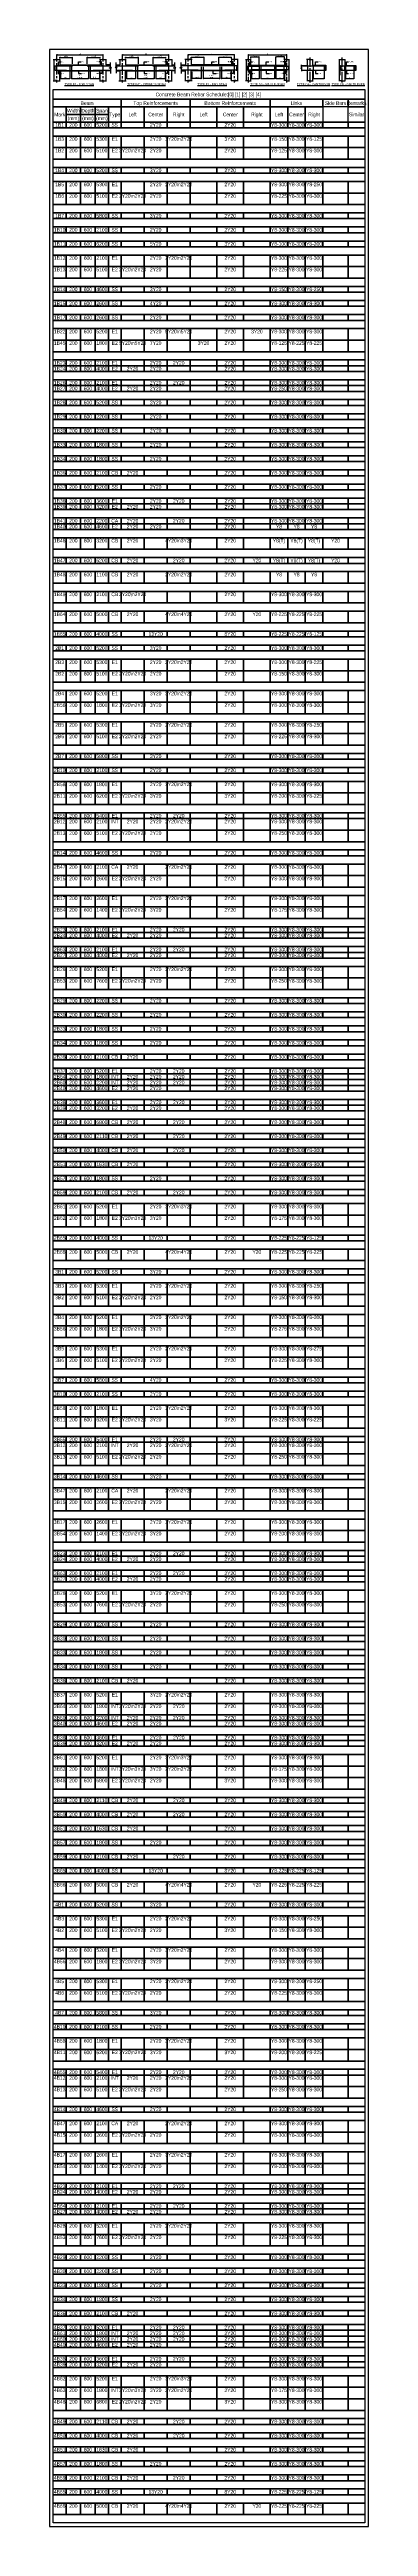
# Model space of a CAD drawing. Extents: x 0 to 206258, y -403073 to 0.
# Drawn here: x 123513 to 132369, y -248555 to -179854 of the extents above; entities that cross this region are included whole.
import ezdxf
from ezdxf.enums import TextEntityAlignment as Align

# ---------------------------------------------------------------- set-up
doc = ezdxf.new("R2010")
doc.units = 0
doc.header["$LTSCALE"] = 1000
for name, color, linetype in [('1', 1, 'Continuous'), ('3', 3, 'Continuous'), ('DIMENSION', 4, 'Continuous'), ('Dimension Line', 5, 'Continuous'), ('INFORMATION', 4, 'Continuous'), ('SHADOW-253', 253, 'Continuous'), ('T200', 231, 'Continuous')]:
    doc.layers.add(name, color=color, linetype=linetype)
for name, color, linetype, true_color in [('Quantity Table Line', 171, 'Continuous', 0xaaaaff), ('Quantity Table Line 2', 171, 'Continuous', 0xaaaaff), ('Quantity Table Text', 8, 'Continuous', 0x414141)]:
    doc.layers.add(name, color=color, linetype=linetype, true_color=true_color)
doc.styles.add('Dimension Text', font='ARIALN.TTF', dxfattribs={"height": 100})
doc.styles.add('Quantity Table Text', font='ARIALN.TTF', dxfattribs={"height": 100})
doc.styles.get("Standard").update_dxf_attribs({"font": 'arial.ttf', "height": 1})
doc.dimstyles.get("Standard").update_dxf_attribs({"dimtxt": 100, "dimasz": 30, "dimexe": 48.3, "dimexo": 103.5, "dimgap": 30, "dimtad": 1, "dimtoh": 1, "dimdec": 1, "dimdsep": 46, "dimtxsty": 'Dimension Text', "dimblk": 'PCDIM_TICK', "dimcen": 0.09, "dimclrd": 5, "dimclre": 5, "dimclrt": 5, "dimadec": 1, "dimazin": 0, "dimtp": 1, "dimtm": 1, "dimtfac": 1, "dimtdec": 4, "dimtofl": 0, "dimtmove": 0, "dimatfit": 3, "dimfxl": 1, "dimtolj": 1, "dimtzin": 0, "dimarcsym": 0})

# ---------------------------------------------------------------- blocks, each defined once
blk = doc.blocks.new('*U2586')
at = {"layer": 'DIMENSION', "transparency": 16777216}
for points in [[(123733, -179997), (123733, -180001), (123719, -179999)], [(124990, -179997), (124990, -180001), (125003, -179999)]]:
    blk.add_hatch(color=7, dxfattribs=at).paths.add_polyline_path(points)
for p, q in [((123719, -180103), (123719, -179991)), ((125003, -180103), (125003, -179991)), ((123733, -179999), (124990, -179999))]:
    blk.add_line(p, q, dxfattribs=at)
for points in [[(123733, -179997), (123733, -180001), (123719, -179999), (123719, -179999)], [(124990, -179997), (124990, -180001), (125003, -179999), (125003, -179999)]]:
    blk.add_lwpolyline(points, close=True, dxfattribs=at)
at = {"layer": 'DIMENSION', "color": 40, "transparency": 16777216, "insert": (124361, -179970), "char_height": 30.6, "width": 30.05, "attachment_point": 5}
blk.add_mtext('\\A1;L1', dxfattribs=at)
blk = doc.blocks.new('PCDIM_TICK')
at = {"layer": 'Dimension Line', "color": 0, "transparency": 33554687}
for p, q in [((1.1, 1.1), (-1.1, -1.1)), ((1.6, 0), (0, 0))]:
    blk.add_line(p, q, dxfattribs=at)
blk = doc.blocks.new('*U2587')
at = {"layer": 'DIMENSION', "transparency": 16777216}
for points in [[(123814, -180070), (123814, -180074), (123800, -180072)], [(124143, -180070), (124143, -180074), (124156, -180072)]]:
    blk.add_hatch(color=7, dxfattribs=at).paths.add_polyline_path(points)
for p, q in [((123800, -180103), (123800, -180064)), ((123814, -180072), (124143, -180072)), ((124156, -180255), (124156, -180064))]:
    blk.add_line(p, q, dxfattribs=at)
for points in [[(123814, -180070), (123814, -180074), (123800, -180072), (123800, -180072)], [(124143, -180070), (124143, -180074), (124156, -180072), (124156, -180072)]]:
    blk.add_lwpolyline(points, close=True, dxfattribs=at)
at = {"layer": 'DIMENSION', "color": 40, "transparency": 16777216, "insert": (123978, -180043), "char_height": 30.6, "width": 103.92, "attachment_point": 5}
blk.add_mtext('\\A1;c=L1/4', dxfattribs=at)
blk = doc.blocks.new('*U2588')
at = {"layer": 'DIMENSION', "transparency": 16777216}
for points in [[(124576, -180070), (124576, -180074), (124562, -180072)], [(124906, -180070), (124906, -180074), (124919, -180072)]]:
    blk.add_hatch(color=7, dxfattribs=at).paths.add_polyline_path(points)
for p, q in [((124562, -180255), (124562, -180064)), ((124576, -180072), (124906, -180072)), ((124919, -180103), (124919, -180064))]:
    blk.add_line(p, q, dxfattribs=at)
for points in [[(124576, -180070), (124576, -180074), (124562, -180072), (124562, -180072)], [(124906, -180070), (124906, -180074), (124919, -180072), (124919, -180072)]]:
    blk.add_lwpolyline(points, close=True, dxfattribs=at)
at = {"layer": 'DIMENSION', "color": 40, "transparency": 16777216, "insert": (124741, -180043), "char_height": 30.6, "width": 103.92, "attachment_point": 5}
blk.add_mtext('\\A1;c=L1/4', dxfattribs=at)
blk = doc.blocks.new('*U2589')
at = {"layer": 'DIMENSION', "transparency": 16777216}
for points in [[(123836, -180655), (123836, -180660), (123823, -180657)], [(124066, -180655), (124066, -180660), (124080, -180657)]]:
    blk.add_hatch(color=7, dxfattribs=at).paths.add_polyline_path(points)
for p, q in [((123823, -180473), (123823, -180666)), ((123836, -180657), (124066, -180657)), ((124080, -180332), (124080, -180666))]:
    blk.add_line(p, q, dxfattribs=at)
for points in [[(123836, -180655), (123836, -180660), (123823, -180657), (123823, -180657)], [(124066, -180655), (124066, -180660), (124080, -180657), (124080, -180657)]]:
    blk.add_lwpolyline(points, close=True, dxfattribs=at)
at = {"layer": 'DIMENSION', "color": 40, "transparency": 16777216, "insert": (123951, -180628), "char_height": 30.6, "width": 56.25, "attachment_point": 5}
blk.add_mtext('\\A1;Left', dxfattribs=at)
blk = doc.blocks.new('*U2590')
at = {"layer": 'DIMENSION', "transparency": 16777216}
for points in [[(124141, -180655), (124141, -180660), (124127, -180657)], [(124578, -180655), (124578, -180660), (124592, -180657)]]:
    blk.add_hatch(color=7, dxfattribs=at).paths.add_polyline_path(points)
for p, q in [((124127, -180332), (124127, -180666)), ((124141, -180657), (124578, -180657)), ((124592, -180332), (124592, -180666))]:
    blk.add_line(p, q, dxfattribs=at)
for points in [[(124141, -180655), (124141, -180660), (124127, -180657), (124127, -180657)], [(124578, -180655), (124578, -180660), (124592, -180657), (124592, -180657)]]:
    blk.add_lwpolyline(points, close=True, dxfattribs=at)
at = {"layer": 'DIMENSION', "color": 40, "transparency": 16777216, "insert": (124359, -180602), "char_height": 30.6, "width": 104.97, "attachment_point": 5}
blk.add_mtext('\\A1;Links\\PCenter', dxfattribs=at)
blk = doc.blocks.new('*U2591')
at = {"layer": 'DIMENSION', "transparency": 16777216}
for points in [[(124653, -180656), (124653, -180661), (124640, -180658)], [(124886, -180656), (124886, -180661), (124900, -180658)]]:
    blk.add_hatch(color=7, dxfattribs=at).paths.add_polyline_path(points)
for p, q in [((124640, -180332), (124640, -180666)), ((124653, -180658), (124886, -180658)), ((124900, -180473), (124900, -180666))]:
    blk.add_line(p, q, dxfattribs=at)
for points in [[(124653, -180656), (124653, -180661), (124640, -180658), (124640, -180658)], [(124886, -180656), (124886, -180661), (124900, -180658), (124900, -180658)]]:
    blk.add_lwpolyline(points, close=True, dxfattribs=at)
at = {"layer": 'DIMENSION', "color": 40, "transparency": 16777216, "insert": (124770, -180625), "char_height": 30.6, "width": 79.68, "attachment_point": 5}
blk.add_mtext('\\A1;Right', dxfattribs=at)
blk = doc.blocks.new('*U2592')
at = {"layer": 'DIMENSION', "transparency": 16777216}
for points in [[(125558, -179997), (125558, -180001), (125544, -179999)], [(126815, -179997), (126815, -180001), (126828, -179999)]]:
    blk.add_hatch(color=7, dxfattribs=at).paths.add_polyline_path(points)
for p, q in [((125544, -180103), (125544, -179991)), ((126828, -180103), (126828, -179991)), ((125558, -179999), (126815, -179999))]:
    blk.add_line(p, q, dxfattribs=at)
for points in [[(125558, -179997), (125558, -180001), (125544, -179999), (125544, -179999)], [(126815, -179997), (126815, -180001), (126828, -179999), (126828, -179999)]]:
    blk.add_lwpolyline(points, close=True, dxfattribs=at)
at = {"layer": 'DIMENSION', "color": 40, "transparency": 16777216, "insert": (126186, -179970), "char_height": 30.6, "width": 34.61, "attachment_point": 5}
blk.add_mtext('\\A1;L2', dxfattribs=at)
blk = doc.blocks.new('*U2593')
at = {"layer": 'DIMENSION', "transparency": 16777216}
for points in [[(125639, -180070), (125639, -180074), (125625, -180072)], [(125968, -180070), (125968, -180074), (125982, -180072)]]:
    blk.add_hatch(color=7, dxfattribs=at).paths.add_polyline_path(points)
for p, q in [((125625, -180103), (125625, -180064)), ((125639, -180072), (125968, -180072)), ((125982, -180255), (125982, -180064))]:
    blk.add_line(p, q, dxfattribs=at)
for points in [[(125639, -180070), (125639, -180074), (125625, -180072), (125625, -180072)], [(125968, -180070), (125968, -180074), (125982, -180072), (125982, -180072)]]:
    blk.add_lwpolyline(points, close=True, dxfattribs=at)
at = {"layer": 'DIMENSION', "color": 40, "transparency": 16777216, "insert": (125804, -180043), "char_height": 30.6, "width": 103.92, "attachment_point": 5}
blk.add_mtext('\\A1;c=L2/4', dxfattribs=at)
blk = doc.blocks.new('*U2594')
at = {"layer": 'DIMENSION', "transparency": 16777216}
for points in [[(126401, -180070), (126401, -180074), (126387, -180072)], [(126731, -180070), (126731, -180074), (126745, -180072)]]:
    blk.add_hatch(color=7, dxfattribs=at).paths.add_polyline_path(points)
for p, q in [((126387, -180255), (126387, -180064)), ((126401, -180072), (126731, -180072)), ((126745, -180103), (126745, -180064))]:
    blk.add_line(p, q, dxfattribs=at)
for points in [[(126401, -180070), (126401, -180074), (126387, -180072), (126387, -180072)], [(126731, -180070), (126731, -180074), (126745, -180072), (126745, -180072)]]:
    blk.add_lwpolyline(points, close=True, dxfattribs=at)
at = {"layer": 'DIMENSION', "color": 40, "transparency": 16777216, "insert": (126566, -180043), "char_height": 30.6, "width": 103.92, "attachment_point": 5}
blk.add_mtext('\\A1;c=L2/4', dxfattribs=at)
blk = doc.blocks.new('*U2595')
at = {"layer": 'DIMENSION', "transparency": 16777216}
for points in [[(125662, -180656), (125662, -180661), (125648, -180658)], [(125892, -180656), (125892, -180661), (125905, -180658)]]:
    blk.add_hatch(color=7, dxfattribs=at).paths.add_polyline_path(points)
for p, q in [((125648, -180474), (125648, -180666)), ((125662, -180658), (125892, -180658)), ((125905, -180333), (125905, -180666))]:
    blk.add_line(p, q, dxfattribs=at)
for points in [[(125662, -180656), (125662, -180661), (125648, -180658), (125648, -180658)], [(125892, -180656), (125892, -180661), (125905, -180658), (125905, -180658)]]:
    blk.add_lwpolyline(points, close=True, dxfattribs=at)
at = {"layer": 'DIMENSION', "color": 40, "transparency": 16777216, "insert": (125777, -180629), "char_height": 30.6, "width": 56.25, "attachment_point": 5}
blk.add_mtext('\\A1;Left', dxfattribs=at)
blk = doc.blocks.new('*U2596')
at = {"layer": 'DIMENSION', "transparency": 16777216}
for points in [[(125966, -180656), (125966, -180660), (125952, -180658)], [(126404, -180656), (126404, -180660), (126417, -180658)]]:
    blk.add_hatch(color=7, dxfattribs=at).paths.add_polyline_path(points)
for p, q in [((125952, -180333), (125952, -180666)), ((125966, -180658), (126404, -180658)), ((126417, -180333), (126417, -180666))]:
    blk.add_line(p, q, dxfattribs=at)
for points in [[(125966, -180656), (125966, -180660), (125952, -180658), (125952, -180658)], [(126404, -180656), (126404, -180660), (126417, -180658), (126417, -180658)]]:
    blk.add_lwpolyline(points, close=True, dxfattribs=at)
at = {"layer": 'DIMENSION', "color": 40, "transparency": 16777216, "insert": (126185, -180603), "char_height": 30.6, "width": 104.97, "attachment_point": 5}
blk.add_mtext('\\A1;Links\\PCenter', dxfattribs=at)
blk = doc.blocks.new('*U2597')
at = {"layer": 'DIMENSION', "transparency": 16777216}
for points in [[(126479, -180657), (126479, -180661), (126465, -180659)], [(126712, -180657), (126712, -180661), (126725, -180659)]]:
    blk.add_hatch(color=7, dxfattribs=at).paths.add_polyline_path(points)
for p, q in [((126465, -180333), (126465, -180667)), ((126479, -180659), (126712, -180659)), ((126725, -180474), (126725, -180667))]:
    blk.add_line(p, q, dxfattribs=at)
for points in [[(126479, -180657), (126479, -180661), (126465, -180659), (126465, -180659)], [(126712, -180657), (126712, -180661), (126725, -180659), (126725, -180659)]]:
    blk.add_lwpolyline(points, close=True, dxfattribs=at)
at = {"layer": 'DIMENSION', "color": 40, "transparency": 16777216, "insert": (126595, -180626), "char_height": 30.6, "width": 79.68, "attachment_point": 5}
blk.add_mtext('\\A1;Right', dxfattribs=at)
blk = doc.blocks.new('*U2598')
at = {"layer": 'DIMENSION', "transparency": 16777216}
for points in [[(127379, -179997), (127379, -180001), (127365, -179999)], [(128635, -179997), (128635, -180001), (128649, -179999)]]:
    blk.add_hatch(color=7, dxfattribs=at).paths.add_polyline_path(points)
for p, q in [((127365, -180103), (127365, -179991)), ((128649, -180103), (128649, -179991)), ((128635, -179999), (127379, -179999))]:
    blk.add_line(p, q, dxfattribs=at)
for points in [[(127379, -179997), (127379, -180001), (127365, -179999), (127365, -179999)], [(128635, -179997), (128635, -180001), (128649, -179999), (128649, -179999)]]:
    blk.add_lwpolyline(points, close=True, dxfattribs=at)
at = {"layer": 'DIMENSION', "color": 40, "transparency": 16777216, "insert": (128007, -179970), "char_height": 30.6, "width": 34.79, "attachment_point": 5}
blk.add_mtext('\\A1;L3', dxfattribs=at)
blk = doc.blocks.new('*U2599')
at = {"layer": 'DIMENSION', "transparency": 16777216}
for points in [[(128225, -180070), (128225, -180074), (128212, -180072)], [(128554, -180070), (128554, -180074), (128568, -180072)]]:
    blk.add_hatch(color=7, dxfattribs=at).paths.add_polyline_path(points)
for p, q in [((128212, -180254), (128212, -180064)), ((128554, -180072), (128225, -180072)), ((128568, -180103), (128568, -180064))]:
    blk.add_line(p, q, dxfattribs=at)
for points in [[(128225, -180070), (128225, -180074), (128212, -180072), (128212, -180072)], [(128554, -180070), (128554, -180074), (128568, -180072), (128568, -180072)]]:
    blk.add_lwpolyline(points, close=True, dxfattribs=at)
at = {"layer": 'DIMENSION', "color": 40, "transparency": 16777216, "insert": (128390, -180043), "char_height": 30.6, "width": 103.92, "attachment_point": 5}
blk.add_mtext('\\A1;c=L3/4', dxfattribs=at)
blk = doc.blocks.new('*U2600')
at = {"layer": 'DIMENSION', "transparency": 16777216}
for points in [[(127462, -180070), (127462, -180074), (127449, -180072)], [(127792, -180070), (127792, -180074), (127806, -180072)]]:
    blk.add_hatch(color=7, dxfattribs=at).paths.add_polyline_path(points)
for p, q in [((127449, -180103), (127449, -180064)), ((127792, -180072), (127462, -180072)), ((127806, -180254), (127806, -180064))]:
    blk.add_line(p, q, dxfattribs=at)
for points in [[(127462, -180070), (127462, -180074), (127449, -180072), (127449, -180072)], [(127792, -180070), (127792, -180074), (127806, -180072), (127806, -180072)]]:
    blk.add_lwpolyline(points, close=True, dxfattribs=at)
at = {"layer": 'DIMENSION', "color": 40, "transparency": 16777216, "insert": (127627, -180043), "char_height": 30.6, "width": 103.92, "attachment_point": 5}
blk.add_mtext('\\A1;c=L3/4', dxfattribs=at)
blk = doc.blocks.new('*U2601')
at = {"layer": 'DIMENSION', "transparency": 16777216}
for points in [[(128302, -180655), (128302, -180660), (128288, -180657)], [(128532, -180655), (128532, -180660), (128545, -180657)]]:
    blk.add_hatch(color=7, dxfattribs=at).paths.add_polyline_path(points)
for p, q in [((128288, -180332), (128288, -180666)), ((128532, -180657), (128302, -180657)), ((128545, -180473), (128545, -180666))]:
    blk.add_line(p, q, dxfattribs=at)
for points in [[(128302, -180655), (128302, -180660), (128288, -180657), (128288, -180657)], [(128532, -180655), (128532, -180660), (128545, -180657), (128545, -180657)]]:
    blk.add_lwpolyline(points, close=True, dxfattribs=at)
at = {"layer": 'DIMENSION', "color": 40, "transparency": 16777216, "insert": (128417, -180628), "char_height": 30.6, "width": 56.25, "attachment_point": 5}
blk.add_mtext('\\A1;Left', dxfattribs=at)
blk = doc.blocks.new('*U2602')
at = {"layer": 'DIMENSION', "transparency": 16777216}
for points in [[(127790, -180655), (127790, -180660), (127776, -180657)], [(128228, -180655), (128228, -180660), (128241, -180657)]]:
    blk.add_hatch(color=7, dxfattribs=at).paths.add_polyline_path(points)
for p, q in [((127776, -180332), (127776, -180666)), ((128228, -180657), (127790, -180657)), ((128241, -180332), (128241, -180666))]:
    blk.add_line(p, q, dxfattribs=at)
for points in [[(127790, -180655), (127790, -180660), (127776, -180657), (127776, -180657)], [(128228, -180655), (128228, -180660), (128241, -180657), (128241, -180657)]]:
    blk.add_lwpolyline(points, close=True, dxfattribs=at)
at = {"layer": 'DIMENSION', "color": 40, "transparency": 16777216, "insert": (128009, -180602), "char_height": 30.6, "width": 104.97, "attachment_point": 5}
blk.add_mtext('\\A1;Links\\PCenter', dxfattribs=at)
blk = doc.blocks.new('*U2603')
at = {"layer": 'DIMENSION', "transparency": 16777216}
for points in [[(127482, -180656), (127482, -180661), (127468, -180658)], [(127715, -180656), (127715, -180661), (127728, -180658)]]:
    blk.add_hatch(color=7, dxfattribs=at).paths.add_polyline_path(points)
for p, q in [((127468, -180473), (127468, -180666)), ((127715, -180658), (127482, -180658)), ((127728, -180332), (127728, -180666))]:
    blk.add_line(p, q, dxfattribs=at)
for points in [[(127482, -180656), (127482, -180661), (127468, -180658), (127468, -180658)], [(127715, -180656), (127715, -180661), (127728, -180658), (127728, -180658)]]:
    blk.add_lwpolyline(points, close=True, dxfattribs=at)
at = {"layer": 'DIMENSION', "color": 40, "transparency": 16777216, "insert": (127598, -180625), "char_height": 30.6, "width": 79.68, "attachment_point": 5}
blk.add_mtext('\\A1;Right', dxfattribs=at)
blk = doc.blocks.new('*U2604')
at = {"layer": 'DIMENSION', "transparency": 16777216}
for points in [[(129051, -179997), (129051, -180001), (129038, -179999)], [(130088, -179997), (130088, -180001), (130102, -179999)]]:
    blk.add_hatch(color=7, dxfattribs=at).paths.add_polyline_path(points)
for p, q in [((129038, -180118), (129038, -179991)), ((130102, -180115), (130102, -179991)), ((129051, -179999), (130088, -179999))]:
    blk.add_line(p, q, dxfattribs=at)
for points in [[(129051, -179997), (129051, -180001), (129038, -179999), (129038, -179999)], [(130088, -179997), (130088, -180001), (130102, -179999), (130102, -179999)]]:
    blk.add_lwpolyline(points, close=True, dxfattribs=at)
at = {"layer": 'DIMENSION', "color": 40, "transparency": 16777216, "insert": (129570, -179970), "char_height": 30.6, "width": 15.41, "attachment_point": 5}
blk.add_mtext('\\A1;L', dxfattribs=at)
blk = doc.blocks.new('*U2605')
at = {"layer": 'DIMENSION', "transparency": 16777216}
for points in [[(129118, -180059), (129118, -180063), (129105, -180061)], [(129324, -180059), (129324, -180063), (129338, -180061)]]:
    blk.add_hatch(color=7, dxfattribs=at).paths.add_polyline_path(points)
for p, q in [((129105, -180104), (129105, -180053)), ((129118, -180061), (129324, -180061)), ((129338, -180270), (129338, -180053))]:
    blk.add_line(p, q, dxfattribs=at)
for points in [[(129118, -180059), (129118, -180063), (129105, -180061), (129105, -180061)], [(129324, -180059), (129324, -180063), (129338, -180061), (129338, -180061)]]:
    blk.add_lwpolyline(points, close=True, dxfattribs=at)
at = {"layer": 'DIMENSION', "color": 40, "transparency": 16777216, "insert": (129221, -180031), "char_height": 30.6, "width": 84.19, "attachment_point": 5}
blk.add_mtext('\\A1;c=L/4', dxfattribs=at)
blk = doc.blocks.new('*U2606')
at = {"layer": 'DIMENSION', "transparency": 16777216}
for points in [[(129814, -180058), (129814, -180063), (129800, -180060)], [(130019, -180058), (130019, -180063), (130033, -180060)]]:
    blk.add_hatch(color=7, dxfattribs=at).paths.add_polyline_path(points)
for p, q in [((129800, -180270), (129800, -180052)), ((130019, -180060), (129814, -180060)), ((130033, -180102), (130033, -180052))]:
    blk.add_line(p, q, dxfattribs=at)
for points in [[(129814, -180058), (129814, -180063), (129800, -180060), (129800, -180060)], [(130019, -180058), (130019, -180063), (130033, -180060), (130033, -180060)]]:
    blk.add_lwpolyline(points, close=True, dxfattribs=at)
at = {"layer": 'DIMENSION', "color": 40, "transparency": 16777216, "insert": (129917, -180031), "char_height": 30.6, "width": 84.19, "attachment_point": 5}
blk.add_mtext('\\A1;c=L/4', dxfattribs=at)
blk = doc.blocks.new('*U2607')
at = {"layer": 'DIMENSION', "transparency": 16777216}
for points in [[(129136, -180656), (129136, -180661), (129123, -180658)], [(129323, -180656), (129323, -180661), (129337, -180658)]]:
    blk.add_hatch(color=7, dxfattribs=at).paths.add_polyline_path(points)
for p, q in [((129123, -180342), (129123, -180666)), ((129136, -180658), (129323, -180658)), ((129337, -180333), (129337, -180666))]:
    blk.add_line(p, q, dxfattribs=at)
for points in [[(129136, -180656), (129136, -180661), (129123, -180658), (129123, -180658)], [(129323, -180656), (129323, -180661), (129337, -180658), (129337, -180658)]]:
    blk.add_lwpolyline(points, close=True, dxfattribs=at)
at = {"layer": 'DIMENSION', "color": 40, "transparency": 16777216, "insert": (129230, -180629), "char_height": 30.6, "width": 39.98, "attachment_point": 5}
blk.add_mtext('\\A1;SL', dxfattribs=at)
blk = doc.blocks.new('*U2608')
at = {"layer": 'DIMENSION', "transparency": 16777216}
for points in [[(129391, -180657), (129391, -180662), (129377, -180660)], [(129747, -180657), (129747, -180662), (129760, -180660)]]:
    blk.add_hatch(color=7, dxfattribs=at).paths.add_polyline_path(points)
for p, q in [((129377, -180333), (129377, -180668)), ((129391, -180660), (129747, -180660)), ((129760, -180333), (129760, -180668))]:
    blk.add_line(p, q, dxfattribs=at)
for points in [[(129391, -180657), (129391, -180662), (129377, -180660), (129377, -180660)], [(129747, -180657), (129747, -180662), (129760, -180660), (129760, -180660)]]:
    blk.add_lwpolyline(points, close=True, dxfattribs=at)
at = {"layer": 'DIMENSION', "color": 40, "transparency": 16777216, "insert": (129569, -180630), "char_height": 30.6, "width": 48.23, "attachment_point": 5}
blk.add_mtext('\\A1;SM', dxfattribs=at)
blk = doc.blocks.new('*U2609')
at = {"layer": 'DIMENSION', "transparency": 16777216}
for points in [[(129814, -180657), (129814, -180662), (129801, -180659)], [(130003, -180657), (130003, -180662), (130017, -180659)]]:
    blk.add_hatch(color=7, dxfattribs=at).paths.add_polyline_path(points)
for p, q in [((129801, -180333), (129801, -180667)), ((129814, -180659), (130003, -180659)), ((130017, -180333), (130017, -180667))]:
    blk.add_line(p, q, dxfattribs=at)
for points in [[(129814, -180657), (129814, -180662), (129801, -180659), (129801, -180659)], [(130003, -180657), (130003, -180662), (130017, -180659), (130017, -180659)]]:
    blk.add_lwpolyline(points, close=True, dxfattribs=at)
at = {"layer": 'DIMENSION', "color": 40, "transparency": 16777216, "insert": (129909, -180630), "char_height": 30.6, "width": 46.5, "attachment_point": 5}
blk.add_mtext('\\A1;SR', dxfattribs=at)
blk = doc.blocks.new('*U2610')
at = {"layer": 'DIMENSION', "transparency": 16777216}
for points in [[(130849, -180656), (130849, -180661), (130835, -180658)], [(131121, -180656), (131121, -180661), (131135, -180658)]]:
    blk.add_hatch(color=7, dxfattribs=at).paths.add_polyline_path(points)
for p, q in [((130835, -180330), (130835, -180666)), ((130849, -180658), (131121, -180658)), ((131135, -180330), (131135, -180666))]:
    blk.add_line(p, q, dxfattribs=at)
for points in [[(130849, -180656), (130849, -180661), (130835, -180658), (130835, -180658)], [(131121, -180656), (131121, -180661), (131135, -180658), (131135, -180658)]]:
    blk.add_lwpolyline(points, close=True, dxfattribs=at)
at = {"layer": 'DIMENSION', "color": 40, "transparency": 16777216, "insert": (130985, -180629), "char_height": 30.6, "width": 15.41, "attachment_point": 5}
blk.add_mtext('\\A1;L', dxfattribs=at)
blk = doc.blocks.new('*U2611')
at = {"layer": 'DIMENSION', "transparency": 16777216}
for points in [[(131745, -180656), (131745, -180661), (131732, -180658)], [(131950, -180656), (131950, -180661), (131964, -180658)]]:
    blk.add_hatch(color=7, dxfattribs=at).paths.add_polyline_path(points)
for p, q in [((131732, -180330), (131732, -180666)), ((131745, -180658), (131950, -180658)), ((131964, -180330), (131964, -180666))]:
    blk.add_line(p, q, dxfattribs=at)
for points in [[(131745, -180656), (131745, -180661), (131732, -180658), (131732, -180658)], [(131950, -180656), (131950, -180661), (131964, -180658), (131964, -180658)]]:
    blk.add_lwpolyline(points, close=True, dxfattribs=at)
at = {"layer": 'DIMENSION', "color": 40, "transparency": 16777216, "insert": (131848, -180629), "char_height": 30.6, "width": 15.41, "attachment_point": 5}
blk.add_mtext('\\A1;L', dxfattribs=at)

msp = doc.modelspace()

# ---------------------------------------------------------------- hatches: boundary and pattern name
at = {"layer": 'DIMENSION', "transparency": 33554687}
for points in [[(123753.918, -180439.174), (123756.185, -180425.572), (123758.452, -180439.174)], [(123761.69, -180291.172), (123759.423, -180304.775), (123757.156, -180291.172)], [(124318.272, -180279.317), (124316.005, -180292.919), (124313.738, -180279.317)], [(124313.91, -180446.385), (124316.177, -180432.782), (124318.444, -180446.385)], [(124960.73, -180291.531), (124958.463, -180305.134), (124956.196, -180291.531)], [(124966.044, -180436.49), (124968.312, -180422.887), (124970.579, -180436.49)], [(126139.148, -180447.004), (126141.415, -180433.401), (126143.682, -180447.004)], [(126144.084, -180279.317), (126141.817, -180292.919), (126139.55, -180279.317)], [(126795.294, -180292.151), (126793.027, -180305.754), (126790.76, -180292.151)], [(126790.787, -180437.109), (126793.054, -180423.506), (126795.321, -180437.109)], [(128022.297, -180279.317), (128020.03, -180292.919), (128017.762, -180279.317)], [(128049.613, -180446.226), (128051.88, -180432.623), (128054.147, -180446.226)], [(128610.901, -180291.013), (128608.634, -180304.616), (128606.367, -180291.013)], [(128609.605, -180439.016), (128611.872, -180425.413), (128614.139, -180439.016)], [(129067.612, -180427.59), (129069.879, -180413.987), (129072.146, -180427.59)], [(129073.598, -180301.406), (129071.331, -180315.008), (129069.064, -180301.406)], [(129534.967, -180292.264), (129532.7, -180305.866), (129530.433, -180292.264)], [(129530.434, -180433.383), (129532.701, -180419.78), (129534.968, -180433.383)], [(130070.313, -180426.892), (130072.58, -180413.289), (130074.847, -180426.892)], [(130074.914, -180301.156), (130072.647, -180314.759), (130070.38, -180301.156)], [(130898.151, -180436.168), (130900.418, -180422.565), (130902.685, -180436.168)], [(130903.554, -180289.567), (130901.287, -180303.17), (130899.02, -180289.567)], [(131761.594, -180289.013), (131759.327, -180302.616), (131757.06, -180289.013)], [(131757.419, -180437.297), (131759.686, -180423.694), (131761.953, -180437.297)]]:
    msp.add_hatch(color=7, dxfattribs=at).paths.add_polyline_path(points)

# ---------------------------------------------------------------- linework, layer by layer
at = {"layer": '1', "transparency": 33554687}
for p, q in [((123647.119, -180441.464), (123647.119, -180312.936)), ((123655.281, -180304.775), (124155.169, -180304.775)), ((123664.879, -180330.276), (123664.879, -180417.41)), ((123673.041, -180425.572), (123989.29, -180425.572)), ((124924.173, -180292.919), (123793.226, -180292.919)), ((123795.213, -180432.782), (124917.437, -180432.782)), ((124554.827, -180305.134), (125210.823, -180305.134)), ((124727.057, -180422.887), (125209.566, -180422.887)), ((125070.716, -180432.835), (125210.655, -180432.835)), ((125075.773, -180293.732), (125210.548, -180293.732)), ((125472.628, -180434.54), (125355.652, -180434.54)), ((125356.193, -180426.191), (125814.528, -180426.191)), ((125356.64, -180305.394), (125980.407, -180305.394)), ((125470.312, -180291.285), (125356.757, -180290.707)), ((126749.411, -180293.539), (125618.464, -180293.539)), ((125620.451, -180433.401), (126742.676, -180433.401)), ((126380.065, -180305.754), (126998.143, -180305.754)), ((126552.295, -180423.506), (126996.886, -180423.506)), ((126895.954, -180433.455), (126997.975, -180433.455)), ((126901.012, -180294.352), (126997.868, -180294.352)), ((127813.23, -180304.975), (127157.234, -180304.975)), ((127297.341, -180432.677), (127157.402, -180432.677)), ((127292.284, -180293.573), (127157.509, -180293.573)), ((127641, -180422.728), (127158.491, -180422.728)), ((127443.884, -180292.761), (128574.831, -180292.761)), ((128572.844, -180432.623), (127450.62, -180432.623)), ((128712.776, -180304.616), (128212.888, -180304.616)), ((128695.016, -180425.413), (128378.767, -180425.413)), ((128703.178, -180330.117), (128703.178, -180417.251)), ((128720.938, -180441.305), (128720.938, -180312.778)), ((128979.879, -180426.803), (128979.879, -180323.17)), ((128988.041, -180315.008), (129317.989, -180315.008)), ((128991.887, -180336.759), (128991.887, -180405.825)), ((129000.049, -180413.987), (129263.137, -180413.987)), ((129100.337, -180305.866), (130036.964, -180305.866)), ((130032.561, -180419.78), (129103.071, -180419.78)), ((129795.951, -180314.759), (130150.588, -180314.759)), ((130135.436, -180413.289), (129876.567, -180413.289)), ((130143.597, -180336.308), (130143.597, -180405.127)), ((130158.75, -180322.92), (130158.75, -180425.831)), ((130504.018, -180422.565), (131142.188, -180422.565)), ((130504.559, -180303.17), (131159.523, -180303.17)), ((131150.35, -180414.404), (131150.35, -180325.281)), ((131167.685, -180311.331), (131167.685, -180420.028)), ((131586.973, -180562.622), (131586.973, -180310.778)), ((131595.135, -180302.616), (131986.956, -180302.616)), ((131605.556, -180326.092), (131605.556, -180415.532)), ((131613.718, -180423.694), (131973.557, -180423.694)), ((131981.718, -180415.532), (131981.718, -180325.756)), ((131995.117, -180310.778), (131995.117, -180423.905))]:
    msp.add_line(p, q, dxfattribs=at)
for centre, start, end in [((123655.281, -180312.936), 90, 180), ((123673.041, -180417.41), 180, 270), ((128695.016, -180417.251), 270, 0), ((128712.776, -180312.778), 0, 90), ((128988.041, -180323.17), 90, 180), ((129000.049, -180405.825), 180, 270), ((130135.436, -180405.127), 270, 0), ((130150.588, -180322.92), 0, 90), ((131142.188, -180414.404), 270, 0), ((131159.523, -180311.331), 0, 90), ((131595.135, -180310.778), 90, 180), ((131613.718, -180415.532), 180, 270), ((131973.557, -180415.532), 270, 0), ((131986.956, -180310.778), 0, 90)]:
    msp.add_arc(centre, 8.162, start, end, dxfattribs=at)
at = {"layer": '3', "transparency": 33554687}
for p, q in [((123637.93, -180130.472), (123637.93, -180719.841)), ((123800.243, -180130.441), (123800.243, -180281.824)), ((123800.243, -180281.824), (124919.336, -180281.824)), ((123800.542, -180719.536), (123800.542, -180446.256)), ((123800.542, -180446.256), (124919.255, -180446.256)), ((124919.255, -180719.567), (124919.255, -180446.256)), ((124919.336, -180130.441), (124919.336, -180281.824)), ((125081.388, -180130.441), (125081.388, -180283.048)), ((125203.83, -180283.048), (125081.388, -180283.048)), ((125081.819, -180719.536), (125081.819, -180445.803)), ((125203.771, -180445.803), (125081.819, -180445.803)), ((125362.882, -180442.806), (125463.168, -180443.236)), ((125363.52, -180280.051), (125463.168, -180280.479)), ((125463.168, -180130.472), (125463.168, -180280.479)), ((125463.168, -180443.236), (125463.168, -180719.841)), ((125625.481, -180130.441), (125625.481, -180282.443)), ((125625.481, -180282.443), (126744.574, -180282.443)), ((125625.78, -180719.536), (125625.78, -180446.875)), ((125625.78, -180446.875), (126744.493, -180446.875)), ((126744.493, -180719.567), (126744.493, -180446.875)), ((126744.574, -180130.441), (126744.574, -180282.443)), ((126906.627, -180130.441), (126906.627, -180283.667)), ((126991.15, -180283.667), (126906.627, -180283.667)), ((126907.057, -180719.536), (126907.057, -180446.423)), ((126991.091, -180446.423), (126907.057, -180446.423)), ((127164.227, -180282.889), (127286.669, -180282.889)), ((127164.286, -180445.645), (127286.238, -180445.645)), ((127286.238, -180719.536), (127286.238, -180445.645)), ((127286.669, -180130.441), (127286.669, -180282.889)), ((127448.721, -180130.441), (127448.721, -180281.665)), ((128567.814, -180281.665), (127448.721, -180281.665)), ((128567.515, -180446.097), (127448.802, -180446.097)), ((127448.802, -180719.567), (127448.802, -180446.097)), ((128567.515, -180719.536), (128567.515, -180446.097)), ((128567.814, -180130.41), (128567.814, -180281.665)), ((128730.127, -180130.441), (128730.127, -180719.841)), ((128970.665, -180130.731), (128970.665, -180717.773)), ((129104.781, -180297.496), (129104.781, -180130.441)), ((130033.062, -180297.496), (129104.781, -180297.496)), ((129105.208, -180719.536), (129105.208, -180430.584)), ((129105.208, -180430.584), (130032.719, -180430.584)), ((130032.719, -180430.584), (130032.719, -180717.4)), ((130033.062, -180129.101), (130033.062, -180297.496)), ((130167.659, -180719.536), (130167.659, -180130.441)), ((130508.872, -180292.692), (130673.024, -180292.692)), ((130672.811, -180435.387), (130509.155, -180435.387)), ((130672.811, -180719.536), (130672.811, -180435.387)), ((130673.024, -180292.692), (130673.024, -180132.891)), ((130814.995, -180130.441), (130814.995, -180291.769)), ((130814.995, -180291.769), (131186.933, -180291.769)), ((131186.933, -180435.598), (130815.183, -180435.598)), ((130815.183, -180435.598), (130815.183, -180719.536)), ((131186.933, -180291.769), (131186.933, -180435.598)), ((131567.412, -180719.773), (131567.412, -180131.596)), ((132016.354, -180435.497), (131710.899, -180435.497)), ((131710.899, -180435.497), (131710.899, -180719.536)), ((131710.993, -180130.441), (131710.993, -180292.582)), ((131710.993, -180292.582), (132016.354, -180292.582)), ((132016.354, -180292.582), (132016.354, -180435.497))]:
    msp.add_line(p, q, dxfattribs=at)
at = {"layer": 'DIMENSION', "transparency": 33554687}
for p, q in [((130673.024, -180292.692), (130673.024, -180435.387)), ((131710.899, -180435.497), (131710.993, -180292.582))]:
    msp.add_line(p, q, dxfattribs=at)
for points in [[(123753.918, -180439.174), (123756.185, -180425.572), (123758.452, -180439.174), (123758.452, -180439.174)], [(123761.69, -180291.172), (123759.423, -180304.775), (123757.156, -180291.172), (123757.156, -180291.172)], [(124318.272, -180279.317), (124316.005, -180292.919), (124313.738, -180279.317), (124313.738, -180279.317)], [(124313.91, -180446.385), (124316.177, -180432.782), (124318.444, -180446.385), (124318.444, -180446.385)], [(124960.73, -180291.531), (124958.463, -180305.134), (124956.196, -180291.531), (124956.196, -180291.531)], [(124966.044, -180436.49), (124968.312, -180422.887), (124970.579, -180436.49), (124970.579, -180436.49)], [(126139.148, -180447.004), (126141.415, -180433.401), (126143.682, -180447.004), (126143.682, -180447.004)], [(126144.084, -180279.317), (126141.817, -180292.919), (126139.55, -180279.317), (126139.55, -180279.317)], [(126795.294, -180292.151), (126793.027, -180305.754), (126790.76, -180292.151), (126790.76, -180292.151)], [(126790.787, -180437.109), (126793.054, -180423.506), (126795.321, -180437.109), (126795.321, -180437.109)], [(128022.297, -180279.317), (128020.03, -180292.919), (128017.762, -180279.317), (128017.762, -180279.317)], [(128049.613, -180446.226), (128051.88, -180432.623), (128054.147, -180446.226), (128054.147, -180446.226)], [(128610.901, -180291.013), (128608.634, -180304.616), (128606.367, -180291.013), (128606.367, -180291.013)], [(128609.605, -180439.016), (128611.872, -180425.413), (128614.139, -180439.016), (128614.139, -180439.016)], [(129067.612, -180427.59), (129069.879, -180413.987), (129072.146, -180427.59), (129072.146, -180427.59)], [(129073.598, -180301.406), (129071.331, -180315.008), (129069.064, -180301.406), (129069.064, -180301.406)], [(129534.967, -180292.264), (129532.7, -180305.866), (129530.433, -180292.264), (129530.433, -180292.264)], [(129530.434, -180433.383), (129532.701, -180419.78), (129534.968, -180433.383), (129534.968, -180433.383)], [(130070.313, -180426.892), (130072.58, -180413.289), (130074.847, -180426.892), (130074.847, -180426.892)], [(130074.914, -180301.156), (130072.647, -180314.759), (130070.38, -180301.156), (130070.38, -180301.156)], [(130898.151, -180436.168), (130900.418, -180422.565), (130902.685, -180436.168), (130902.685, -180436.168)], [(130903.554, -180289.567), (130901.287, -180303.17), (130899.02, -180289.567), (130899.02, -180289.567)], [(131761.594, -180289.013), (131759.327, -180302.616), (131757.06, -180289.013), (131757.06, -180289.013)], [(131757.419, -180437.297), (131759.686, -180423.694), (131761.953, -180437.297), (131761.953, -180437.297)]]:
    msp.add_lwpolyline(points, close=True, dxfattribs=at)
for points in [[(123756.185, -180439.174), (123756.185, -180517.535), (123843.207, -180517.535)], [(123759.423, -180291.172), (123759.423, -180191.146), (123833.339, -180191.146)], [(124316.005, -180279.317), (124316.005, -180191.146), (124389.921, -180191.146)], [(124316.177, -180446.385), (124316.177, -180517.535), (124403.199, -180517.535)], [(124958.463, -180291.531), (124958.463, -180191.146), (124880.305, -180191.146)], [(124968.312, -180436.49), (124968.312, -180517.535), (124885.945, -180517.535)], [(126141.415, -180447.004), (126141.415, -180517.535), (126228.437, -180517.535)], [(126141.817, -180279.317), (126141.817, -180191.146), (126215.733, -180191.146)], [(126793.054, -180437.109), (126793.054, -180517.535), (126710.688, -180517.535)], [(126793.027, -180292.151), (126793.027, -180191.146), (126714.869, -180191.146)], [(128020.03, -180279.317), (128020.03, -180191.146), (128093.945, -180191.146)], [(128051.88, -180446.226), (128051.88, -180517.535), (128138.902, -180517.535)], [(128611.872, -180439.016), (128611.872, -180517.535), (128529.506, -180517.535)], [(128608.634, -180291.013), (128608.634, -180191.146), (128530.475, -180191.146)], [(129069.879, -180427.59), (129069.879, -180517.535), (129156.901, -180517.535)], [(129071.331, -180301.406), (129071.331, -180191.146), (129145.247, -180191.146)], [(129532.7, -180292.264), (129532.7, -180191.146), (129606.616, -180191.146)], [(129532.701, -180433.383), (129532.701, -180517.535), (129619.723, -180517.535)], [(130072.58, -180426.892), (130072.58, -180517.535), (129990.214, -180517.535)], [(130072.647, -180301.156), (130072.647, -180191.146), (129994.489, -180191.146)], [(130900.418, -180436.168), (130900.418, -180517.535), (130975.533, -180517.535)], [(130901.287, -180289.567), (130901.287, -180191.146), (130975.167, -180191.146)], [(131759.327, -180289.013), (131759.327, -180191.146), (131817.768, -180191.146)], [(131759.686, -180437.297), (131759.686, -180517.535), (131811.056, -180517.535)]]:
    msp.add_lwpolyline(points, dxfattribs=at)
at = {"layer": 'INFORMATION', "transparency": 33554687}
for p, q in [((123613.032, -180130.441), (123692.79, -180130.441)), ((123692.79, -180130.441), (123706.921, -180108.477)), ((123706.921, -180108.477), (123706.921, -180150.21)), ((123706.921, -180150.21), (123719.167, -180130.441)), ((123719.167, -180130.441), (123812.114, -180130.441)), ((124896.988, -180130.441), (124976.747, -180130.441)), ((124976.747, -180130.441), (124990.877, -180108.477)), ((124990.877, -180108.477), (124990.877, -180150.21)), ((124990.877, -180150.21), (125003.124, -180130.441)), ((125003.124, -180130.441), (125095.377, -180130.441)), ((125203.771, -180380.642), (125172.565, -180358.163)), ((125172.565, -180358.163), (125233.188, -180358.163)), ((125203.771, -180380.642), (125203.771, -180517.042)), ((125203.83, -180336.065), (125203.83, -180215.074)), ((125233.188, -180358.163), (125203.83, -180336.065)), ((125333.84, -180355.04), (125363.293, -180333.068)), ((125394.463, -180355.3), (125333.84, -180355.04)), ((125363.161, -180377.645), (125362.577, -180514.044)), ((125363.161, -180377.645), (125394.463, -180355.3)), ((125363.293, -180333.068), (125363.812, -180212.079)), ((125438.27, -180130.441), (125518.028, -180130.441)), ((125518.028, -180130.441), (125532.159, -180108.477)), ((125532.159, -180108.477), (125532.159, -180150.21)), ((125532.159, -180150.21), (125544.405, -180130.441)), ((125544.405, -180130.441), (125637.352, -180130.441)), ((126722.227, -180130.441), (126801.985, -180130.441)), ((126801.985, -180130.441), (126816.115, -180108.477)), ((126816.115, -180108.477), (126816.115, -180150.21)), ((126816.115, -180150.21), (126828.362, -180130.441)), ((126828.362, -180130.441), (126920.615, -180130.441)), ((126991.091, -180381.261), (126959.885, -180358.782)), ((126959.885, -180358.782), (127020.508, -180358.782)), ((126991.091, -180381.261), (126991.091, -180517.661)), ((126991.15, -180336.684), (126991.15, -180215.694)), ((127020.508, -180358.782), (126991.15, -180336.684)), ((127195.492, -180358.004), (127134.869, -180358.004)), ((127164.286, -180379.195), (127134.869, -180358.004)), ((127164.227, -180334.471), (127164.227, -180214.915)), ((127195.492, -180358.004), (127164.227, -180334.471)), ((127164.286, -180379.195), (127164.286, -180516.883)), ((127364.933, -180130.441), (127272.68, -180130.441)), ((127377.18, -180150.21), (127364.933, -180130.441)), ((127391.31, -180130.441), (127377.18, -180108.477)), ((127377.18, -180108.477), (127377.18, -180150.21)), ((127471.069, -180130.441), (127391.31, -180130.441)), ((128625.867, -180130.41), (128555.943, -180130.41)), ((128625.867, -180130.41), (128639.998, -180108.446)), ((128639.998, -180108.446), (128639.998, -180150.179)), ((128639.998, -180150.179), (128652.244, -180130.41)), ((128755.025, -180130.41), (128652.244, -180130.41)), ((128950.655, -180129.697), (129016.455, -180129.697)), ((129016.455, -180129.697), (129028.126, -180112.577)), ((129028.126, -180112.577), (129028.126, -180148.803)), ((129028.126, -180148.803), (129039.3, -180130.441)), ((129039.3, -180130.441), (129113.791, -180130.441)), ((130080.974, -180129.101), (130014.672, -180129.101)), ((130092.261, -180112.903), (130080.974, -180129.101)), ((130092.261, -180147.3), (130092.261, -180112.903)), ((130103.472, -180130.441), (130092.261, -180147.3)), ((130103.472, -180130.441), (130177.705, -180130.441)), ((130509.155, -180380.105), (130490.683, -180368.535)), ((130490.683, -180368.535), (130527.448, -180368.535)), ((130508.872, -180356.497), (130508.872, -180279.571)), ((130527.448, -180368.535), (130508.872, -180356.497)), ((130509.155, -180380.105), (130509.155, -180454.247)), ((130720.019, -180132.891), (130652.498, -180132.891)), ((130720.019, -180132.891), (130734.117, -180112.894)), ((130734.117, -180112.894), (130734.117, -180149.719)), ((130734.117, -180149.719), (130746.484, -180130.441)), ((130746.484, -180130.441), (130826.372, -180130.441)), ((131547.866, -180131.596), (131617.193, -180131.596)), ((131617.193, -180131.596), (131630.769, -180111.391)), ((131630.769, -180111.391), (131630.769, -180148.626)), ((131630.769, -180148.626), (131644.345, -180130.441)), ((131644.345, -180130.441), (131723.204, -180130.441)), ((123613.032, -180719.536), (123692.79, -180719.536)), ((123692.79, -180719.536), (123706.921, -180697.572)), ((123706.921, -180697.572), (123706.921, -180739.305)), ((123706.921, -180739.305), (123719.167, -180719.536)), ((123719.167, -180719.536), (123812.114, -180719.536)), ((124896.988, -180719.536), (124976.747, -180719.536)), ((124976.747, -180719.536), (124990.877, -180697.572)), ((124990.877, -180697.572), (124990.877, -180739.305)), ((124990.877, -180739.305), (125003.124, -180719.536)), ((125003.124, -180719.536), (125096.07, -180719.536)), ((125438.27, -180719.536), (125518.028, -180719.536)), ((125518.028, -180719.536), (125532.159, -180697.572)), ((125532.159, -180697.572), (125532.159, -180739.305)), ((125532.159, -180739.305), (125544.405, -180719.536)), ((125544.405, -180719.536), (125637.352, -180719.536)), ((126722.227, -180719.536), (126801.985, -180719.536)), ((126801.985, -180719.536), (126816.115, -180697.572)), ((126816.115, -180697.572), (126816.115, -180739.305)), ((126816.115, -180739.305), (126828.362, -180719.536)), ((126828.362, -180719.536), (126921.309, -180719.536)), ((127364.933, -180719.536), (127271.987, -180719.536)), ((127377.18, -180739.305), (127364.933, -180719.536)), ((127391.31, -180719.536), (127377.18, -180697.572)), ((127377.18, -180697.572), (127377.18, -180739.305)), ((127471.069, -180719.536), (127391.31, -180719.536)), ((128648.89, -180719.536), (128555.943, -180719.536)), ((128661.136, -180739.305), (128648.89, -180719.536)), ((128675.267, -180719.536), (128661.136, -180697.572)), ((128661.136, -180697.572), (128661.136, -180739.305)), ((128755.025, -180719.536), (128675.267, -180719.536)), ((129017.473, -180717.773), (128950.578, -180717.773)), ((129017.473, -180717.773), (129028.381, -180700.941)), ((129028.381, -180700.941), (129028.381, -180735.727)), ((129028.381, -180735.727), (129039.931, -180719.536)), ((129039.931, -180719.536), (129114.205, -180719.536)), ((130081.399, -180717.4), (130014.123, -180717.4)), ((130081.399, -180717.4), (130092.136, -180700.568)), ((130092.136, -180700.568), (130092.136, -180735.077)), ((130092.136, -180735.077), (130103.812, -180719.536)), ((130103.812, -180719.536), (130176.959, -180719.536)), ((130728.364, -180719.536), (130653.429, -180719.536)), ((130739.345, -180703.475), (130728.364, -180719.536)), ((130739.345, -180739.096), (130739.345, -180703.475)), ((130752.713, -180719.536), (130739.345, -180739.096)), ((130752.713, -180719.536), (130833.874, -180719.536)), ((131617.701, -180719.773), (131547.18, -180719.773)), ((131630.436, -180700.969), (131617.701, -180719.773)), ((131630.436, -180740.477), (131630.436, -180700.969)), ((131644.178, -180719.536), (131630.436, -180740.477)), ((131644.178, -180719.536), (131725.152, -180719.536))]:
    msp.add_line(p, q, dxfattribs=at)
at = {"layer": 'Quantity Table Line', "transparency": 33554687}
msp.add_lwpolyline([(123513.032, -248555.174), (132369.275, -248555.174), (132369.275, -179854.284), (123513.032, -179854.284), (123513.032, -248555.174)], dxfattribs=at)
at = {"layer": 'Quantity Table Line 2', "transparency": 33554687}
for points in [[(123613.032, -181235.174), (123613.032, -180965.174), (132269.275, -180965.174), (132269.275, -181235.174)], [(123613.032, -181445.174), (123613.032, -181235.174), (125499.446, -181235.174), (125499.446, -181445.174)], [(125499.446, -181445.174), (125499.446, -181235.174), (127420.8, -181235.174), (127420.8, -181445.174)], [(127420.8, -181445.174), (127420.8, -181235.174), (129639.712, -181235.174), (129639.712, -181445.174)], [(129639.712, -181445.174), (129639.712, -181235.174), (131101.366, -181235.174), (131101.366, -181445.174)], [(131101.366, -181445.174), (131101.366, -181235.174), (131805.17, -181235.174), (131805.17, -181445.174)], [(131805.17, -181445.174), (131805.17, -181235.174), (132269.275, -181235.174), (132269.275, -181445.174)], [(123613.032, -181865.174), (123613.032, -181445.174), (123978.179, -181445.174), (123978.179, -181865.174)], [(123613.032, -182025.174), (123613.032, -181865.174), (123978.179, -181865.174), (123978.179, -182025.174)], [(123613.032, -182255.174), (123613.032, -182025.174), (132269.275, -182025.174), (132269.275, -182255.174)], [(123978.179, -181655.174), (123978.179, -181445.174), (124373.665, -181445.174), (124373.665, -181655.174)], [(123978.179, -181865.174), (123978.179, -181655.174), (124373.665, -181655.174), (124373.665, -181865.174)], [(123978.179, -182025.174), (123978.179, -181865.174), (124373.665, -181865.174), (124373.665, -182025.174)], [(124373.665, -181655.174), (124373.665, -181445.174), (124784.516, -181445.174), (124784.516, -181655.174)], [(124373.665, -181865.174), (124373.665, -181655.174), (124784.516, -181655.174), (124784.516, -181865.174)], [(124373.665, -182025.174), (124373.665, -181865.174), (124784.516, -181865.174), (124784.516, -182025.174)], [(124784.516, -181655.174), (124784.516, -181445.174), (125149.663, -181445.174), (125149.663, -181655.174)], [(124784.516, -181865.174), (124784.516, -181655.174), (125149.663, -181655.174), (125149.663, -181865.174)], [(124784.516, -182025.174), (124784.516, -181865.174), (125149.663, -181865.174), (125149.663, -182025.174)], [(125149.663, -181865.174), (125149.663, -181445.174), (125499.446, -181445.174), (125499.446, -181865.174)], [(125149.663, -182025.174), (125149.663, -181865.174), (125499.446, -181865.174), (125499.446, -182025.174)], [(125499.446, -181865.174), (125499.446, -181445.174), (126139.898, -181445.174), (126139.898, -181865.174)], [(125499.446, -182025.174), (125499.446, -181865.174), (126139.898, -181865.174), (126139.898, -182025.174)], [(126139.898, -181865.174), (126139.898, -181445.174), (126780.349, -181445.174), (126780.349, -181865.174)], [(126139.898, -182025.174), (126139.898, -181865.174), (126780.349, -181865.174), (126780.349, -182025.174)], [(126780.349, -181865.174), (126780.349, -181445.174), (127420.8, -181445.174), (127420.8, -181865.174)], [(126780.349, -182025.174), (126780.349, -181865.174), (127420.8, -181865.174), (127420.8, -182025.174)], [(127420.8, -181865.174), (127420.8, -181445.174), (128160.437, -181445.174), (128160.437, -181865.174)], [(127420.8, -182025.174), (127420.8, -181865.174), (128160.437, -181865.174), (128160.437, -182025.174)], [(128160.437, -181865.174), (128160.437, -181445.174), (128900.075, -181445.174), (128900.075, -181865.174)], [(128160.437, -182025.174), (128160.437, -181865.174), (128900.075, -181865.174), (128900.075, -182025.174)], [(128900.075, -181865.174), (128900.075, -181445.174), (129639.712, -181445.174), (129639.712, -181865.174)], [(128900.075, -182025.174), (128900.075, -181865.174), (129639.712, -181865.174), (129639.712, -182025.174)], [(129639.712, -181865.174), (129639.712, -181445.174), (130126.93, -181445.174), (130126.93, -181865.174)], [(129639.712, -182025.174), (129639.712, -181865.174), (130126.93, -181865.174), (130126.93, -182025.174)], [(130126.93, -181865.174), (130126.93, -181445.174), (130614.148, -181445.174), (130614.148, -181865.174)], [(130126.93, -182025.174), (130126.93, -181865.174), (130614.148, -181865.174), (130614.148, -182025.174)], [(130614.148, -181865.174), (130614.148, -181445.174), (131101.366, -181445.174), (131101.366, -181865.174)], [(130614.148, -182025.174), (130614.148, -181865.174), (131101.366, -181865.174), (131101.366, -182025.174)], [(131101.366, -181865.174), (131101.366, -181865.174), (131805.17, -181865.174), (131805.17, -181865.174)], [(131101.366, -182025.174), (131101.366, -181865.174), (131805.17, -181865.174), (131805.17, -182025.174)], [(131805.17, -181865.174), (131805.17, -181445.174), (132269.275, -181445.174), (132269.275, -181865.174)], [(131805.17, -182025.174), (131805.17, -181865.174), (132269.275, -181865.174), (132269.275, -182025.174)], [(123613.032, -182575.174), (123613.032, -182255.174), (123978.179, -182255.174), (123978.179, -182575.174)], [(123613.032, -182895.174), (123613.032, -182575.174), (123978.179, -182575.174), (123978.179, -182895.174)], [(123978.179, -182575.174), (123978.179, -182255.174), (124373.665, -182255.174), (124373.665, -182575.174)], [(123978.179, -182895.174), (123978.179, -182575.174), (124373.665, -182575.174), (124373.665, -182895.174)], [(124373.665, -182575.174), (124373.665, -182255.174), (124784.516, -182255.174), (124784.516, -182575.174)], [(124373.665, -182895.174), (124373.665, -182575.174), (124784.516, -182575.174), (124784.516, -182895.174)], [(124784.516, -182575.174), (124784.516, -182255.174), (125149.663, -182255.174), (125149.663, -182575.174)], [(124784.516, -182895.174), (124784.516, -182575.174), (125149.663, -182575.174), (125149.663, -182895.174)], [(125149.663, -182575.174), (125149.663, -182255.174), (125499.446, -182255.174), (125499.446, -182575.174)], [(125149.663, -182895.174), (125149.663, -182575.174), (125499.446, -182575.174), (125499.446, -182895.174)], [(125499.446, -182575.174), (125499.446, -182255.174), (126139.898, -182255.174), (126139.898, -182575.174)], [(125499.446, -182895.174), (125499.446, -182575.174), (126139.898, -182575.174), (126139.898, -182895.174)], [(126139.898, -182575.174), (126139.898, -182255.174), (126780.349, -182255.174), (126780.349, -182575.174)], [(126139.898, -182895.174), (126139.898, -182575.174), (126780.349, -182575.174), (126780.349, -182895.174)], [(126780.349, -182575.174), (126780.349, -182255.174), (127420.8, -182255.174), (127420.8, -182575.174)], [(126780.349, -182895.174), (126780.349, -182575.174), (127420.8, -182575.174), (127420.8, -182895.174)], [(127420.8, -182575.174), (127420.8, -182255.174), (128160.437, -182255.174), (128160.437, -182575.174)], [(127420.8, -182895.174), (127420.8, -182575.174), (128160.437, -182575.174), (128160.437, -182895.174)], [(128160.437, -182575.174), (128160.437, -182255.174), (128900.075, -182255.174), (128900.075, -182575.174)], [(128160.437, -182895.174), (128160.437, -182575.174), (128900.075, -182575.174), (128900.075, -182895.174)], [(128900.075, -182575.174), (128900.075, -182255.174), (129639.712, -182255.174), (129639.712, -182575.174)], [(128900.075, -182895.174), (128900.075, -182575.174), (129639.712, -182575.174), (129639.712, -182895.174)], [(129639.712, -182575.174), (129639.712, -182255.174), (130126.93, -182255.174), (130126.93, -182575.174)], [(129639.712, -182895.174), (129639.712, -182575.174), (130126.93, -182575.174), (130126.93, -182895.174)], [(130126.93, -182575.174), (130126.93, -182255.174), (130614.148, -182255.174), (130614.148, -182575.174)], [(130126.93, -182895.174), (130126.93, -182575.174), (130614.148, -182575.174), (130614.148, -182895.174)], [(130614.148, -182575.174), (130614.148, -182255.174), (131101.366, -182255.174), (131101.366, -182575.174)], [(130614.148, -182895.174), (130614.148, -182575.174), (131101.366, -182575.174), (131101.366, -182895.174)], [(131101.366, -182575.174), (131101.366, -182255.174), (131805.17, -182255.174), (131805.17, -182575.174)], [(131101.366, -182895.174), (131101.366, -182575.174), (131805.17, -182575.174), (131805.17, -182895.174)], [(131805.17, -182575.174), (131805.17, -182255.174), (132269.275, -182255.174), (132269.275, -182575.174)], [(131805.17, -182895.174), (131805.17, -182575.174), (132269.275, -182575.174), (132269.275, -182895.174)], [(123613.032, -183125.174), (123613.032, -182895.174), (132269.275, -182895.174), (132269.275, -183125.174)], [(123613.032, -183285.174), (123613.032, -183125.174), (123978.179, -183125.174), (123978.179, -183285.174)], [(123613.032, -183515.174), (123613.032, -183285.174), (132269.275, -183285.174), (132269.275, -183515.174)], [(123978.179, -183285.174), (123978.179, -183125.174), (124373.665, -183125.174), (124373.665, -183285.174)], [(124373.665, -183285.174), (124373.665, -183125.174), (124784.516, -183125.174), (124784.516, -183285.174)], [(124784.516, -183285.174), (124784.516, -183125.174), (125149.663, -183125.174), (125149.663, -183285.174)], [(125149.663, -183285.174), (125149.663, -183125.174), (125499.446, -183125.174), (125499.446, -183285.174)], [(125499.446, -183285.174), (125499.446, -183125.174), (126139.898, -183125.174), (126139.898, -183285.174)], [(126139.898, -183285.174), (126139.898, -183125.174), (126780.349, -183125.174), (126780.349, -183285.174)], [(126780.349, -183285.174), (126780.349, -183125.174), (127420.8, -183125.174), (127420.8, -183285.174)], [(127420.8, -183285.174), (127420.8, -183125.174), (128160.437, -183125.174), (128160.437, -183285.174)], [(128160.437, -183285.174), (128160.437, -183125.174), (128900.075, -183125.174), (128900.075, -183285.174)], [(128900.075, -183285.174), (128900.075, -183125.174), (129639.712, -183125.174), (129639.712, -183285.174)], [(129639.712, -183285.174), (129639.712, -183125.174), (130126.93, -183125.174), (130126.93, -183285.174)], [(130126.93, -183285.174), (130126.93, -183125.174), (130614.148, -183125.174), (130614.148, -183285.174)], [(130614.148, -183285.174), (130614.148, -183125.174), (131101.366, -183125.174), (131101.366, -183285.174)], [(131101.366, -183285.174), (131101.366, -183125.174), (131805.17, -183125.174), (131805.17, -183285.174)], [(131805.17, -183285.174), (131805.17, -183125.174), (132269.275, -183125.174), (132269.275, -183285.174)], [(123613.032, -183835.174), (123613.032, -183515.174), (123978.179, -183515.174), (123978.179, -183835.174)], [(123613.032, -184155.174), (123613.032, -183835.174), (123978.179, -183835.174), (123978.179, -184155.174)], [(123978.179, -183835.174), (123978.179, -183515.174), (124373.665, -183515.174), (124373.665, -183835.174)], [(123978.179, -184155.174), (123978.179, -183835.174), (124373.665, -183835.174), (124373.665, -184155.174)], [(124373.665, -183835.174), (124373.665, -183515.174), (124784.516, -183515.174), (124784.516, -183835.174)], [(124373.665, -184155.174), (124373.665, -183835.174), (124784.516, -183835.174), (124784.516, -184155.174)], [(124784.516, -183835.174), (124784.516, -183515.174), (125149.663, -183515.174), (125149.663, -183835.174)], [(124784.516, -184155.174), (124784.516, -183835.174), (125149.663, -183835.174), (125149.663, -184155.174)], [(125149.663, -183835.174), (125149.663, -183515.174), (125499.446, -183515.174), (125499.446, -183835.174)], [(125149.663, -184155.174), (125149.663, -183835.174), (125499.446, -183835.174), (125499.446, -184155.174)], [(125499.446, -183835.174), (125499.446, -183515.174), (126139.898, -183515.174), (126139.898, -183835.174)], [(125499.446, -184155.174), (125499.446, -183835.174), (126139.898, -183835.174), (126139.898, -184155.174)], [(126139.898, -183835.174), (126139.898, -183515.174), (126780.349, -183515.174), (126780.349, -183835.174)], [(126139.898, -184155.174), (126139.898, -183835.174), (126780.349, -183835.174), (126780.349, -184155.174)], [(126780.349, -183835.174), (126780.349, -183515.174), (127420.8, -183515.174), (127420.8, -183835.174)], [(126780.349, -184155.174), (126780.349, -183835.174), (127420.8, -183835.174), (127420.8, -184155.174)], [(127420.8, -183835.174), (127420.8, -183515.174), (128160.437, -183515.174), (128160.437, -183835.174)], [(127420.8, -184155.174), (127420.8, -183835.174), (128160.437, -183835.174), (128160.437, -184155.174)], [(128160.437, -183835.174), (128160.437, -183515.174), (128900.075, -183515.174), (128900.075, -183835.174)], [(128160.437, -184155.174), (128160.437, -183835.174), (128900.075, -183835.174), (128900.075, -184155.174)], [(128900.075, -183835.174), (128900.075, -183515.174), (129639.712, -183515.174), (129639.712, -183835.174)], [(128900.075, -184155.174), (128900.075, -183835.174), (129639.712, -183835.174), (129639.712, -184155.174)], [(129639.712, -183835.174), (129639.712, -183515.174), (130126.93, -183515.174), (130126.93, -183835.174)], [(129639.712, -184155.174), (129639.712, -183835.174), (130126.93, -183835.174), (130126.93, -184155.174)], [(130126.93, -183835.174), (130126.93, -183515.174), (130614.148, -183515.174), (130614.148, -183835.174)], [(130126.93, -184155.174), (130126.93, -183835.174), (130614.148, -183835.174), (130614.148, -184155.174)], [(130614.148, -183835.174), (130614.148, -183515.174), (131101.366, -183515.174), (131101.366, -183835.174)], [(130614.148, -184155.174), (130614.148, -183835.174), (131101.366, -183835.174), (131101.366, -184155.174)], [(131101.366, -183835.174), (131101.366, -183515.174), (131805.17, -183515.174), (131805.17, -183835.174)], [(131101.366, -184155.174), (131101.366, -183835.174), (131805.17, -183835.174), (131805.17, -184155.174)], [(131805.17, -183835.174), (131805.17, -183515.174), (132269.275, -183515.174), (132269.275, -183835.174)], [(131805.17, -184155.174), (131805.17, -183835.174), (132269.275, -183835.174), (132269.275, -184155.174)], [(123613.032, -184385.174), (123613.032, -184155.174), (132269.275, -184155.174), (132269.275, -184385.174)], [(123613.032, -184545.174), (123613.032, -184385.174), (123978.179, -184385.174), (123978.179, -184545.174)], [(123613.032, -184775.174), (123613.032, -184545.174), (132269.275, -184545.174), (132269.275, -184775.174)], [(123613.032, -184935.174), (123613.032, -184775.174), (123978.179, -184775.174), (123978.179, -184935.174)], [(123978.179, -184545.174), (123978.179, -184385.174), (124373.665, -184385.174), (124373.665, -184545.174)], [(123978.179, -184935.174), (123978.179, -184775.174), (124373.665, -184775.174), (124373.665, -184935.174)], [(124373.665, -184545.174), (124373.665, -184385.174), (124784.516, -184385.174), (124784.516, -184545.174)], [(124373.665, -184935.174), (124373.665, -184775.174), (124784.516, -184775.174), (124784.516, -184935.174)], [(124784.516, -184545.174), (124784.516, -184385.174), (125149.663, -184385.174), (125149.663, -184545.174)], [(124784.516, -184935.174), (124784.516, -184775.174), (125149.663, -184775.174), (125149.663, -184935.174)], [(125149.663, -184545.174), (125149.663, -184385.174), (125499.446, -184385.174), (125499.446, -184545.174)], [(125149.663, -184935.174), (125149.663, -184775.174), (125499.446, -184775.174), (125499.446, -184935.174)], [(125499.446, -184545.174), (125499.446, -184385.174), (126139.898, -184385.174), (126139.898, -184545.174)], [(125499.446, -184935.174), (125499.446, -184775.174), (126139.898, -184775.174), (126139.898, -184935.174)], [(126139.898, -184545.174), (126139.898, -184385.174), (126780.349, -184385.174), (126780.349, -184545.174)], [(126139.898, -184935.174), (126139.898, -184775.174), (126780.349, -184775.174), (126780.349, -184935.174)], [(126780.349, -184545.174), (126780.349, -184385.174), (127420.8, -184385.174), (127420.8, -184545.174)], [(126780.349, -184935.174), (126780.349, -184775.174), (127420.8, -184775.174), (127420.8, -184935.174)], [(127420.8, -184545.174), (127420.8, -184385.174), (128160.437, -184385.174), (128160.437, -184545.174)], [(127420.8, -184935.174), (127420.8, -184775.174), (128160.437, -184775.174), (128160.437, -184935.174)], [(128160.437, -184545.174), (128160.437, -184385.174), (128900.075, -184385.174), (128900.075, -184545.174)], [(128160.437, -184935.174), (128160.437, -184775.174), (128900.075, -184775.174), (128900.075, -184935.174)], [(128900.075, -184545.174), (128900.075, -184385.174), (129639.712, -184385.174), (129639.712, -184545.174)], [(128900.075, -184935.174), (128900.075, -184775.174), (129639.712, -184775.174), (129639.712, -184935.174)], [(129639.712, -184545.174), (129639.712, -184385.174), (130126.93, -184385.174), (130126.93, -184545.174)], [(129639.712, -184935.174), (129639.712, -184775.174), (130126.93, -184775.174), (130126.93, -184935.174)], [(130126.93, -184545.174), (130126.93, -184385.174), (130614.148, -184385.174), (130614.148, -184545.174)], [(130126.93, -184935.174), (130126.93, -184775.174), (130614.148, -184775.174), (130614.148, -184935.174)], [(130614.148, -184545.174), (130614.148, -184385.174), (131101.366, -184385.174), (131101.366, -184545.174)], [(130614.148, -184935.174), (130614.148, -184775.174), (131101.366, -184775.174), (131101.366, -184935.174)], [(131101.366, -184545.174), (131101.366, -184385.174), (131805.17, -184385.174), (131805.17, -184545.174)], [(131101.366, -184935.174), (131101.366, -184775.174), (131805.17, -184775.174), (131805.17, -184935.174)], [(131805.17, -184545.174), (131805.17, -184385.174), (132269.275, -184385.174), (132269.275, -184545.174)], [(131805.17, -184935.174), (131805.17, -184775.174), (132269.275, -184775.174), (132269.275, -184935.174)], [(123613.032, -185165.174), (123613.032, -184935.174), (132269.275, -184935.174), (132269.275, -185165.174)], [(123613.032, -185325.174), (123613.032, -185165.174), (123978.179, -185165.174), (123978.179, -185325.174)], [(123613.032, -185555.174), (123613.032, -185325.174), (132269.275, -185325.174), (132269.275, -185555.174)], [(123978.179, -185325.174), (123978.179, -185165.174), (124373.665, -185165.174), (124373.665, -185325.174)], [(124373.665, -185325.174), (124373.665, -185165.174), (124784.516, -185165.174), (124784.516, -185325.174)], [(124784.516, -185325.174), (124784.516, -185165.174), (125149.663, -185165.174), (125149.663, -185325.174)], [(125149.663, -185325.174), (125149.663, -185165.174), (125499.446, -185165.174), (125499.446, -185325.174)], [(125499.446, -185325.174), (125499.446, -185165.174), (126139.898, -185165.174), (126139.898, -185325.174)], [(126139.898, -185325.174), (126139.898, -185165.174), (126780.349, -185165.174), (126780.349, -185325.174)], [(126780.349, -185325.174), (126780.349, -185165.174), (127420.8, -185165.174), (127420.8, -185325.174)], [(127420.8, -185325.174), (127420.8, -185165.174), (128160.437, -185165.174), (128160.437, -185325.174)], [(128160.437, -185325.174), (128160.437, -185165.174), (128900.075, -185165.174), (128900.075, -185325.174)], [(128900.075, -185325.174), (128900.075, -185165.174), (129639.712, -185165.174), (129639.712, -185325.174)], [(129639.712, -185325.174), (129639.712, -185165.174), (130126.93, -185165.174), (130126.93, -185325.174)], [(130126.93, -185325.174), (130126.93, -185165.174), (130614.148, -185165.174), (130614.148, -185325.174)], [(130614.148, -185325.174), (130614.148, -185165.174), (131101.366, -185165.174), (131101.366, -185325.174)], [(131101.366, -185325.174), (131101.366, -185165.174), (131805.17, -185165.174), (131805.17, -185325.174)], [(131805.17, -185325.174), (131805.17, -185165.174), (132269.275, -185165.174), (132269.275, -185325.174)], [(123613.032, -185875.174), (123613.032, -185555.174), (123978.179, -185555.174), (123978.179, -185875.174)], [(123613.032, -186195.174), (123613.032, -185875.174), (123978.179, -185875.174), (123978.179, -186195.174)], [(123978.179, -185875.174), (123978.179, -185555.174), (124373.665, -185555.174), (124373.665, -185875.174)], [(123978.179, -186195.174), (123978.179, -185875.174), (124373.665, -185875.174), (124373.665, -186195.174)], [(124373.665, -185875.174), (124373.665, -185555.174), (124784.516, -185555.174), (124784.516, -185875.174)], [(124373.665, -186195.174), (124373.665, -185875.174), (124784.516, -185875.174), (124784.516, -186195.174)], [(124784.516, -185875.174), (124784.516, -185555.174), (125149.663, -185555.174), (125149.663, -185875.174)], [(124784.516, -186195.174), (124784.516, -185875.174), (125149.663, -185875.174), (125149.663, -186195.174)], [(125149.663, -185875.174), (125149.663, -185555.174), (125499.446, -185555.174), (125499.446, -185875.174)], [(125149.663, -186195.174), (125149.663, -185875.174), (125499.446, -185875.174), (125499.446, -186195.174)], [(125499.446, -185875.174), (125499.446, -185555.174), (126139.898, -185555.174), (126139.898, -185875.174)], [(125499.446, -186195.174), (125499.446, -185875.174), (126139.898, -185875.174), (126139.898, -186195.174)], [(126139.898, -185875.174), (126139.898, -185555.174), (126780.349, -185555.174), (126780.349, -185875.174)], [(126139.898, -186195.174), (126139.898, -185875.174), (126780.349, -185875.174), (126780.349, -186195.174)], [(126780.349, -185875.174), (126780.349, -185555.174), (127420.8, -185555.174), (127420.8, -185875.174)], [(126780.349, -186195.174), (126780.349, -185875.174), (127420.8, -185875.174), (127420.8, -186195.174)], [(127420.8, -185875.174), (127420.8, -185555.174), (128160.437, -185555.174), (128160.437, -185875.174)], [(127420.8, -186195.174), (127420.8, -185875.174), (128160.437, -185875.174), (128160.437, -186195.174)], [(128160.437, -185875.174), (128160.437, -185555.174), (128900.075, -185555.174), (128900.075, -185875.174)], [(128160.437, -186195.174), (128160.437, -185875.174), (128900.075, -185875.174), (128900.075, -186195.174)], [(128900.075, -185875.174), (128900.075, -185555.174), (129639.712, -185555.174), (129639.712, -185875.174)], [(128900.075, -186195.174), (128900.075, -185875.174), (129639.712, -185875.174), (129639.712, -186195.174)], [(129639.712, -185875.174), (129639.712, -185555.174), (130126.93, -185555.174), (130126.93, -185875.174)], [(129639.712, -186195.174), (129639.712, -185875.174), (130126.93, -185875.174), (130126.93, -186195.174)], [(130126.93, -185875.174), (130126.93, -185555.174), (130614.148, -185555.174), (130614.148, -185875.174)], [(130126.93, -186195.174), (130126.93, -185875.174), (130614.148, -185875.174), (130614.148, -186195.174)], [(130614.148, -185875.174), (130614.148, -185555.174), (131101.366, -185555.174), (131101.366, -185875.174)], [(130614.148, -186195.174), (130614.148, -185875.174), (131101.366, -185875.174), (131101.366, -186195.174)], [(131101.366, -185875.174), (131101.366, -185555.174), (131805.17, -185555.174), (131805.17, -185875.174)], [(131101.366, -186195.174), (131101.366, -185875.174), (131805.17, -185875.174), (131805.17, -186195.174)], [(131805.17, -185875.174), (131805.17, -185555.174), (132269.275, -185555.174), (132269.275, -185875.174)], [(131805.17, -186195.174), (131805.17, -185875.174), (132269.275, -185875.174), (132269.275, -186195.174)], [(123613.032, -186425.174), (123613.032, -186195.174), (132269.275, -186195.174), (132269.275, -186425.174)], [(123613.032, -186585.174), (123613.032, -186425.174), (123978.179, -186425.174), (123978.179, -186585.174)], [(123613.032, -186815.174), (123613.032, -186585.174), (132269.275, -186585.174), (132269.275, -186815.174)], [(123613.032, -186975.174), (123613.032, -186815.174), (123978.179, -186815.174), (123978.179, -186975.174)], [(123978.179, -186585.174), (123978.179, -186425.174), (124373.665, -186425.174), (124373.665, -186585.174)], [(123978.179, -186975.174), (123978.179, -186815.174), (124373.665, -186815.174), (124373.665, -186975.174)], [(124373.665, -186585.174), (124373.665, -186425.174), (124784.516, -186425.174), (124784.516, -186585.174)], [(124373.665, -186975.174), (124373.665, -186815.174), (124784.516, -186815.174), (124784.516, -186975.174)], [(124784.516, -186585.174), (124784.516, -186425.174), (125149.663, -186425.174), (125149.663, -186585.174)], [(124784.516, -186975.174), (124784.516, -186815.174), (125149.663, -186815.174), (125149.663, -186975.174)], [(125149.663, -186585.174), (125149.663, -186425.174), (125499.446, -186425.174), (125499.446, -186585.174)], [(125149.663, -186975.174), (125149.663, -186815.174), (125499.446, -186815.174), (125499.446, -186975.174)], [(125499.446, -186585.174), (125499.446, -186425.174), (126139.898, -186425.174), (126139.898, -186585.174)], [(125499.446, -186975.174), (125499.446, -186815.174), (126139.898, -186815.174), (126139.898, -186975.174)], [(126139.898, -186585.174), (126139.898, -186425.174), (126780.349, -186425.174), (126780.349, -186585.174)], [(126139.898, -186975.174), (126139.898, -186815.174), (126780.349, -186815.174), (126780.349, -186975.174)], [(126780.349, -186585.174), (126780.349, -186425.174), (127420.8, -186425.174), (127420.8, -186585.174)], [(126780.349, -186975.174), (126780.349, -186815.174), (127420.8, -186815.174), (127420.8, -186975.174)], [(127420.8, -186585.174), (127420.8, -186425.174), (128160.437, -186425.174), (128160.437, -186585.174)], [(127420.8, -186975.174), (127420.8, -186815.174), (128160.437, -186815.174), (128160.437, -186975.174)], [(128160.437, -186585.174), (128160.437, -186425.174), (128900.075, -186425.174), (128900.075, -186585.174)], [(128160.437, -186975.174), (128160.437, -186815.174), (128900.075, -186815.174), (128900.075, -186975.174)], [(128900.075, -186585.174), (128900.075, -186425.174), (129639.712, -186425.174), (129639.712, -186585.174)], [(128900.075, -186975.174), (128900.075, -186815.174), (129639.712, -186815.174), (129639.712, -186975.174)], [(129639.712, -186585.174), (129639.712, -186425.174), (130126.93, -186425.174), (130126.93, -186585.174)], [(129639.712, -186975.174), (129639.712, -186815.174), (130126.93, -186815.174), (130126.93, -186975.174)], [(130126.93, -186585.174), (130126.93, -186425.174), (130614.148, -186425.174), (130614.148, -186585.174)], [(130126.93, -186975.174), (130126.93, -186815.174), (130614.148, -186815.174), (130614.148, -186975.174)], [(130614.148, -186585.174), (130614.148, -186425.174), (131101.366, -186425.174), (131101.366, -186585.174)], [(130614.148, -186975.174), (130614.148, -186815.174), (131101.366, -186815.174), (131101.366, -186975.174)], [(131101.366, -186585.174), (131101.366, -186425.174), (131805.17, -186425.174), (131805.17, -186585.174)], [(131101.366, -186975.174), (131101.366, -186815.174), (131805.17, -186815.174), (131805.17, -186975.174)], [(131805.17, -186585.174), (131805.17, -186425.174), (132269.275, -186425.174), (132269.275, -186585.174)], [(131805.17, -186975.174), (131805.17, -186815.174), (132269.275, -186815.174), (132269.275, -186975.174)], [(123613.032, -187205.174), (123613.032, -186975.174), (132269.275, -186975.174), (132269.275, -187205.174)], [(123613.032, -187365.174), (123613.032, -187205.174), (123978.179, -187205.174), (123978.179, -187365.174)], [(123613.032, -187595.174), (123613.032, -187365.174), (132269.275, -187365.174), (132269.275, -187595.174)], [(123978.179, -187365.174), (123978.179, -187205.174), (124373.665, -187205.174), (124373.665, -187365.174)], [(124373.665, -187365.174), (124373.665, -187205.174), (124784.516, -187205.174), (124784.516, -187365.174)], [(124784.516, -187365.174), (124784.516, -187205.174), (125149.663, -187205.174), (125149.663, -187365.174)], [(125149.663, -187365.174), (125149.663, -187205.174), (125499.446, -187205.174), (125499.446, -187365.174)], [(125499.446, -187365.174), (125499.446, -187205.174), (126139.898, -187205.174), (126139.898, -187365.174)], [(126139.898, -187365.174), (126139.898, -187205.174), (126780.349, -187205.174), (126780.349, -187365.174)], [(126780.349, -187365.174), (126780.349, -187205.174), (127420.8, -187205.174), (127420.8, -187365.174)], [(127420.8, -187365.174), (127420.8, -187205.174), (128160.437, -187205.174), (128160.437, -187365.174)], [(128160.437, -187365.174), (128160.437, -187205.174), (128900.075, -187205.174), (128900.075, -187365.174)], [(128900.075, -187365.174), (128900.075, -187205.174), (129639.712, -187205.174), (129639.712, -187365.174)], [(129639.712, -187365.174), (129639.712, -187205.174), (130126.93, -187205.174), (130126.93, -187365.174)], [(130126.93, -187365.174), (130126.93, -187205.174), (130614.148, -187205.174), (130614.148, -187365.174)], [(130614.148, -187365.174), (130614.148, -187205.174), (131101.366, -187205.174), (131101.366, -187365.174)], [(131101.366, -187365.174), (131101.366, -187205.174), (131805.17, -187205.174), (131805.17, -187365.174)], [(131805.17, -187365.174), (131805.17, -187205.174), (132269.275, -187205.174), (132269.275, -187365.174)], [(123613.032, -187915.174), (123613.032, -187595.174), (123978.179, -187595.174), (123978.179, -187915.174)], [(123613.032, -188235.174), (123613.032, -187915.174), (123978.179, -187915.174), (123978.179, -188235.174)], [(123613.032, -188465.174), (123613.032, -188235.174), (132269.275, -188235.174), (132269.275, -188465.174)], [(123978.179, -187915.174), (123978.179, -187595.174), (124373.665, -187595.174), (124373.665, -187915.174)], [(123978.179, -188235.174), (123978.179, -187915.174), (124373.665, -187915.174), (124373.665, -188235.174)], [(124373.665, -187915.174), (124373.665, -187595.174), (124784.516, -187595.174), (124784.516, -187915.174)], [(124373.665, -188235.174), (124373.665, -187915.174), (124784.516, -187915.174), (124784.516, -188235.174)], [(124784.516, -187915.174), (124784.516, -187595.174), (125149.663, -187595.174), (125149.663, -187915.174)], [(124784.516, -188235.174), (124784.516, -187915.174), (125149.663, -187915.174), (125149.663, -188235.174)], [(125149.663, -187915.174), (125149.663, -187595.174), (125499.446, -187595.174), (125499.446, -187915.174)], [(125149.663, -188235.174), (125149.663, -187915.174), (125499.446, -187915.174), (125499.446, -188235.174)], [(125499.446, -187915.174), (125499.446, -187595.174), (126139.898, -187595.174), (126139.898, -187915.174)], [(125499.446, -188235.174), (125499.446, -187915.174), (126139.898, -187915.174), (126139.898, -188235.174)], [(126139.898, -187915.174), (126139.898, -187595.174), (126780.349, -187595.174), (126780.349, -187915.174)], [(126139.898, -188235.174), (126139.898, -187915.174), (126780.349, -187915.174), (126780.349, -188235.174)], [(126780.349, -187915.174), (126780.349, -187595.174), (127420.8, -187595.174), (127420.8, -187915.174)], [(126780.349, -188235.174), (126780.349, -187915.174), (127420.8, -187915.174), (127420.8, -188235.174)], [(127420.8, -187915.174), (127420.8, -187595.174), (128160.437, -187595.174), (128160.437, -187915.174)], [(127420.8, -188235.174), (127420.8, -187915.174), (128160.437, -187915.174), (128160.437, -188235.174)], [(128160.437, -187915.174), (128160.437, -187595.174), (128900.075, -187595.174), (128900.075, -187915.174)], [(128160.437, -188235.174), (128160.437, -187915.174), (128900.075, -187915.174), (128900.075, -188235.174)], [(128900.075, -187915.174), (128900.075, -187595.174), (129639.712, -187595.174), (129639.712, -187915.174)], [(128900.075, -188235.174), (128900.075, -187915.174), (129639.712, -187915.174), (129639.712, -188235.174)], [(129639.712, -187915.174), (129639.712, -187595.174), (130126.93, -187595.174), (130126.93, -187915.174)], [(129639.712, -188235.174), (129639.712, -187915.174), (130126.93, -187915.174), (130126.93, -188235.174)], [(130126.93, -187915.174), (130126.93, -187595.174), (130614.148, -187595.174), (130614.148, -187915.174)], [(130126.93, -188235.174), (130126.93, -187915.174), (130614.148, -187915.174), (130614.148, -188235.174)], [(130614.148, -187915.174), (130614.148, -187595.174), (131101.366, -187595.174), (131101.366, -187915.174)], [(130614.148, -188235.174), (130614.148, -187915.174), (131101.366, -187915.174), (131101.366, -188235.174)], [(131101.366, -187915.174), (131101.366, -187595.174), (131805.17, -187595.174), (131805.17, -187915.174)], [(131101.366, -188235.174), (131101.366, -187915.174), (131805.17, -187915.174), (131805.17, -188235.174)], [(131805.17, -187915.174), (131805.17, -187595.174), (132269.275, -187595.174), (132269.275, -187915.174)], [(131805.17, -188235.174), (131805.17, -187915.174), (132269.275, -187915.174), (132269.275, -188235.174)], [(123613.032, -188625.174), (123613.032, -188465.174), (123978.179, -188465.174), (123978.179, -188625.174)], [(123613.032, -188785.174), (123613.032, -188625.174), (123978.179, -188625.174), (123978.179, -188785.174)], [(123613.032, -189015.174), (123613.032, -188785.174), (132269.275, -188785.174), (132269.275, -189015.174)], [(123978.179, -188625.174), (123978.179, -188465.174), (124373.665, -188465.174), (124373.665, -188625.174)], [(123978.179, -188785.174), (123978.179, -188625.174), (124373.665, -188625.174), (124373.665, -188785.174)], [(124373.665, -188625.174), (124373.665, -188465.174), (124784.516, -188465.174), (124784.516, -188625.174)], [(124373.665, -188785.174), (124373.665, -188625.174), (124784.516, -188625.174), (124784.516, -188785.174)], [(124784.516, -188625.174), (124784.516, -188465.174), (125149.663, -188465.174), (125149.663, -188625.174)], [(124784.516, -188785.174), (124784.516, -188625.174), (125149.663, -188625.174), (125149.663, -188785.174)], [(125149.663, -188625.174), (125149.663, -188465.174), (125499.446, -188465.174), (125499.446, -188625.174)], [(125149.663, -188785.174), (125149.663, -188625.174), (125499.446, -188625.174), (125499.446, -188785.174)], [(125499.446, -188625.174), (125499.446, -188465.174), (126139.898, -188465.174), (126139.898, -188625.174)], [(125499.446, -188785.174), (125499.446, -188625.174), (126139.898, -188625.174), (126139.898, -188785.174)], [(126139.898, -188625.174), (126139.898, -188465.174), (126780.349, -188465.174), (126780.349, -188625.174)], [(126139.898, -188785.174), (126139.898, -188625.174), (126780.349, -188625.174), (126780.349, -188785.174)], [(126780.349, -188625.174), (126780.349, -188465.174), (127420.8, -188465.174), (127420.8, -188625.174)], [(126780.349, -188785.174), (126780.349, -188625.174), (127420.8, -188625.174), (127420.8, -188785.174)], [(127420.8, -188625.174), (127420.8, -188465.174), (128160.437, -188465.174), (128160.437, -188625.174)], [(127420.8, -188785.174), (127420.8, -188625.174), (128160.437, -188625.174), (128160.437, -188785.174)], [(128160.437, -188625.174), (128160.437, -188465.174), (128900.075, -188465.174), (128900.075, -188625.174)], [(128160.437, -188785.174), (128160.437, -188625.174), (128900.075, -188625.174), (128900.075, -188785.174)], [(128900.075, -188625.174), (128900.075, -188465.174), (129639.712, -188465.174), (129639.712, -188625.174)], [(128900.075, -188785.174), (128900.075, -188625.174), (129639.712, -188625.174), (129639.712, -188785.174)], [(129639.712, -188625.174), (129639.712, -188465.174), (130126.93, -188465.174), (130126.93, -188625.174)], [(129639.712, -188785.174), (129639.712, -188625.174), (130126.93, -188625.174), (130126.93, -188785.174)], [(130126.93, -188625.174), (130126.93, -188465.174), (130614.148, -188465.174), (130614.148, -188625.174)], [(130126.93, -188785.174), (130126.93, -188625.174), (130614.148, -188625.174), (130614.148, -188785.174)], [(130614.148, -188625.174), (130614.148, -188465.174), (131101.366, -188465.174), (131101.366, -188625.174)], [(130614.148, -188785.174), (130614.148, -188625.174), (131101.366, -188625.174), (131101.366, -188785.174)], [(131101.366, -188625.174), (131101.366, -188465.174), (131805.17, -188465.174), (131805.17, -188625.174)], [(131101.366, -188785.174), (131101.366, -188625.174), (131805.17, -188625.174), (131805.17, -188785.174)], [(131805.17, -188625.174), (131805.17, -188465.174), (132269.275, -188465.174), (132269.275, -188625.174)], [(131805.17, -188785.174), (131805.17, -188625.174), (132269.275, -188625.174), (132269.275, -188785.174)], [(123613.032, -189175.174), (123613.032, -189015.174), (123978.179, -189015.174), (123978.179, -189175.174)], [(123613.032, -189335.174), (123613.032, -189175.174), (123978.179, -189175.174), (123978.179, -189335.174)], [(123613.032, -189565.174), (123613.032, -189335.174), (132269.275, -189335.174), (132269.275, -189565.174)], [(123613.032, -189725.174), (123613.032, -189565.174), (123978.179, -189565.174), (123978.179, -189725.174)], [(123978.179, -189175.174), (123978.179, -189015.174), (124373.665, -189015.174), (124373.665, -189175.174)], [(123978.179, -189335.174), (123978.179, -189175.174), (124373.665, -189175.174), (124373.665, -189335.174)], [(123978.179, -189725.174), (123978.179, -189565.174), (124373.665, -189565.174), (124373.665, -189725.174)], [(124373.665, -189175.174), (124373.665, -189015.174), (124784.516, -189015.174), (124784.516, -189175.174)], [(124373.665, -189335.174), (124373.665, -189175.174), (124784.516, -189175.174), (124784.516, -189335.174)], [(124373.665, -189725.174), (124373.665, -189565.174), (124784.516, -189565.174), (124784.516, -189725.174)], [(124784.516, -189175.174), (124784.516, -189015.174), (125149.663, -189015.174), (125149.663, -189175.174)], [(124784.516, -189335.174), (124784.516, -189175.174), (125149.663, -189175.174), (125149.663, -189335.174)], [(124784.516, -189725.174), (124784.516, -189565.174), (125149.663, -189565.174), (125149.663, -189725.174)], [(125149.663, -189175.174), (125149.663, -189015.174), (125499.446, -189015.174), (125499.446, -189175.174)], [(125149.663, -189335.174), (125149.663, -189175.174), (125499.446, -189175.174), (125499.446, -189335.174)], [(125149.663, -189725.174), (125149.663, -189565.174), (125499.446, -189565.174), (125499.446, -189725.174)], [(125499.446, -189175.174), (125499.446, -189015.174), (126139.898, -189015.174), (126139.898, -189175.174)], [(125499.446, -189335.174), (125499.446, -189175.174), (126139.898, -189175.174), (126139.898, -189335.174)], [(125499.446, -189725.174), (125499.446, -189565.174), (126139.898, -189565.174), (126139.898, -189725.174)], [(126139.898, -189175.174), (126139.898, -189015.174), (126780.349, -189015.174), (126780.349, -189175.174)], [(126139.898, -189335.174), (126139.898, -189175.174), (126780.349, -189175.174), (126780.349, -189335.174)], [(126139.898, -189725.174), (126139.898, -189565.174), (126780.349, -189565.174), (126780.349, -189725.174)], [(126780.349, -189175.174), (126780.349, -189015.174), (127420.8, -189015.174), (127420.8, -189175.174)], [(126780.349, -189335.174), (126780.349, -189175.174), (127420.8, -189175.174), (127420.8, -189335.174)], [(126780.349, -189725.174), (126780.349, -189565.174), (127420.8, -189565.174), (127420.8, -189725.174)], [(127420.8, -189175.174), (127420.8, -189015.174), (128160.437, -189015.174), (128160.437, -189175.174)], [(127420.8, -189335.174), (127420.8, -189175.174), (128160.437, -189175.174), (128160.437, -189335.174)], [(127420.8, -189725.174), (127420.8, -189565.174), (128160.437, -189565.174), (128160.437, -189725.174)], [(128160.437, -189175.174), (128160.437, -189015.174), (128900.075, -189015.174), (128900.075, -189175.174)], [(128160.437, -189335.174), (128160.437, -189175.174), (128900.075, -189175.174), (128900.075, -189335.174)], [(128160.437, -189725.174), (128160.437, -189565.174), (128900.075, -189565.174), (128900.075, -189725.174)], [(128900.075, -189175.174), (128900.075, -189015.174), (129639.712, -189015.174), (129639.712, -189175.174)], [(128900.075, -189335.174), (128900.075, -189175.174), (129639.712, -189175.174), (129639.712, -189335.174)], [(128900.075, -189725.174), (128900.075, -189565.174), (129639.712, -189565.174), (129639.712, -189725.174)], [(129639.712, -189175.174), (129639.712, -189015.174), (130126.93, -189015.174), (130126.93, -189175.174)], [(129639.712, -189335.174), (129639.712, -189175.174), (130126.93, -189175.174), (130126.93, -189335.174)], [(129639.712, -189725.174), (129639.712, -189565.174), (130126.93, -189565.174), (130126.93, -189725.174)], [(130126.93, -189175.174), (130126.93, -189015.174), (130614.148, -189015.174), (130614.148, -189175.174)], [(130126.93, -189335.174), (130126.93, -189175.174), (130614.148, -189175.174), (130614.148, -189335.174)], [(130126.93, -189725.174), (130126.93, -189565.174), (130614.148, -189565.174), (130614.148, -189725.174)], [(130614.148, -189175.174), (130614.148, -189015.174), (131101.366, -189015.174), (131101.366, -189175.174)], [(130614.148, -189335.174), (130614.148, -189175.174), (131101.366, -189175.174), (131101.366, -189335.174)], [(130614.148, -189725.174), (130614.148, -189565.174), (131101.366, -189565.174), (131101.366, -189725.174)], [(131101.366, -189175.174), (131101.366, -189015.174), (131805.17, -189015.174), (131805.17, -189175.174)], [(131101.366, -189335.174), (131101.366, -189175.174), (131805.17, -189175.174), (131805.17, -189335.174)], [(131101.366, -189725.174), (131101.366, -189565.174), (131805.17, -189565.174), (131805.17, -189725.174)], [(131805.17, -189175.174), (131805.17, -189015.174), (132269.275, -189015.174), (132269.275, -189175.174)], [(131805.17, -189335.174), (131805.17, -189175.174), (132269.275, -189175.174), (132269.275, -189335.174)], [(131805.17, -189725.174), (131805.17, -189565.174), (132269.275, -189565.174), (132269.275, -189725.174)], [(123613.032, -189955.174), (123613.032, -189725.174), (132269.275, -189725.174), (132269.275, -189955.174)], [(123613.032, -190115.174), (123613.032, -189955.174), (123978.179, -189955.174), (123978.179, -190115.174)], [(123613.032, -190345.174), (123613.032, -190115.174), (132269.275, -190115.174), (132269.275, -190345.174)], [(123978.179, -190115.174), (123978.179, -189955.174), (124373.665, -189955.174), (124373.665, -190115.174)], [(124373.665, -190115.174), (124373.665, -189955.174), (124784.516, -189955.174), (124784.516, -190115.174)], [(124784.516, -190115.174), (124784.516, -189955.174), (125149.663, -189955.174), (125149.663, -190115.174)], [(125149.663, -190115.174), (125149.663, -189955.174), (125499.446, -189955.174), (125499.446, -190115.174)], [(125499.446, -190115.174), (125499.446, -189955.174), (126139.898, -189955.174), (126139.898, -190115.174)], [(126139.898, -190115.174), (126139.898, -189955.174), (126780.349, -189955.174), (126780.349, -190115.174)], [(126780.349, -190115.174), (126780.349, -189955.174), (127420.8, -189955.174), (127420.8, -190115.174)], [(127420.8, -190115.174), (127420.8, -189955.174), (128160.437, -189955.174), (128160.437, -190115.174)], [(128160.437, -190115.174), (128160.437, -189955.174), (128900.075, -189955.174), (128900.075, -190115.174)], [(128900.075, -190115.174), (128900.075, -189955.174), (129639.712, -189955.174), (129639.712, -190115.174)], [(129639.712, -190115.174), (129639.712, -189955.174), (130126.93, -189955.174), (130126.93, -190115.174)], [(130126.93, -190115.174), (130126.93, -189955.174), (130614.148, -189955.174), (130614.148, -190115.174)], [(130614.148, -190115.174), (130614.148, -189955.174), (131101.366, -189955.174), (131101.366, -190115.174)], [(131101.366, -190115.174), (131101.366, -189955.174), (131805.17, -189955.174), (131805.17, -190115.174)], [(131805.17, -190115.174), (131805.17, -189955.174), (132269.275, -189955.174), (132269.275, -190115.174)], [(123613.032, -190505.174), (123613.032, -190345.174), (123978.179, -190345.174), (123978.179, -190505.174)], [(123613.032, -190735.174), (123613.032, -190505.174), (132269.275, -190505.174), (132269.275, -190735.174)], [(123613.032, -190895.174), (123613.032, -190735.174), (123978.179, -190735.174), (123978.179, -190895.174)], [(123613.032, -191125.174), (123613.032, -190895.174), (132269.275, -190895.174), (132269.275, -191125.174)], [(123978.179, -190505.174), (123978.179, -190345.174), (124373.665, -190345.174), (124373.665, -190505.174)], [(123978.179, -190895.174), (123978.179, -190735.174), (124373.665, -190735.174), (124373.665, -190895.174)], [(124373.665, -190505.174), (124373.665, -190345.174), (124784.516, -190345.174), (124784.516, -190505.174)], [(124373.665, -190895.174), (124373.665, -190735.174), (124784.516, -190735.174), (124784.516, -190895.174)], [(124784.516, -190505.174), (124784.516, -190345.174), (125149.663, -190345.174), (125149.663, -190505.174)], [(124784.516, -190895.174), (124784.516, -190735.174), (125149.663, -190735.174), (125149.663, -190895.174)], [(125149.663, -190505.174), (125149.663, -190345.174), (125499.446, -190345.174), (125499.446, -190505.174)], [(125149.663, -190895.174), (125149.663, -190735.174), (125499.446, -190735.174), (125499.446, -190895.174)], [(125499.446, -190505.174), (125499.446, -190345.174), (126139.898, -190345.174), (126139.898, -190505.174)], [(125499.446, -190895.174), (125499.446, -190735.174), (126139.898, -190735.174), (126139.898, -190895.174)], [(126139.898, -190505.174), (126139.898, -190345.174), (126780.349, -190345.174), (126780.349, -190505.174)], [(126139.898, -190895.174), (126139.898, -190735.174), (126780.349, -190735.174), (126780.349, -190895.174)], [(126780.349, -190505.174), (126780.349, -190345.174), (127420.8, -190345.174), (127420.8, -190505.174)], [(126780.349, -190895.174), (126780.349, -190735.174), (127420.8, -190735.174), (127420.8, -190895.174)], [(127420.8, -190505.174), (127420.8, -190345.174), (128160.437, -190345.174), (128160.437, -190505.174)], [(127420.8, -190895.174), (127420.8, -190735.174), (128160.437, -190735.174), (128160.437, -190895.174)], [(128160.437, -190505.174), (128160.437, -190345.174), (128900.075, -190345.174), (128900.075, -190505.174)], [(128160.437, -190895.174), (128160.437, -190735.174), (128900.075, -190735.174), (128900.075, -190895.174)], [(128900.075, -190505.174), (128900.075, -190345.174), (129639.712, -190345.174), (129639.712, -190505.174)], [(128900.075, -190895.174), (128900.075, -190735.174), (129639.712, -190735.174), (129639.712, -190895.174)], [(129639.712, -190505.174), (129639.712, -190345.174), (130126.93, -190345.174), (130126.93, -190505.174)], [(129639.712, -190895.174), (129639.712, -190735.174), (130126.93, -190735.174), (130126.93, -190895.174)], [(130126.93, -190505.174), (130126.93, -190345.174), (130614.148, -190345.174), (130614.148, -190505.174)], [(130126.93, -190895.174), (130126.93, -190735.174), (130614.148, -190735.174), (130614.148, -190895.174)], [(130614.148, -190505.174), (130614.148, -190345.174), (131101.366, -190345.174), (131101.366, -190505.174)], [(130614.148, -190895.174), (130614.148, -190735.174), (131101.366, -190735.174), (131101.366, -190895.174)], [(131101.366, -190505.174), (131101.366, -190345.174), (131805.17, -190345.174), (131805.17, -190505.174)], [(131101.366, -190895.174), (131101.366, -190735.174), (131805.17, -190735.174), (131805.17, -190895.174)], [(131805.17, -190505.174), (131805.17, -190345.174), (132269.275, -190345.174), (132269.275, -190505.174)], [(131805.17, -190895.174), (131805.17, -190735.174), (132269.275, -190735.174), (132269.275, -190895.174)], [(123613.032, -191285.174), (123613.032, -191125.174), (123978.179, -191125.174), (123978.179, -191285.174)], [(123613.032, -191515.174), (123613.032, -191285.174), (132269.275, -191285.174), (132269.275, -191515.174)], [(123613.032, -191675.174), (123613.032, -191515.174), (123978.179, -191515.174), (123978.179, -191675.174)], [(123613.032, -191905.174), (123613.032, -191675.174), (132269.275, -191675.174), (132269.275, -191905.174)], [(123978.179, -191285.174), (123978.179, -191125.174), (124373.665, -191125.174), (124373.665, -191285.174)], [(123978.179, -191675.174), (123978.179, -191515.174), (124373.665, -191515.174), (124373.665, -191675.174)], [(124373.665, -191285.174), (124373.665, -191125.174), (124784.516, -191125.174), (124784.516, -191285.174)], [(124373.665, -191675.174), (124373.665, -191515.174), (124784.516, -191515.174), (124784.516, -191675.174)], [(124784.516, -191285.174), (124784.516, -191125.174), (125149.663, -191125.174), (125149.663, -191285.174)], [(124784.516, -191675.174), (124784.516, -191515.174), (125149.663, -191515.174), (125149.663, -191675.174)], [(125149.663, -191285.174), (125149.663, -191125.174), (125499.446, -191125.174), (125499.446, -191285.174)], [(125149.663, -191675.174), (125149.663, -191515.174), (125499.446, -191515.174), (125499.446, -191675.174)], [(125499.446, -191285.174), (125499.446, -191125.174), (126139.898, -191125.174), (126139.898, -191285.174)], [(125499.446, -191675.174), (125499.446, -191515.174), (126139.898, -191515.174), (126139.898, -191675.174)], [(126139.898, -191285.174), (126139.898, -191125.174), (126780.349, -191125.174), (126780.349, -191285.174)], [(126139.898, -191675.174), (126139.898, -191515.174), (126780.349, -191515.174), (126780.349, -191675.174)], [(126780.349, -191285.174), (126780.349, -191125.174), (127420.8, -191125.174), (127420.8, -191285.174)], [(126780.349, -191675.174), (126780.349, -191515.174), (127420.8, -191515.174), (127420.8, -191675.174)], [(127420.8, -191285.174), (127420.8, -191125.174), (128160.437, -191125.174), (128160.437, -191285.174)], [(127420.8, -191675.174), (127420.8, -191515.174), (128160.437, -191515.174), (128160.437, -191675.174)], [(128160.437, -191285.174), (128160.437, -191125.174), (128900.075, -191125.174), (128900.075, -191285.174)], [(128160.437, -191675.174), (128160.437, -191515.174), (128900.075, -191515.174), (128900.075, -191675.174)], [(128900.075, -191285.174), (128900.075, -191125.174), (129639.712, -191125.174), (129639.712, -191285.174)], [(128900.075, -191675.174), (128900.075, -191515.174), (129639.712, -191515.174), (129639.712, -191675.174)], [(129639.712, -191285.174), (129639.712, -191125.174), (130126.93, -191125.174), (130126.93, -191285.174)], [(129639.712, -191675.174), (129639.712, -191515.174), (130126.93, -191515.174), (130126.93, -191675.174)], [(130126.93, -191285.174), (130126.93, -191125.174), (130614.148, -191125.174), (130614.148, -191285.174)], [(130126.93, -191675.174), (130126.93, -191515.174), (130614.148, -191515.174), (130614.148, -191675.174)], [(130614.148, -191285.174), (130614.148, -191125.174), (131101.366, -191125.174), (131101.366, -191285.174)], [(130614.148, -191675.174), (130614.148, -191515.174), (131101.366, -191515.174), (131101.366, -191675.174)], [(131101.366, -191285.174), (131101.366, -191125.174), (131805.17, -191125.174), (131805.17, -191285.174)], [(131101.366, -191675.174), (131101.366, -191515.174), (131805.17, -191515.174), (131805.17, -191675.174)], [(131805.17, -191285.174), (131805.17, -191125.174), (132269.275, -191125.174), (132269.275, -191285.174)], [(131805.17, -191675.174), (131805.17, -191515.174), (132269.275, -191515.174), (132269.275, -191675.174)], [(123613.032, -192065.174), (123613.032, -191905.174), (123978.179, -191905.174), (123978.179, -192065.174)], [(123613.032, -192295.174), (123613.032, -192065.174), (132269.275, -192065.174), (132269.275, -192295.174)], [(123613.032, -192455.174), (123613.032, -192295.174), (123978.179, -192295.174), (123978.179, -192455.174)], [(123978.179, -192065.174), (123978.179, -191905.174), (124373.665, -191905.174), (124373.665, -192065.174)], [(123978.179, -192455.174), (123978.179, -192295.174), (124373.665, -192295.174), (124373.665, -192455.174)], [(124373.665, -192065.174), (124373.665, -191905.174), (124784.516, -191905.174), (124784.516, -192065.174)], [(124373.665, -192455.174), (124373.665, -192295.174), (124784.516, -192295.174), (124784.516, -192455.174)], [(124784.516, -192065.174), (124784.516, -191905.174), (125149.663, -191905.174), (125149.663, -192065.174)], [(124784.516, -192455.174), (124784.516, -192295.174), (125149.663, -192295.174), (125149.663, -192455.174)], [(125149.663, -192065.174), (125149.663, -191905.174), (125499.446, -191905.174), (125499.446, -192065.174)], [(125149.663, -192455.174), (125149.663, -192295.174), (125499.446, -192295.174), (125499.446, -192455.174)], [(125499.446, -192065.174), (125499.446, -191905.174), (126139.898, -191905.174), (126139.898, -192065.174)], [(125499.446, -192455.174), (125499.446, -192295.174), (126139.898, -192295.174), (126139.898, -192455.174)], [(126139.898, -192065.174), (126139.898, -191905.174), (126780.349, -191905.174), (126780.349, -192065.174)], [(126139.898, -192455.174), (126139.898, -192295.174), (126780.349, -192295.174), (126780.349, -192455.174)], [(126780.349, -192065.174), (126780.349, -191905.174), (127420.8, -191905.174), (127420.8, -192065.174)], [(126780.349, -192455.174), (126780.349, -192295.174), (127420.8, -192295.174), (127420.8, -192455.174)], [(127420.8, -192065.174), (127420.8, -191905.174), (128160.437, -191905.174), (128160.437, -192065.174)], [(127420.8, -192455.174), (127420.8, -192295.174), (128160.437, -192295.174), (128160.437, -192455.174)], [(128160.437, -192065.174), (128160.437, -191905.174), (128900.075, -191905.174), (128900.075, -192065.174)], [(128160.437, -192455.174), (128160.437, -192295.174), (128900.075, -192295.174), (128900.075, -192455.174)], [(128900.075, -192065.174), (128900.075, -191905.174), (129639.712, -191905.174), (129639.712, -192065.174)], [(128900.075, -192455.174), (128900.075, -192295.174), (129639.712, -192295.174), (129639.712, -192455.174)], [(129639.712, -192065.174), (129639.712, -191905.174), (130126.93, -191905.174), (130126.93, -192065.174)], [(129639.712, -192455.174), (129639.712, -192295.174), (130126.93, -192295.174), (130126.93, -192455.174)], [(130126.93, -192065.174), (130126.93, -191905.174), (130614.148, -191905.174), (130614.148, -192065.174)], [(130126.93, -192455.174), (130126.93, -192295.174), (130614.148, -192295.174), (130614.148, -192455.174)], [(130614.148, -192065.174), (130614.148, -191905.174), (131101.366, -191905.174), (131101.366, -192065.174)], [(130614.148, -192455.174), (130614.148, -192295.174), (131101.366, -192295.174), (131101.366, -192455.174)], [(131101.366, -192065.174), (131101.366, -191905.174), (131805.17, -191905.174), (131805.17, -192065.174)], [(131101.366, -192455.174), (131101.366, -192295.174), (131805.17, -192295.174), (131805.17, -192455.174)], [(131805.17, -192065.174), (131805.17, -191905.174), (132269.275, -191905.174), (132269.275, -192065.174)], [(131805.17, -192455.174), (131805.17, -192295.174), (132269.275, -192295.174), (132269.275, -192455.174)], [(123613.032, -192615.174), (123613.032, -192455.174), (123978.179, -192455.174), (123978.179, -192615.174)], [(123613.032, -192845.174), (123613.032, -192615.174), (132269.275, -192615.174), (132269.275, -192845.174)], [(123613.032, -193005.174), (123613.032, -192845.174), (123978.179, -192845.174), (123978.179, -193005.174)], [(123613.032, -193165.174), (123613.032, -193005.174), (123978.179, -193005.174), (123978.179, -193165.174)], [(123978.179, -192615.174), (123978.179, -192455.174), (124373.665, -192455.174), (124373.665, -192615.174)], [(123978.179, -193005.174), (123978.179, -192845.174), (124373.665, -192845.174), (124373.665, -193005.174)], [(123978.179, -193165.174), (123978.179, -193005.174), (124373.665, -193005.174), (124373.665, -193165.174)], [(124373.665, -192615.174), (124373.665, -192455.174), (124784.516, -192455.174), (124784.516, -192615.174)], [(124373.665, -193005.174), (124373.665, -192845.174), (124784.516, -192845.174), (124784.516, -193005.174)], [(124373.665, -193165.174), (124373.665, -193005.174), (124784.516, -193005.174), (124784.516, -193165.174)], [(124784.516, -192615.174), (124784.516, -192455.174), (125149.663, -192455.174), (125149.663, -192615.174)], [(124784.516, -193005.174), (124784.516, -192845.174), (125149.663, -192845.174), (125149.663, -193005.174)], [(124784.516, -193165.174), (124784.516, -193005.174), (125149.663, -193005.174), (125149.663, -193165.174)], [(125149.663, -192615.174), (125149.663, -192455.174), (125499.446, -192455.174), (125499.446, -192615.174)], [(125149.663, -193005.174), (125149.663, -192845.174), (125499.446, -192845.174), (125499.446, -193005.174)], [(125149.663, -193165.174), (125149.663, -193005.174), (125499.446, -193005.174), (125499.446, -193165.174)], [(125499.446, -192615.174), (125499.446, -192455.174), (126139.898, -192455.174), (126139.898, -192615.174)], [(125499.446, -193005.174), (125499.446, -192845.174), (126139.898, -192845.174), (126139.898, -193005.174)], [(125499.446, -193165.174), (125499.446, -193005.174), (126139.898, -193005.174), (126139.898, -193165.174)], [(126139.898, -192615.174), (126139.898, -192455.174), (126780.349, -192455.174), (126780.349, -192615.174)], [(126139.898, -193005.174), (126139.898, -192845.174), (126780.349, -192845.174), (126780.349, -193005.174)], [(126139.898, -193165.174), (126139.898, -193005.174), (126780.349, -193005.174), (126780.349, -193165.174)], [(126780.349, -192615.174), (126780.349, -192455.174), (127420.8, -192455.174), (127420.8, -192615.174)], [(126780.349, -193005.174), (126780.349, -192845.174), (127420.8, -192845.174), (127420.8, -193005.174)], [(126780.349, -193165.174), (126780.349, -193005.174), (127420.8, -193005.174), (127420.8, -193165.174)], [(127420.8, -192615.174), (127420.8, -192455.174), (128160.437, -192455.174), (128160.437, -192615.174)], [(127420.8, -193005.174), (127420.8, -192845.174), (128160.437, -192845.174), (128160.437, -193005.174)], [(127420.8, -193165.174), (127420.8, -193005.174), (128160.437, -193005.174), (128160.437, -193165.174)], [(128160.437, -192615.174), (128160.437, -192455.174), (128900.075, -192455.174), (128900.075, -192615.174)], [(128160.437, -193005.174), (128160.437, -192845.174), (128900.075, -192845.174), (128900.075, -193005.174)], [(128160.437, -193165.174), (128160.437, -193005.174), (128900.075, -193005.174), (128900.075, -193165.174)], [(128900.075, -192615.174), (128900.075, -192455.174), (129639.712, -192455.174), (129639.712, -192615.174)], [(128900.075, -193005.174), (128900.075, -192845.174), (129639.712, -192845.174), (129639.712, -193005.174)], [(128900.075, -193165.174), (128900.075, -193005.174), (129639.712, -193005.174), (129639.712, -193165.174)], [(129639.712, -192615.174), (129639.712, -192455.174), (130126.93, -192455.174), (130126.93, -192615.174)], [(129639.712, -193005.174), (129639.712, -192845.174), (130126.93, -192845.174), (130126.93, -193005.174)], [(129639.712, -193165.174), (129639.712, -193005.174), (130126.93, -193005.174), (130126.93, -193165.174)], [(130126.93, -192615.174), (130126.93, -192455.174), (130614.148, -192455.174), (130614.148, -192615.174)], [(130126.93, -193005.174), (130126.93, -192845.174), (130614.148, -192845.174), (130614.148, -193005.174)], [(130126.93, -193165.174), (130126.93, -193005.174), (130614.148, -193005.174), (130614.148, -193165.174)], [(130614.148, -192615.174), (130614.148, -192455.174), (131101.366, -192455.174), (131101.366, -192615.174)], [(130614.148, -193005.174), (130614.148, -192845.174), (131101.366, -192845.174), (131101.366, -193005.174)], [(130614.148, -193165.174), (130614.148, -193005.174), (131101.366, -193005.174), (131101.366, -193165.174)], [(131101.366, -192615.174), (131101.366, -192455.174), (131805.17, -192455.174), (131805.17, -192615.174)], [(131101.366, -193005.174), (131101.366, -192845.174), (131805.17, -192845.174), (131805.17, -193005.174)], [(131101.366, -193165.174), (131101.366, -193005.174), (131805.17, -193005.174), (131805.17, -193165.174)], [(131805.17, -192615.174), (131805.17, -192455.174), (132269.275, -192455.174), (132269.275, -192615.174)], [(131805.17, -193005.174), (131805.17, -192845.174), (132269.275, -192845.174), (132269.275, -193005.174)], [(131805.17, -193165.174), (131805.17, -193005.174), (132269.275, -193005.174), (132269.275, -193165.174)], [(123613.032, -193395.174), (123613.032, -193165.174), (132269.275, -193165.174), (132269.275, -193395.174)], [(123613.032, -193715.174), (123613.032, -193395.174), (123978.179, -193395.174), (123978.179, -193715.174)], [(123613.032, -193945.174), (123613.032, -193715.174), (132269.275, -193715.174), (132269.275, -193945.174)], [(123978.179, -193715.174), (123978.179, -193395.174), (124373.665, -193395.174), (124373.665, -193715.174)], [(124373.665, -193715.174), (124373.665, -193395.174), (124784.516, -193395.174), (124784.516, -193715.174)], [(124784.516, -193715.174), (124784.516, -193395.174), (125149.663, -193395.174), (125149.663, -193715.174)], [(125149.663, -193715.174), (125149.663, -193395.174), (125499.446, -193395.174), (125499.446, -193715.174)], [(125499.446, -193715.174), (125499.446, -193395.174), (126139.898, -193395.174), (126139.898, -193715.174)], [(126139.898, -193715.174), (126139.898, -193395.174), (126780.349, -193395.174), (126780.349, -193715.174)], [(126780.349, -193715.174), (126780.349, -193395.174), (127420.8, -193395.174), (127420.8, -193715.174)], [(127420.8, -193715.174), (127420.8, -193395.174), (128160.437, -193395.174), (128160.437, -193715.174)], [(128160.437, -193715.174), (128160.437, -193395.174), (128900.075, -193395.174), (128900.075, -193715.174)], [(128900.075, -193715.174), (128900.075, -193395.174), (129639.712, -193395.174), (129639.712, -193715.174)], [(129639.712, -193715.174), (129639.712, -193395.174), (130126.93, -193395.174), (130126.93, -193715.174)], [(130126.93, -193715.174), (130126.93, -193395.174), (130614.148, -193395.174), (130614.148, -193715.174)], [(130614.148, -193715.174), (130614.148, -193395.174), (131101.366, -193395.174), (131101.366, -193715.174)], [(131101.366, -193715.174), (131101.366, -193395.174), (131805.17, -193395.174), (131805.17, -193715.174)], [(131805.17, -193715.174), (131805.17, -193395.174), (132269.275, -193395.174), (132269.275, -193715.174)], [(123613.032, -194105.174), (123613.032, -193945.174), (123978.179, -193945.174), (123978.179, -194105.174)], [(123613.032, -194335.174), (123613.032, -194105.174), (132269.275, -194105.174), (132269.275, -194335.174)], [(123613.032, -194655.174), (123613.032, -194335.174), (123978.179, -194335.174), (123978.179, -194655.174)], [(123978.179, -194105.174), (123978.179, -193945.174), (124373.665, -193945.174), (124373.665, -194105.174)], [(123978.179, -194655.174), (123978.179, -194335.174), (124373.665, -194335.174), (124373.665, -194655.174)], [(124373.665, -194105.174), (124373.665, -193945.174), (124784.516, -193945.174), (124784.516, -194105.174)], [(124373.665, -194655.174), (124373.665, -194335.174), (124784.516, -194335.174), (124784.516, -194655.174)], [(124784.516, -194105.174), (124784.516, -193945.174), (125149.663, -193945.174), (125149.663, -194105.174)], [(124784.516, -194655.174), (124784.516, -194335.174), (125149.663, -194335.174), (125149.663, -194655.174)], [(125149.663, -194105.174), (125149.663, -193945.174), (125499.446, -193945.174), (125499.446, -194105.174)], [(125149.663, -194655.174), (125149.663, -194335.174), (125499.446, -194335.174), (125499.446, -194655.174)], [(125499.446, -194105.174), (125499.446, -193945.174), (126139.898, -193945.174), (126139.898, -194105.174)], [(125499.446, -194655.174), (125499.446, -194335.174), (126139.898, -194335.174), (126139.898, -194655.174)], [(126139.898, -194105.174), (126139.898, -193945.174), (126780.349, -193945.174), (126780.349, -194105.174)], [(126139.898, -194655.174), (126139.898, -194335.174), (126780.349, -194335.174), (126780.349, -194655.174)], [(126780.349, -194105.174), (126780.349, -193945.174), (127420.8, -193945.174), (127420.8, -194105.174)], [(126780.349, -194655.174), (126780.349, -194335.174), (127420.8, -194335.174), (127420.8, -194655.174)], [(127420.8, -194105.174), (127420.8, -193945.174), (128160.437, -193945.174), (128160.437, -194105.174)], [(127420.8, -194655.174), (127420.8, -194335.174), (128160.437, -194335.174), (128160.437, -194655.174)], [(128160.437, -194105.174), (128160.437, -193945.174), (128900.075, -193945.174), (128900.075, -194105.174)], [(128160.437, -194655.174), (128160.437, -194335.174), (128900.075, -194335.174), (128900.075, -194655.174)], [(128900.075, -194105.174), (128900.075, -193945.174), (129639.712, -193945.174), (129639.712, -194105.174)], [(128900.075, -194655.174), (128900.075, -194335.174), (129639.712, -194335.174), (129639.712, -194655.174)], [(129639.712, -194105.174), (129639.712, -193945.174), (130126.93, -193945.174), (130126.93, -194105.174)], [(129639.712, -194655.174), (129639.712, -194335.174), (130126.93, -194335.174), (130126.93, -194655.174)], [(130126.93, -194105.174), (130126.93, -193945.174), (130614.148, -193945.174), (130614.148, -194105.174)], [(130126.93, -194655.174), (130126.93, -194335.174), (130614.148, -194335.174), (130614.148, -194655.174)], [(130614.148, -194105.174), (130614.148, -193945.174), (131101.366, -193945.174), (131101.366, -194105.174)], [(130614.148, -194655.174), (130614.148, -194335.174), (131101.366, -194335.174), (131101.366, -194655.174)], [(131101.366, -194105.174), (131101.366, -193945.174), (131805.17, -193945.174), (131805.17, -194105.174)], [(131101.366, -194655.174), (131101.366, -194335.174), (131805.17, -194335.174), (131805.17, -194655.174)], [(131805.17, -194105.174), (131805.17, -193945.174), (132269.275, -193945.174), (132269.275, -194105.174)], [(131805.17, -194655.174), (131805.17, -194335.174), (132269.275, -194335.174), (132269.275, -194655.174)], [(123613.032, -194885.174), (123613.032, -194655.174), (132269.275, -194655.174), (132269.275, -194885.174)], [(123613.032, -195205.174), (123613.032, -194885.174), (123978.179, -194885.174), (123978.179, -195205.174)], [(123978.179, -195205.174), (123978.179, -194885.174), (124373.665, -194885.174), (124373.665, -195205.174)], [(124373.665, -195205.174), (124373.665, -194885.174), (124784.516, -194885.174), (124784.516, -195205.174)], [(124784.516, -195205.174), (124784.516, -194885.174), (125149.663, -194885.174), (125149.663, -195205.174)], [(125149.663, -195205.174), (125149.663, -194885.174), (125499.446, -194885.174), (125499.446, -195205.174)], [(125499.446, -195205.174), (125499.446, -194885.174), (126139.898, -194885.174), (126139.898, -195205.174)], [(126139.898, -195205.174), (126139.898, -194885.174), (126780.349, -194885.174), (126780.349, -195205.174)], [(126780.349, -195205.174), (126780.349, -194885.174), (127420.8, -194885.174), (127420.8, -195205.174)], [(127420.8, -195205.174), (127420.8, -194885.174), (128160.437, -194885.174), (128160.437, -195205.174)], [(128160.437, -195205.174), (128160.437, -194885.174), (128900.075, -194885.174), (128900.075, -195205.174)], [(128900.075, -195205.174), (128900.075, -194885.174), (129639.712, -194885.174), (129639.712, -195205.174)], [(129639.712, -195205.174), (129639.712, -194885.174), (130126.93, -194885.174), (130126.93, -195205.174)], [(130126.93, -195205.174), (130126.93, -194885.174), (130614.148, -194885.174), (130614.148, -195205.174)], [(130614.148, -195205.174), (130614.148, -194885.174), (131101.366, -194885.174), (131101.366, -195205.174)], [(131101.366, -195205.174), (131101.366, -194885.174), (131805.17, -194885.174), (131805.17, -195205.174)], [(131805.17, -195205.174), (131805.17, -194885.174), (132269.275, -194885.174), (132269.275, -195205.174)], [(123613.032, -195435.174), (123613.032, -195205.174), (132269.275, -195205.174), (132269.275, -195435.174)], [(123613.032, -195755.174), (123613.032, -195435.174), (123978.179, -195435.174), (123978.179, -195755.174)], [(123613.032, -195985.174), (123613.032, -195755.174), (132269.275, -195755.174), (132269.275, -195985.174)], [(123978.179, -195755.174), (123978.179, -195435.174), (124373.665, -195435.174), (124373.665, -195755.174)], [(124373.665, -195755.174), (124373.665, -195435.174), (124784.516, -195435.174), (124784.516, -195755.174)], [(124784.516, -195755.174), (124784.516, -195435.174), (125149.663, -195435.174), (125149.663, -195755.174)], [(125149.663, -195755.174), (125149.663, -195435.174), (125499.446, -195435.174), (125499.446, -195755.174)], [(125499.446, -195755.174), (125499.446, -195435.174), (126139.898, -195435.174), (126139.898, -195755.174)], [(126139.898, -195755.174), (126139.898, -195435.174), (126780.349, -195435.174), (126780.349, -195755.174)], [(126780.349, -195755.174), (126780.349, -195435.174), (127420.8, -195435.174), (127420.8, -195755.174)], [(127420.8, -195755.174), (127420.8, -195435.174), (128160.437, -195435.174), (128160.437, -195755.174)], [(128160.437, -195755.174), (128160.437, -195435.174), (128900.075, -195435.174), (128900.075, -195755.174)], [(128900.075, -195755.174), (128900.075, -195435.174), (129639.712, -195435.174), (129639.712, -195755.174)], [(129639.712, -195755.174), (129639.712, -195435.174), (130126.93, -195435.174), (130126.93, -195755.174)], [(130126.93, -195755.174), (130126.93, -195435.174), (130614.148, -195435.174), (130614.148, -195755.174)], [(130614.148, -195755.174), (130614.148, -195435.174), (131101.366, -195435.174), (131101.366, -195755.174)], [(131101.366, -195755.174), (131101.366, -195435.174), (131805.17, -195435.174), (131805.17, -195755.174)], [(131805.17, -195755.174), (131805.17, -195435.174), (132269.275, -195435.174), (132269.275, -195755.174)], [(123613.032, -196145.174), (123613.032, -195985.174), (123978.179, -195985.174), (123978.179, -196145.174)], [(123613.032, -196375.174), (123613.032, -196145.174), (132269.275, -196145.174), (132269.275, -196375.174)], [(123613.032, -196535.174), (123613.032, -196375.174), (123978.179, -196375.174), (123978.179, -196535.174)], [(123978.179, -196145.174), (123978.179, -195985.174), (124373.665, -195985.174), (124373.665, -196145.174)], [(123978.179, -196535.174), (123978.179, -196375.174), (124373.665, -196375.174), (124373.665, -196535.174)], [(124373.665, -196145.174), (124373.665, -195985.174), (124784.516, -195985.174), (124784.516, -196145.174)], [(124373.665, -196535.174), (124373.665, -196375.174), (124784.516, -196375.174), (124784.516, -196535.174)], [(124784.516, -196145.174), (124784.516, -195985.174), (125149.663, -195985.174), (125149.663, -196145.174)], [(124784.516, -196535.174), (124784.516, -196375.174), (125149.663, -196375.174), (125149.663, -196535.174)], [(125149.663, -196145.174), (125149.663, -195985.174), (125499.446, -195985.174), (125499.446, -196145.174)], [(125149.663, -196535.174), (125149.663, -196375.174), (125499.446, -196375.174), (125499.446, -196535.174)], [(125499.446, -196145.174), (125499.446, -195985.174), (126139.898, -195985.174), (126139.898, -196145.174)], [(125499.446, -196535.174), (125499.446, -196375.174), (126139.898, -196375.174), (126139.898, -196535.174)], [(126139.898, -196145.174), (126139.898, -195985.174), (126780.349, -195985.174), (126780.349, -196145.174)], [(126139.898, -196535.174), (126139.898, -196375.174), (126780.349, -196375.174), (126780.349, -196535.174)], [(126780.349, -196145.174), (126780.349, -195985.174), (127420.8, -195985.174), (127420.8, -196145.174)], [(126780.349, -196535.174), (126780.349, -196375.174), (127420.8, -196375.174), (127420.8, -196535.174)], [(127420.8, -196145.174), (127420.8, -195985.174), (128160.437, -195985.174), (128160.437, -196145.174)], [(127420.8, -196535.174), (127420.8, -196375.174), (128160.437, -196375.174), (128160.437, -196535.174)], [(128160.437, -196145.174), (128160.437, -195985.174), (128900.075, -195985.174), (128900.075, -196145.174)], [(128160.437, -196535.174), (128160.437, -196375.174), (128900.075, -196375.174), (128900.075, -196535.174)], [(128900.075, -196145.174), (128900.075, -195985.174), (129639.712, -195985.174), (129639.712, -196145.174)], [(128900.075, -196535.174), (128900.075, -196375.174), (129639.712, -196375.174), (129639.712, -196535.174)], [(129639.712, -196145.174), (129639.712, -195985.174), (130126.93, -195985.174), (130126.93, -196145.174)], [(129639.712, -196535.174), (129639.712, -196375.174), (130126.93, -196375.174), (130126.93, -196535.174)], [(130126.93, -196145.174), (130126.93, -195985.174), (130614.148, -195985.174), (130614.148, -196145.174)], [(130126.93, -196535.174), (130126.93, -196375.174), (130614.148, -196375.174), (130614.148, -196535.174)], [(130614.148, -196145.174), (130614.148, -195985.174), (131101.366, -195985.174), (131101.366, -196145.174)], [(130614.148, -196535.174), (130614.148, -196375.174), (131101.366, -196375.174), (131101.366, -196535.174)], [(131101.366, -196145.174), (131101.366, -195985.174), (131805.17, -195985.174), (131805.17, -196145.174)], [(131101.366, -196535.174), (131101.366, -196375.174), (131805.17, -196375.174), (131805.17, -196535.174)], [(131805.17, -196145.174), (131805.17, -195985.174), (132269.275, -195985.174), (132269.275, -196145.174)], [(131805.17, -196535.174), (131805.17, -196375.174), (132269.275, -196375.174), (132269.275, -196535.174)], [(123613.032, -196765.174), (123613.032, -196535.174), (132269.275, -196535.174), (132269.275, -196765.174)], [(123613.032, -197085.174), (123613.032, -196765.174), (123978.179, -196765.174), (123978.179, -197085.174)], [(123613.032, -197405.174), (123613.032, -197085.174), (123978.179, -197085.174), (123978.179, -197405.174)], [(123978.179, -197085.174), (123978.179, -196765.174), (124373.665, -196765.174), (124373.665, -197085.174)], [(123978.179, -197405.174), (123978.179, -197085.174), (124373.665, -197085.174), (124373.665, -197405.174)], [(124373.665, -197085.174), (124373.665, -196765.174), (124784.516, -196765.174), (124784.516, -197085.174)], [(124373.665, -197405.174), (124373.665, -197085.174), (124784.516, -197085.174), (124784.516, -197405.174)], [(124784.516, -197085.174), (124784.516, -196765.174), (125149.663, -196765.174), (125149.663, -197085.174)], [(124784.516, -197405.174), (124784.516, -197085.174), (125149.663, -197085.174), (125149.663, -197405.174)], [(125149.663, -197085.174), (125149.663, -196765.174), (125499.446, -196765.174), (125499.446, -197085.174)], [(125149.663, -197405.174), (125149.663, -197085.174), (125499.446, -197085.174), (125499.446, -197405.174)], [(125499.446, -197085.174), (125499.446, -196765.174), (126139.898, -196765.174), (126139.898, -197085.174)], [(125499.446, -197405.174), (125499.446, -197085.174), (126139.898, -197085.174), (126139.898, -197405.174)], [(126139.898, -197085.174), (126139.898, -196765.174), (126780.349, -196765.174), (126780.349, -197085.174)], [(126139.898, -197405.174), (126139.898, -197085.174), (126780.349, -197085.174), (126780.349, -197405.174)], [(126780.349, -197085.174), (126780.349, -196765.174), (127420.8, -196765.174), (127420.8, -197085.174)], [(126780.349, -197405.174), (126780.349, -197085.174), (127420.8, -197085.174), (127420.8, -197405.174)], [(127420.8, -197085.174), (127420.8, -196765.174), (128160.437, -196765.174), (128160.437, -197085.174)], [(127420.8, -197405.174), (127420.8, -197085.174), (128160.437, -197085.174), (128160.437, -197405.174)], [(128160.437, -197085.174), (128160.437, -196765.174), (128900.075, -196765.174), (128900.075, -197085.174)], [(128160.437, -197405.174), (128160.437, -197085.174), (128900.075, -197085.174), (128900.075, -197405.174)], [(128900.075, -197085.174), (128900.075, -196765.174), (129639.712, -196765.174), (129639.712, -197085.174)], [(128900.075, -197405.174), (128900.075, -197085.174), (129639.712, -197085.174), (129639.712, -197405.174)], [(129639.712, -197085.174), (129639.712, -196765.174), (130126.93, -196765.174), (130126.93, -197085.174)], [(129639.712, -197405.174), (129639.712, -197085.174), (130126.93, -197085.174), (130126.93, -197405.174)], [(130126.93, -197085.174), (130126.93, -196765.174), (130614.148, -196765.174), (130614.148, -197085.174)], [(130126.93, -197405.174), (130126.93, -197085.174), (130614.148, -197085.174), (130614.148, -197405.174)], [(130614.148, -197085.174), (130614.148, -196765.174), (131101.366, -196765.174), (131101.366, -197085.174)], [(130614.148, -197405.174), (130614.148, -197085.174), (131101.366, -197085.174), (131101.366, -197405.174)], [(131101.366, -197085.174), (131101.366, -196765.174), (131805.17, -196765.174), (131805.17, -197085.174)], [(131101.366, -197405.174), (131101.366, -197085.174), (131805.17, -197085.174), (131805.17, -197405.174)], [(131805.17, -197085.174), (131805.17, -196765.174), (132269.275, -196765.174), (132269.275, -197085.174)], [(131805.17, -197405.174), (131805.17, -197085.174), (132269.275, -197085.174), (132269.275, -197405.174)], [(123613.032, -197635.174), (123613.032, -197405.174), (132269.275, -197405.174), (132269.275, -197635.174)], [(123613.032, -197955.174), (123613.032, -197635.174), (123978.179, -197635.174), (123978.179, -197955.174)], [(123978.179, -197955.174), (123978.179, -197635.174), (124373.665, -197635.174), (124373.665, -197955.174)], [(124373.665, -197955.174), (124373.665, -197635.174), (124784.516, -197635.174), (124784.516, -197955.174)], [(124784.516, -197955.174), (124784.516, -197635.174), (125149.663, -197635.174), (125149.663, -197955.174)], [(125149.663, -197955.174), (125149.663, -197635.174), (125499.446, -197635.174), (125499.446, -197955.174)], [(125499.446, -197955.174), (125499.446, -197635.174), (126139.898, -197635.174), (126139.898, -197955.174)], [(126139.898, -197955.174), (126139.898, -197635.174), (126780.349, -197635.174), (126780.349, -197955.174)], [(126780.349, -197955.174), (126780.349, -197635.174), (127420.8, -197635.174), (127420.8, -197955.174)], [(127420.8, -197955.174), (127420.8, -197635.174), (128160.437, -197635.174), (128160.437, -197955.174)], [(128160.437, -197955.174), (128160.437, -197635.174), (128900.075, -197635.174), (128900.075, -197955.174)], [(128900.075, -197955.174), (128900.075, -197635.174), (129639.712, -197635.174), (129639.712, -197955.174)], [(129639.712, -197955.174), (129639.712, -197635.174), (130126.93, -197635.174), (130126.93, -197955.174)], [(130126.93, -197955.174), (130126.93, -197635.174), (130614.148, -197635.174), (130614.148, -197955.174)], [(130614.148, -197955.174), (130614.148, -197635.174), (131101.366, -197635.174), (131101.366, -197955.174)], [(131101.366, -197955.174), (131101.366, -197635.174), (131805.17, -197635.174), (131805.17, -197955.174)], [(131805.17, -197955.174), (131805.17, -197635.174), (132269.275, -197635.174), (132269.275, -197955.174)], [(123613.032, -198275.174), (123613.032, -197955.174), (123978.179, -197955.174), (123978.179, -198275.174)], [(123613.032, -198505.174), (123613.032, -198275.174), (132269.275, -198275.174), (132269.275, -198505.174)], [(123613.032, -198825.174), (123613.032, -198505.174), (123978.179, -198505.174), (123978.179, -198825.174)], [(123978.179, -198275.174), (123978.179, -197955.174), (124373.665, -197955.174), (124373.665, -198275.174)], [(123978.179, -198825.174), (123978.179, -198505.174), (124373.665, -198505.174), (124373.665, -198825.174)], [(124373.665, -198275.174), (124373.665, -197955.174), (124784.516, -197955.174), (124784.516, -198275.174)], [(124373.665, -198825.174), (124373.665, -198505.174), (124784.516, -198505.174), (124784.516, -198825.174)], [(124784.516, -198275.174), (124784.516, -197955.174), (125149.663, -197955.174), (125149.663, -198275.174)], [(124784.516, -198825.174), (124784.516, -198505.174), (125149.663, -198505.174), (125149.663, -198825.174)], [(125149.663, -198275.174), (125149.663, -197955.174), (125499.446, -197955.174), (125499.446, -198275.174)], [(125149.663, -198825.174), (125149.663, -198505.174), (125499.446, -198505.174), (125499.446, -198825.174)], [(125499.446, -198275.174), (125499.446, -197955.174), (126139.898, -197955.174), (126139.898, -198275.174)], [(125499.446, -198825.174), (125499.446, -198505.174), (126139.898, -198505.174), (126139.898, -198825.174)], [(126139.898, -198275.174), (126139.898, -197955.174), (126780.349, -197955.174), (126780.349, -198275.174)], [(126139.898, -198825.174), (126139.898, -198505.174), (126780.349, -198505.174), (126780.349, -198825.174)], [(126780.349, -198275.174), (126780.349, -197955.174), (127420.8, -197955.174), (127420.8, -198275.174)], [(126780.349, -198825.174), (126780.349, -198505.174), (127420.8, -198505.174), (127420.8, -198825.174)], [(127420.8, -198275.174), (127420.8, -197955.174), (128160.437, -197955.174), (128160.437, -198275.174)], [(127420.8, -198825.174), (127420.8, -198505.174), (128160.437, -198505.174), (128160.437, -198825.174)], [(128160.437, -198275.174), (128160.437, -197955.174), (128900.075, -197955.174), (128900.075, -198275.174)], [(128160.437, -198825.174), (128160.437, -198505.174), (128900.075, -198505.174), (128900.075, -198825.174)], [(128900.075, -198275.174), (128900.075, -197955.174), (129639.712, -197955.174), (129639.712, -198275.174)], [(128900.075, -198825.174), (128900.075, -198505.174), (129639.712, -198505.174), (129639.712, -198825.174)], [(129639.712, -198275.174), (129639.712, -197955.174), (130126.93, -197955.174), (130126.93, -198275.174)], [(129639.712, -198825.174), (129639.712, -198505.174), (130126.93, -198505.174), (130126.93, -198825.174)], [(130126.93, -198275.174), (130126.93, -197955.174), (130614.148, -197955.174), (130614.148, -198275.174)], [(130126.93, -198825.174), (130126.93, -198505.174), (130614.148, -198505.174), (130614.148, -198825.174)], [(130614.148, -198275.174), (130614.148, -197955.174), (131101.366, -197955.174), (131101.366, -198275.174)], [(130614.148, -198825.174), (130614.148, -198505.174), (131101.366, -198505.174), (131101.366, -198825.174)], [(131101.366, -198275.174), (131101.366, -197955.174), (131805.17, -197955.174), (131805.17, -198275.174)], [(131101.366, -198825.174), (131101.366, -198505.174), (131805.17, -198505.174), (131805.17, -198825.174)], [(131805.17, -198275.174), (131805.17, -197955.174), (132269.275, -197955.174), (132269.275, -198275.174)], [(131805.17, -198825.174), (131805.17, -198505.174), (132269.275, -198505.174), (132269.275, -198825.174)], [(123613.032, -199145.174), (123613.032, -198825.174), (123978.179, -198825.174), (123978.179, -199145.174)], [(123613.032, -199375.174), (123613.032, -199145.174), (132269.275, -199145.174), (132269.275, -199375.174)], [(123978.179, -199145.174), (123978.179, -198825.174), (124373.665, -198825.174), (124373.665, -199145.174)], [(124373.665, -199145.174), (124373.665, -198825.174), (124784.516, -198825.174), (124784.516, -199145.174)], [(124784.516, -199145.174), (124784.516, -198825.174), (125149.663, -198825.174), (125149.663, -199145.174)], [(125149.663, -199145.174), (125149.663, -198825.174), (125499.446, -198825.174), (125499.446, -199145.174)], [(125499.446, -199145.174), (125499.446, -198825.174), (126139.898, -198825.174), (126139.898, -199145.174)], [(126139.898, -199145.174), (126139.898, -198825.174), (126780.349, -198825.174), (126780.349, -199145.174)], [(126780.349, -199145.174), (126780.349, -198825.174), (127420.8, -198825.174), (127420.8, -199145.174)], [(127420.8, -199145.174), (127420.8, -198825.174), (128160.437, -198825.174), (128160.437, -199145.174)], [(128160.437, -199145.174), (128160.437, -198825.174), (128900.075, -198825.174), (128900.075, -199145.174)], [(128900.075, -199145.174), (128900.075, -198825.174), (129639.712, -198825.174), (129639.712, -199145.174)], [(129639.712, -199145.174), (129639.712, -198825.174), (130126.93, -198825.174), (130126.93, -199145.174)], [(130126.93, -199145.174), (130126.93, -198825.174), (130614.148, -198825.174), (130614.148, -199145.174)], [(130614.148, -199145.174), (130614.148, -198825.174), (131101.366, -198825.174), (131101.366, -199145.174)], [(131101.366, -199145.174), (131101.366, -198825.174), (131805.17, -198825.174), (131805.17, -199145.174)], [(131805.17, -199145.174), (131805.17, -198825.174), (132269.275, -198825.174), (132269.275, -199145.174)], [(123613.032, -199535.174), (123613.032, -199375.174), (123978.179, -199375.174), (123978.179, -199535.174)], [(123613.032, -199765.174), (123613.032, -199535.174), (132269.275, -199535.174), (132269.275, -199765.174)], [(123613.032, -199925.174), (123613.032, -199765.174), (123978.179, -199765.174), (123978.179, -199925.174)], [(123978.179, -199535.174), (123978.179, -199375.174), (124373.665, -199375.174), (124373.665, -199535.174)], [(123978.179, -199925.174), (123978.179, -199765.174), (124373.665, -199765.174), (124373.665, -199925.174)], [(124373.665, -199535.174), (124373.665, -199375.174), (124784.516, -199375.174), (124784.516, -199535.174)], [(124373.665, -199925.174), (124373.665, -199765.174), (124784.516, -199765.174), (124784.516, -199925.174)], [(124784.516, -199535.174), (124784.516, -199375.174), (125149.663, -199375.174), (125149.663, -199535.174)], [(124784.516, -199925.174), (124784.516, -199765.174), (125149.663, -199765.174), (125149.663, -199925.174)], [(125149.663, -199535.174), (125149.663, -199375.174), (125499.446, -199375.174), (125499.446, -199535.174)], [(125149.663, -199925.174), (125149.663, -199765.174), (125499.446, -199765.174), (125499.446, -199925.174)], [(125499.446, -199535.174), (125499.446, -199375.174), (126139.898, -199375.174), (126139.898, -199535.174)], [(125499.446, -199925.174), (125499.446, -199765.174), (126139.898, -199765.174), (126139.898, -199925.174)], [(126139.898, -199535.174), (126139.898, -199375.174), (126780.349, -199375.174), (126780.349, -199535.174)], [(126139.898, -199925.174), (126139.898, -199765.174), (126780.349, -199765.174), (126780.349, -199925.174)], [(126780.349, -199535.174), (126780.349, -199375.174), (127420.8, -199375.174), (127420.8, -199535.174)], [(126780.349, -199925.174), (126780.349, -199765.174), (127420.8, -199765.174), (127420.8, -199925.174)], [(127420.8, -199535.174), (127420.8, -199375.174), (128160.437, -199375.174), (128160.437, -199535.174)], [(127420.8, -199925.174), (127420.8, -199765.174), (128160.437, -199765.174), (128160.437, -199925.174)], [(128160.437, -199535.174), (128160.437, -199375.174), (128900.075, -199375.174), (128900.075, -199535.174)], [(128160.437, -199925.174), (128160.437, -199765.174), (128900.075, -199765.174), (128900.075, -199925.174)], [(128900.075, -199535.174), (128900.075, -199375.174), (129639.712, -199375.174), (129639.712, -199535.174)], [(128900.075, -199925.174), (128900.075, -199765.174), (129639.712, -199765.174), (129639.712, -199925.174)], [(129639.712, -199535.174), (129639.712, -199375.174), (130126.93, -199375.174), (130126.93, -199535.174)], [(129639.712, -199925.174), (129639.712, -199765.174), (130126.93, -199765.174), (130126.93, -199925.174)], [(130126.93, -199535.174), (130126.93, -199375.174), (130614.148, -199375.174), (130614.148, -199535.174)], [(130126.93, -199925.174), (130126.93, -199765.174), (130614.148, -199765.174), (130614.148, -199925.174)], [(130614.148, -199535.174), (130614.148, -199375.174), (131101.366, -199375.174), (131101.366, -199535.174)], [(130614.148, -199925.174), (130614.148, -199765.174), (131101.366, -199765.174), (131101.366, -199925.174)], [(131101.366, -199535.174), (131101.366, -199375.174), (131805.17, -199375.174), (131805.17, -199535.174)], [(131101.366, -199925.174), (131101.366, -199765.174), (131805.17, -199765.174), (131805.17, -199925.174)], [(131805.17, -199535.174), (131805.17, -199375.174), (132269.275, -199375.174), (132269.275, -199535.174)], [(131805.17, -199925.174), (131805.17, -199765.174), (132269.275, -199765.174), (132269.275, -199925.174)], [(123613.032, -200155.174), (123613.032, -199925.174), (132269.275, -199925.174), (132269.275, -200155.174)], [(123613.032, -200475.174), (123613.032, -200155.174), (123978.179, -200155.174), (123978.179, -200475.174)], [(123613.032, -200795.174), (123613.032, -200475.174), (123978.179, -200475.174), (123978.179, -200795.174)], [(123978.179, -200475.174), (123978.179, -200155.174), (124373.665, -200155.174), (124373.665, -200475.174)], [(123978.179, -200795.174), (123978.179, -200475.174), (124373.665, -200475.174), (124373.665, -200795.174)], [(124373.665, -200475.174), (124373.665, -200155.174), (124784.516, -200155.174), (124784.516, -200475.174)], [(124373.665, -200795.174), (124373.665, -200475.174), (124784.516, -200475.174), (124784.516, -200795.174)], [(124784.516, -200475.174), (124784.516, -200155.174), (125149.663, -200155.174), (125149.663, -200475.174)], [(124784.516, -200795.174), (124784.516, -200475.174), (125149.663, -200475.174), (125149.663, -200795.174)], [(125149.663, -200475.174), (125149.663, -200155.174), (125499.446, -200155.174), (125499.446, -200475.174)], [(125149.663, -200795.174), (125149.663, -200475.174), (125499.446, -200475.174), (125499.446, -200795.174)], [(125499.446, -200475.174), (125499.446, -200155.174), (126139.898, -200155.174), (126139.898, -200475.174)], [(125499.446, -200795.174), (125499.446, -200475.174), (126139.898, -200475.174), (126139.898, -200795.174)], [(126139.898, -200475.174), (126139.898, -200155.174), (126780.349, -200155.174), (126780.349, -200475.174)], [(126139.898, -200795.174), (126139.898, -200475.174), (126780.349, -200475.174), (126780.349, -200795.174)], [(126780.349, -200475.174), (126780.349, -200155.174), (127420.8, -200155.174), (127420.8, -200475.174)], [(126780.349, -200795.174), (126780.349, -200475.174), (127420.8, -200475.174), (127420.8, -200795.174)], [(127420.8, -200475.174), (127420.8, -200155.174), (128160.437, -200155.174), (128160.437, -200475.174)], [(127420.8, -200795.174), (127420.8, -200475.174), (128160.437, -200475.174), (128160.437, -200795.174)], [(128160.437, -200475.174), (128160.437, -200155.174), (128900.075, -200155.174), (128900.075, -200475.174)], [(128160.437, -200795.174), (128160.437, -200475.174), (128900.075, -200475.174), (128900.075, -200795.174)], [(128900.075, -200475.174), (128900.075, -200155.174), (129639.712, -200155.174), (129639.712, -200475.174)], [(128900.075, -200795.174), (128900.075, -200475.174), (129639.712, -200475.174), (129639.712, -200795.174)], [(129639.712, -200475.174), (129639.712, -200155.174), (130126.93, -200155.174), (130126.93, -200475.174)], [(129639.712, -200795.174), (129639.712, -200475.174), (130126.93, -200475.174), (130126.93, -200795.174)], [(130126.93, -200475.174), (130126.93, -200155.174), (130614.148, -200155.174), (130614.148, -200475.174)], [(130126.93, -200795.174), (130126.93, -200475.174), (130614.148, -200475.174), (130614.148, -200795.174)], [(130614.148, -200475.174), (130614.148, -200155.174), (131101.366, -200155.174), (131101.366, -200475.174)], [(130614.148, -200795.174), (130614.148, -200475.174), (131101.366, -200475.174), (131101.366, -200795.174)], [(131101.366, -200475.174), (131101.366, -200155.174), (131805.17, -200155.174), (131805.17, -200475.174)], [(131101.366, -200795.174), (131101.366, -200475.174), (131805.17, -200475.174), (131805.17, -200795.174)], [(131805.17, -200475.174), (131805.17, -200155.174), (132269.275, -200155.174), (132269.275, -200475.174)], [(131805.17, -200795.174), (131805.17, -200475.174), (132269.275, -200475.174), (132269.275, -200795.174)], [(123613.032, -201025.174), (123613.032, -200795.174), (132269.275, -200795.174), (132269.275, -201025.174)], [(123613.032, -201185.174), (123613.032, -201025.174), (123978.179, -201025.174), (123978.179, -201185.174)], [(123613.032, -201505.174), (123613.032, -201185.174), (123978.179, -201185.174), (123978.179, -201505.174)], [(123978.179, -201185.174), (123978.179, -201025.174), (124373.665, -201025.174), (124373.665, -201185.174)], [(123978.179, -201505.174), (123978.179, -201185.174), (124373.665, -201185.174), (124373.665, -201505.174)], [(124373.665, -201185.174), (124373.665, -201025.174), (124784.516, -201025.174), (124784.516, -201185.174)], [(124373.665, -201505.174), (124373.665, -201185.174), (124784.516, -201185.174), (124784.516, -201505.174)], [(124784.516, -201185.174), (124784.516, -201025.174), (125149.663, -201025.174), (125149.663, -201185.174)], [(124784.516, -201505.174), (124784.516, -201185.174), (125149.663, -201185.174), (125149.663, -201505.174)], [(125149.663, -201185.174), (125149.663, -201025.174), (125499.446, -201025.174), (125499.446, -201185.174)], [(125149.663, -201505.174), (125149.663, -201185.174), (125499.446, -201185.174), (125499.446, -201505.174)], [(125499.446, -201185.174), (125499.446, -201025.174), (126139.898, -201025.174), (126139.898, -201185.174)], [(125499.446, -201505.174), (125499.446, -201185.174), (126139.898, -201185.174), (126139.898, -201505.174)], [(126139.898, -201185.174), (126139.898, -201025.174), (126780.349, -201025.174), (126780.349, -201185.174)], [(126139.898, -201505.174), (126139.898, -201185.174), (126780.349, -201185.174), (126780.349, -201505.174)], [(126780.349, -201185.174), (126780.349, -201025.174), (127420.8, -201025.174), (127420.8, -201185.174)], [(126780.349, -201505.174), (126780.349, -201185.174), (127420.8, -201185.174), (127420.8, -201505.174)], [(127420.8, -201185.174), (127420.8, -201025.174), (128160.437, -201025.174), (128160.437, -201185.174)], [(127420.8, -201505.174), (127420.8, -201185.174), (128160.437, -201185.174), (128160.437, -201505.174)], [(128160.437, -201185.174), (128160.437, -201025.174), (128900.075, -201025.174), (128900.075, -201185.174)], [(128160.437, -201505.174), (128160.437, -201185.174), (128900.075, -201185.174), (128900.075, -201505.174)], [(128900.075, -201185.174), (128900.075, -201025.174), (129639.712, -201025.174), (129639.712, -201185.174)], [(128900.075, -201505.174), (128900.075, -201185.174), (129639.712, -201185.174), (129639.712, -201505.174)], [(129639.712, -201185.174), (129639.712, -201025.174), (130126.93, -201025.174), (130126.93, -201185.174)], [(129639.712, -201505.174), (129639.712, -201185.174), (130126.93, -201185.174), (130126.93, -201505.174)], [(130126.93, -201185.174), (130126.93, -201025.174), (130614.148, -201025.174), (130614.148, -201185.174)], [(130126.93, -201505.174), (130126.93, -201185.174), (130614.148, -201185.174), (130614.148, -201505.174)], [(130614.148, -201185.174), (130614.148, -201025.174), (131101.366, -201025.174), (131101.366, -201185.174)], [(130614.148, -201505.174), (130614.148, -201185.174), (131101.366, -201185.174), (131101.366, -201505.174)], [(131101.366, -201185.174), (131101.366, -201025.174), (131805.17, -201025.174), (131805.17, -201185.174)], [(131101.366, -201505.174), (131101.366, -201185.174), (131805.17, -201185.174), (131805.17, -201505.174)], [(131805.17, -201185.174), (131805.17, -201025.174), (132269.275, -201025.174), (132269.275, -201185.174)], [(131805.17, -201505.174), (131805.17, -201185.174), (132269.275, -201185.174), (132269.275, -201505.174)], [(123613.032, -201825.174), (123613.032, -201505.174), (123978.179, -201505.174), (123978.179, -201825.174)], [(123613.032, -202055.174), (123613.032, -201825.174), (132269.275, -201825.174), (132269.275, -202055.174)], [(123978.179, -201825.174), (123978.179, -201505.174), (124373.665, -201505.174), (124373.665, -201825.174)], [(124373.665, -201825.174), (124373.665, -201505.174), (124784.516, -201505.174), (124784.516, -201825.174)], [(124784.516, -201825.174), (124784.516, -201505.174), (125149.663, -201505.174), (125149.663, -201825.174)], [(125149.663, -201825.174), (125149.663, -201505.174), (125499.446, -201505.174), (125499.446, -201825.174)], [(125499.446, -201825.174), (125499.446, -201505.174), (126139.898, -201505.174), (126139.898, -201825.174)], [(126139.898, -201825.174), (126139.898, -201505.174), (126780.349, -201505.174), (126780.349, -201825.174)], [(126780.349, -201825.174), (126780.349, -201505.174), (127420.8, -201505.174), (127420.8, -201825.174)], [(127420.8, -201825.174), (127420.8, -201505.174), (128160.437, -201505.174), (128160.437, -201825.174)], [(128160.437, -201825.174), (128160.437, -201505.174), (128900.075, -201505.174), (128900.075, -201825.174)], [(128900.075, -201825.174), (128900.075, -201505.174), (129639.712, -201505.174), (129639.712, -201825.174)], [(129639.712, -201825.174), (129639.712, -201505.174), (130126.93, -201505.174), (130126.93, -201825.174)], [(130126.93, -201825.174), (130126.93, -201505.174), (130614.148, -201505.174), (130614.148, -201825.174)], [(130614.148, -201825.174), (130614.148, -201505.174), (131101.366, -201505.174), (131101.366, -201825.174)], [(131101.366, -201825.174), (131101.366, -201505.174), (131805.17, -201505.174), (131805.17, -201825.174)], [(131805.17, -201825.174), (131805.17, -201505.174), (132269.275, -201505.174), (132269.275, -201825.174)], [(123613.032, -202215.174), (123613.032, -202055.174), (123978.179, -202055.174), (123978.179, -202215.174)], [(123613.032, -202445.174), (123613.032, -202215.174), (132269.275, -202215.174), (132269.275, -202445.174)], [(123613.032, -202765.174), (123613.032, -202445.174), (123978.179, -202445.174), (123978.179, -202765.174)], [(123978.179, -202215.174), (123978.179, -202055.174), (124373.665, -202055.174), (124373.665, -202215.174)], [(123978.179, -202765.174), (123978.179, -202445.174), (124373.665, -202445.174), (124373.665, -202765.174)], [(124373.665, -202215.174), (124373.665, -202055.174), (124784.516, -202055.174), (124784.516, -202215.174)], [(124373.665, -202765.174), (124373.665, -202445.174), (124784.516, -202445.174), (124784.516, -202765.174)], [(124784.516, -202215.174), (124784.516, -202055.174), (125149.663, -202055.174), (125149.663, -202215.174)], [(124784.516, -202765.174), (124784.516, -202445.174), (125149.663, -202445.174), (125149.663, -202765.174)], [(125149.663, -202215.174), (125149.663, -202055.174), (125499.446, -202055.174), (125499.446, -202215.174)], [(125149.663, -202765.174), (125149.663, -202445.174), (125499.446, -202445.174), (125499.446, -202765.174)], [(125499.446, -202215.174), (125499.446, -202055.174), (126139.898, -202055.174), (126139.898, -202215.174)], [(125499.446, -202765.174), (125499.446, -202445.174), (126139.898, -202445.174), (126139.898, -202765.174)], [(126139.898, -202215.174), (126139.898, -202055.174), (126780.349, -202055.174), (126780.349, -202215.174)], [(126139.898, -202765.174), (126139.898, -202445.174), (126780.349, -202445.174), (126780.349, -202765.174)], [(126780.349, -202215.174), (126780.349, -202055.174), (127420.8, -202055.174), (127420.8, -202215.174)], [(126780.349, -202765.174), (126780.349, -202445.174), (127420.8, -202445.174), (127420.8, -202765.174)], [(127420.8, -202215.174), (127420.8, -202055.174), (128160.437, -202055.174), (128160.437, -202215.174)], [(127420.8, -202765.174), (127420.8, -202445.174), (128160.437, -202445.174), (128160.437, -202765.174)], [(128160.437, -202215.174), (128160.437, -202055.174), (128900.075, -202055.174), (128900.075, -202215.174)], [(128160.437, -202765.174), (128160.437, -202445.174), (128900.075, -202445.174), (128900.075, -202765.174)], [(128900.075, -202215.174), (128900.075, -202055.174), (129639.712, -202055.174), (129639.712, -202215.174)], [(128900.075, -202765.174), (128900.075, -202445.174), (129639.712, -202445.174), (129639.712, -202765.174)], [(129639.712, -202215.174), (129639.712, -202055.174), (130126.93, -202055.174), (130126.93, -202215.174)], [(129639.712, -202765.174), (129639.712, -202445.174), (130126.93, -202445.174), (130126.93, -202765.174)], [(130126.93, -202215.174), (130126.93, -202055.174), (130614.148, -202055.174), (130614.148, -202215.174)], [(130126.93, -202765.174), (130126.93, -202445.174), (130614.148, -202445.174), (130614.148, -202765.174)], [(130614.148, -202215.174), (130614.148, -202055.174), (131101.366, -202055.174), (131101.366, -202215.174)], [(130614.148, -202765.174), (130614.148, -202445.174), (131101.366, -202445.174), (131101.366, -202765.174)], [(131101.366, -202215.174), (131101.366, -202055.174), (131805.17, -202055.174), (131805.17, -202215.174)], [(131101.366, -202765.174), (131101.366, -202445.174), (131805.17, -202445.174), (131805.17, -202765.174)], [(131805.17, -202215.174), (131805.17, -202055.174), (132269.275, -202055.174), (132269.275, -202215.174)], [(131805.17, -202765.174), (131805.17, -202445.174), (132269.275, -202445.174), (132269.275, -202765.174)], [(123613.032, -203085.174), (123613.032, -202765.174), (123978.179, -202765.174), (123978.179, -203085.174)], [(123613.032, -203315.174), (123613.032, -203085.174), (132269.275, -203085.174), (132269.275, -203315.174)], [(123613.032, -203635.174), (123613.032, -203315.174), (123978.179, -203315.174), (123978.179, -203635.174)], [(123978.179, -203085.174), (123978.179, -202765.174), (124373.665, -202765.174), (124373.665, -203085.174)], [(123978.179, -203635.174), (123978.179, -203315.174), (124373.665, -203315.174), (124373.665, -203635.174)], [(124373.665, -203085.174), (124373.665, -202765.174), (124784.516, -202765.174), (124784.516, -203085.174)], [(124373.665, -203635.174), (124373.665, -203315.174), (124784.516, -203315.174), (124784.516, -203635.174)], [(124784.516, -203085.174), (124784.516, -202765.174), (125149.663, -202765.174), (125149.663, -203085.174)], [(124784.516, -203635.174), (124784.516, -203315.174), (125149.663, -203315.174), (125149.663, -203635.174)], [(125149.663, -203085.174), (125149.663, -202765.174), (125499.446, -202765.174), (125499.446, -203085.174)], [(125149.663, -203635.174), (125149.663, -203315.174), (125499.446, -203315.174), (125499.446, -203635.174)], [(125499.446, -203085.174), (125499.446, -202765.174), (126139.898, -202765.174), (126139.898, -203085.174)], [(125499.446, -203635.174), (125499.446, -203315.174), (126139.898, -203315.174), (126139.898, -203635.174)], [(126139.898, -203085.174), (126139.898, -202765.174), (126780.349, -202765.174), (126780.349, -203085.174)], [(126139.898, -203635.174), (126139.898, -203315.174), (126780.349, -203315.174), (126780.349, -203635.174)], [(126780.349, -203085.174), (126780.349, -202765.174), (127420.8, -202765.174), (127420.8, -203085.174)], [(126780.349, -203635.174), (126780.349, -203315.174), (127420.8, -203315.174), (127420.8, -203635.174)], [(127420.8, -203085.174), (127420.8, -202765.174), (128160.437, -202765.174), (128160.437, -203085.174)], [(127420.8, -203635.174), (127420.8, -203315.174), (128160.437, -203315.174), (128160.437, -203635.174)], [(128160.437, -203085.174), (128160.437, -202765.174), (128900.075, -202765.174), (128900.075, -203085.174)], [(128160.437, -203635.174), (128160.437, -203315.174), (128900.075, -203315.174), (128900.075, -203635.174)], [(128900.075, -203085.174), (128900.075, -202765.174), (129639.712, -202765.174), (129639.712, -203085.174)], [(128900.075, -203635.174), (128900.075, -203315.174), (129639.712, -203315.174), (129639.712, -203635.174)], [(129639.712, -203085.174), (129639.712, -202765.174), (130126.93, -202765.174), (130126.93, -203085.174)], [(129639.712, -203635.174), (129639.712, -203315.174), (130126.93, -203315.174), (130126.93, -203635.174)], [(130126.93, -203085.174), (130126.93, -202765.174), (130614.148, -202765.174), (130614.148, -203085.174)], [(130126.93, -203635.174), (130126.93, -203315.174), (130614.148, -203315.174), (130614.148, -203635.174)], [(130614.148, -203085.174), (130614.148, -202765.174), (131101.366, -202765.174), (131101.366, -203085.174)], [(130614.148, -203635.174), (130614.148, -203315.174), (131101.366, -203315.174), (131101.366, -203635.174)], [(131101.366, -203085.174), (131101.366, -202765.174), (131805.17, -202765.174), (131805.17, -203085.174)], [(131101.366, -203635.174), (131101.366, -203315.174), (131805.17, -203315.174), (131805.17, -203635.174)], [(131805.17, -203085.174), (131805.17, -202765.174), (132269.275, -202765.174), (132269.275, -203085.174)], [(131805.17, -203635.174), (131805.17, -203315.174), (132269.275, -203315.174), (132269.275, -203635.174)], [(123613.032, -203955.174), (123613.032, -203635.174), (123978.179, -203635.174), (123978.179, -203955.174)], [(123613.032, -204185.174), (123613.032, -203955.174), (132269.275, -203955.174), (132269.275, -204185.174)], [(123978.179, -203955.174), (123978.179, -203635.174), (124373.665, -203635.174), (124373.665, -203955.174)], [(124373.665, -203955.174), (124373.665, -203635.174), (124784.516, -203635.174), (124784.516, -203955.174)], [(124784.516, -203955.174), (124784.516, -203635.174), (125149.663, -203635.174), (125149.663, -203955.174)], [(125149.663, -203955.174), (125149.663, -203635.174), (125499.446, -203635.174), (125499.446, -203955.174)], [(125499.446, -203955.174), (125499.446, -203635.174), (126139.898, -203635.174), (126139.898, -203955.174)], [(126139.898, -203955.174), (126139.898, -203635.174), (126780.349, -203635.174), (126780.349, -203955.174)], [(126780.349, -203955.174), (126780.349, -203635.174), (127420.8, -203635.174), (127420.8, -203955.174)], [(127420.8, -203955.174), (127420.8, -203635.174), (128160.437, -203635.174), (128160.437, -203955.174)], [(128160.437, -203955.174), (128160.437, -203635.174), (128900.075, -203635.174), (128900.075, -203955.174)], [(128900.075, -203955.174), (128900.075, -203635.174), (129639.712, -203635.174), (129639.712, -203955.174)], [(129639.712, -203955.174), (129639.712, -203635.174), (130126.93, -203635.174), (130126.93, -203955.174)], [(130126.93, -203955.174), (130126.93, -203635.174), (130614.148, -203635.174), (130614.148, -203955.174)], [(130614.148, -203955.174), (130614.148, -203635.174), (131101.366, -203635.174), (131101.366, -203955.174)], [(131101.366, -203955.174), (131101.366, -203635.174), (131805.17, -203635.174), (131805.17, -203955.174)], [(131805.17, -203955.174), (131805.17, -203635.174), (132269.275, -203635.174), (132269.275, -203955.174)], [(123613.032, -204345.174), (123613.032, -204185.174), (123978.179, -204185.174), (123978.179, -204345.174)], [(123613.032, -204505.174), (123613.032, -204345.174), (123978.179, -204345.174), (123978.179, -204505.174)], [(123613.032, -204735.174), (123613.032, -204505.174), (132269.275, -204505.174), (132269.275, -204735.174)], [(123978.179, -204345.174), (123978.179, -204185.174), (124373.665, -204185.174), (124373.665, -204345.174)], [(123978.179, -204505.174), (123978.179, -204345.174), (124373.665, -204345.174), (124373.665, -204505.174)], [(124373.665, -204345.174), (124373.665, -204185.174), (124784.516, -204185.174), (124784.516, -204345.174)], [(124373.665, -204505.174), (124373.665, -204345.174), (124784.516, -204345.174), (124784.516, -204505.174)], [(124784.516, -204345.174), (124784.516, -204185.174), (125149.663, -204185.174), (125149.663, -204345.174)], [(124784.516, -204505.174), (124784.516, -204345.174), (125149.663, -204345.174), (125149.663, -204505.174)], [(125149.663, -204345.174), (125149.663, -204185.174), (125499.446, -204185.174), (125499.446, -204345.174)], [(125149.663, -204505.174), (125149.663, -204345.174), (125499.446, -204345.174), (125499.446, -204505.174)], [(125499.446, -204345.174), (125499.446, -204185.174), (126139.898, -204185.174), (126139.898, -204345.174)], [(125499.446, -204505.174), (125499.446, -204345.174), (126139.898, -204345.174), (126139.898, -204505.174)], [(126139.898, -204345.174), (126139.898, -204185.174), (126780.349, -204185.174), (126780.349, -204345.174)], [(126139.898, -204505.174), (126139.898, -204345.174), (126780.349, -204345.174), (126780.349, -204505.174)], [(126780.349, -204345.174), (126780.349, -204185.174), (127420.8, -204185.174), (127420.8, -204345.174)], [(126780.349, -204505.174), (126780.349, -204345.174), (127420.8, -204345.174), (127420.8, -204505.174)], [(127420.8, -204345.174), (127420.8, -204185.174), (128160.437, -204185.174), (128160.437, -204345.174)], [(127420.8, -204505.174), (127420.8, -204345.174), (128160.437, -204345.174), (128160.437, -204505.174)], [(128160.437, -204345.174), (128160.437, -204185.174), (128900.075, -204185.174), (128900.075, -204345.174)], [(128160.437, -204505.174), (128160.437, -204345.174), (128900.075, -204345.174), (128900.075, -204505.174)], [(128900.075, -204345.174), (128900.075, -204185.174), (129639.712, -204185.174), (129639.712, -204345.174)], [(128900.075, -204505.174), (128900.075, -204345.174), (129639.712, -204345.174), (129639.712, -204505.174)], [(129639.712, -204345.174), (129639.712, -204185.174), (130126.93, -204185.174), (130126.93, -204345.174)], [(129639.712, -204505.174), (129639.712, -204345.174), (130126.93, -204345.174), (130126.93, -204505.174)], [(130126.93, -204345.174), (130126.93, -204185.174), (130614.148, -204185.174), (130614.148, -204345.174)], [(130126.93, -204505.174), (130126.93, -204345.174), (130614.148, -204345.174), (130614.148, -204505.174)], [(130614.148, -204345.174), (130614.148, -204185.174), (131101.366, -204185.174), (131101.366, -204345.174)], [(130614.148, -204505.174), (130614.148, -204345.174), (131101.366, -204345.174), (131101.366, -204505.174)], [(131101.366, -204345.174), (131101.366, -204185.174), (131805.17, -204185.174), (131805.17, -204345.174)], [(131101.366, -204505.174), (131101.366, -204345.174), (131805.17, -204345.174), (131805.17, -204505.174)], [(131805.17, -204345.174), (131805.17, -204185.174), (132269.275, -204185.174), (132269.275, -204345.174)], [(131805.17, -204505.174), (131805.17, -204345.174), (132269.275, -204345.174), (132269.275, -204505.174)], [(123613.032, -204895.174), (123613.032, -204735.174), (123978.179, -204735.174), (123978.179, -204895.174)], [(123613.032, -205055.174), (123613.032, -204895.174), (123978.179, -204895.174), (123978.179, -205055.174)], [(123613.032, -205285.174), (123613.032, -205055.174), (132269.275, -205055.174), (132269.275, -205285.174)], [(123613.032, -205605.174), (123613.032, -205285.174), (123978.179, -205285.174), (123978.179, -205605.174)], [(123978.179, -204895.174), (123978.179, -204735.174), (124373.665, -204735.174), (124373.665, -204895.174)], [(123978.179, -205055.174), (123978.179, -204895.174), (124373.665, -204895.174), (124373.665, -205055.174)], [(123978.179, -205605.174), (123978.179, -205285.174), (124373.665, -205285.174), (124373.665, -205605.174)], [(124373.665, -204895.174), (124373.665, -204735.174), (124784.516, -204735.174), (124784.516, -204895.174)], [(124373.665, -205055.174), (124373.665, -204895.174), (124784.516, -204895.174), (124784.516, -205055.174)], [(124373.665, -205605.174), (124373.665, -205285.174), (124784.516, -205285.174), (124784.516, -205605.174)], [(124784.516, -204895.174), (124784.516, -204735.174), (125149.663, -204735.174), (125149.663, -204895.174)], [(124784.516, -205055.174), (124784.516, -204895.174), (125149.663, -204895.174), (125149.663, -205055.174)], [(124784.516, -205605.174), (124784.516, -205285.174), (125149.663, -205285.174), (125149.663, -205605.174)], [(125149.663, -204895.174), (125149.663, -204735.174), (125499.446, -204735.174), (125499.446, -204895.174)], [(125149.663, -205055.174), (125149.663, -204895.174), (125499.446, -204895.174), (125499.446, -205055.174)], [(125149.663, -205605.174), (125149.663, -205285.174), (125499.446, -205285.174), (125499.446, -205605.174)], [(125499.446, -204895.174), (125499.446, -204735.174), (126139.898, -204735.174), (126139.898, -204895.174)], [(125499.446, -205055.174), (125499.446, -204895.174), (126139.898, -204895.174), (126139.898, -205055.174)], [(125499.446, -205605.174), (125499.446, -205285.174), (126139.898, -205285.174), (126139.898, -205605.174)], [(126139.898, -204895.174), (126139.898, -204735.174), (126780.349, -204735.174), (126780.349, -204895.174)], [(126139.898, -205055.174), (126139.898, -204895.174), (126780.349, -204895.174), (126780.349, -205055.174)], [(126139.898, -205605.174), (126139.898, -205285.174), (126780.349, -205285.174), (126780.349, -205605.174)], [(126780.349, -204895.174), (126780.349, -204735.174), (127420.8, -204735.174), (127420.8, -204895.174)], [(126780.349, -205055.174), (126780.349, -204895.174), (127420.8, -204895.174), (127420.8, -205055.174)], [(126780.349, -205605.174), (126780.349, -205285.174), (127420.8, -205285.174), (127420.8, -205605.174)], [(127420.8, -204895.174), (127420.8, -204735.174), (128160.437, -204735.174), (128160.437, -204895.174)], [(127420.8, -205055.174), (127420.8, -204895.174), (128160.437, -204895.174), (128160.437, -205055.174)], [(127420.8, -205605.174), (127420.8, -205285.174), (128160.437, -205285.174), (128160.437, -205605.174)], [(128160.437, -204895.174), (128160.437, -204735.174), (128900.075, -204735.174), (128900.075, -204895.174)], [(128160.437, -205055.174), (128160.437, -204895.174), (128900.075, -204895.174), (128900.075, -205055.174)], [(128160.437, -205605.174), (128160.437, -205285.174), (128900.075, -205285.174), (128900.075, -205605.174)], [(128900.075, -204895.174), (128900.075, -204735.174), (129639.712, -204735.174), (129639.712, -204895.174)], [(128900.075, -205055.174), (128900.075, -204895.174), (129639.712, -204895.174), (129639.712, -205055.174)], [(128900.075, -205605.174), (128900.075, -205285.174), (129639.712, -205285.174), (129639.712, -205605.174)], [(129639.712, -204895.174), (129639.712, -204735.174), (130126.93, -204735.174), (130126.93, -204895.174)], [(129639.712, -205055.174), (129639.712, -204895.174), (130126.93, -204895.174), (130126.93, -205055.174)], [(129639.712, -205605.174), (129639.712, -205285.174), (130126.93, -205285.174), (130126.93, -205605.174)], [(130126.93, -204895.174), (130126.93, -204735.174), (130614.148, -204735.174), (130614.148, -204895.174)], [(130126.93, -205055.174), (130126.93, -204895.174), (130614.148, -204895.174), (130614.148, -205055.174)], [(130126.93, -205605.174), (130126.93, -205285.174), (130614.148, -205285.174), (130614.148, -205605.174)], [(130614.148, -204895.174), (130614.148, -204735.174), (131101.366, -204735.174), (131101.366, -204895.174)], [(130614.148, -205055.174), (130614.148, -204895.174), (131101.366, -204895.174), (131101.366, -205055.174)], [(130614.148, -205605.174), (130614.148, -205285.174), (131101.366, -205285.174), (131101.366, -205605.174)], [(131101.366, -204895.174), (131101.366, -204735.174), (131805.17, -204735.174), (131805.17, -204895.174)], [(131101.366, -205055.174), (131101.366, -204895.174), (131805.17, -204895.174), (131805.17, -205055.174)], [(131101.366, -205605.174), (131101.366, -205285.174), (131805.17, -205285.174), (131805.17, -205605.174)], [(131805.17, -204895.174), (131805.17, -204735.174), (132269.275, -204735.174), (132269.275, -204895.174)], [(131805.17, -205055.174), (131805.17, -204895.174), (132269.275, -204895.174), (132269.275, -205055.174)], [(131805.17, -205605.174), (131805.17, -205285.174), (132269.275, -205285.174), (132269.275, -205605.174)], [(123613.032, -205925.174), (123613.032, -205605.174), (123978.179, -205605.174), (123978.179, -205925.174)], [(123613.032, -206155.174), (123613.032, -205925.174), (132269.275, -205925.174), (132269.275, -206155.174)], [(123978.179, -205925.174), (123978.179, -205605.174), (124373.665, -205605.174), (124373.665, -205925.174)], [(124373.665, -205925.174), (124373.665, -205605.174), (124784.516, -205605.174), (124784.516, -205925.174)], [(124784.516, -205925.174), (124784.516, -205605.174), (125149.663, -205605.174), (125149.663, -205925.174)], [(125149.663, -205925.174), (125149.663, -205605.174), (125499.446, -205605.174), (125499.446, -205925.174)], [(125499.446, -205925.174), (125499.446, -205605.174), (126139.898, -205605.174), (126139.898, -205925.174)], [(126139.898, -205925.174), (126139.898, -205605.174), (126780.349, -205605.174), (126780.349, -205925.174)], [(126780.349, -205925.174), (126780.349, -205605.174), (127420.8, -205605.174), (127420.8, -205925.174)], [(127420.8, -205925.174), (127420.8, -205605.174), (128160.437, -205605.174), (128160.437, -205925.174)], [(128160.437, -205925.174), (128160.437, -205605.174), (128900.075, -205605.174), (128900.075, -205925.174)], [(128900.075, -205925.174), (128900.075, -205605.174), (129639.712, -205605.174), (129639.712, -205925.174)], [(129639.712, -205925.174), (129639.712, -205605.174), (130126.93, -205605.174), (130126.93, -205925.174)], [(130126.93, -205925.174), (130126.93, -205605.174), (130614.148, -205605.174), (130614.148, -205925.174)], [(130614.148, -205925.174), (130614.148, -205605.174), (131101.366, -205605.174), (131101.366, -205925.174)], [(131101.366, -205925.174), (131101.366, -205605.174), (131805.17, -205605.174), (131805.17, -205925.174)], [(131805.17, -205925.174), (131805.17, -205605.174), (132269.275, -205605.174), (132269.275, -205925.174)], [(123613.032, -206315.174), (123613.032, -206155.174), (123978.179, -206155.174), (123978.179, -206315.174)], [(123613.032, -206545.174), (123613.032, -206315.174), (132269.275, -206315.174), (132269.275, -206545.174)], [(123613.032, -206705.174), (123613.032, -206545.174), (123978.179, -206545.174), (123978.179, -206705.174)], [(123613.032, -206935.174), (123613.032, -206705.174), (132269.275, -206705.174), (132269.275, -206935.174)], [(123978.179, -206315.174), (123978.179, -206155.174), (124373.665, -206155.174), (124373.665, -206315.174)], [(123978.179, -206705.174), (123978.179, -206545.174), (124373.665, -206545.174), (124373.665, -206705.174)], [(124373.665, -206315.174), (124373.665, -206155.174), (124784.516, -206155.174), (124784.516, -206315.174)], [(124373.665, -206705.174), (124373.665, -206545.174), (124784.516, -206545.174), (124784.516, -206705.174)], [(124784.516, -206315.174), (124784.516, -206155.174), (125149.663, -206155.174), (125149.663, -206315.174)], [(124784.516, -206705.174), (124784.516, -206545.174), (125149.663, -206545.174), (125149.663, -206705.174)], [(125149.663, -206315.174), (125149.663, -206155.174), (125499.446, -206155.174), (125499.446, -206315.174)], [(125149.663, -206705.174), (125149.663, -206545.174), (125499.446, -206545.174), (125499.446, -206705.174)], [(125499.446, -206315.174), (125499.446, -206155.174), (126139.898, -206155.174), (126139.898, -206315.174)], [(125499.446, -206705.174), (125499.446, -206545.174), (126139.898, -206545.174), (126139.898, -206705.174)], [(126139.898, -206315.174), (126139.898, -206155.174), (126780.349, -206155.174), (126780.349, -206315.174)], [(126139.898, -206705.174), (126139.898, -206545.174), (126780.349, -206545.174), (126780.349, -206705.174)], [(126780.349, -206315.174), (126780.349, -206155.174), (127420.8, -206155.174), (127420.8, -206315.174)], [(126780.349, -206705.174), (126780.349, -206545.174), (127420.8, -206545.174), (127420.8, -206705.174)], [(127420.8, -206315.174), (127420.8, -206155.174), (128160.437, -206155.174), (128160.437, -206315.174)], [(127420.8, -206705.174), (127420.8, -206545.174), (128160.437, -206545.174), (128160.437, -206705.174)], [(128160.437, -206315.174), (128160.437, -206155.174), (128900.075, -206155.174), (128900.075, -206315.174)], [(128160.437, -206705.174), (128160.437, -206545.174), (128900.075, -206545.174), (128900.075, -206705.174)], [(128900.075, -206315.174), (128900.075, -206155.174), (129639.712, -206155.174), (129639.712, -206315.174)], [(128900.075, -206705.174), (128900.075, -206545.174), (129639.712, -206545.174), (129639.712, -206705.174)], [(129639.712, -206315.174), (129639.712, -206155.174), (130126.93, -206155.174), (130126.93, -206315.174)], [(129639.712, -206705.174), (129639.712, -206545.174), (130126.93, -206545.174), (130126.93, -206705.174)], [(130126.93, -206315.174), (130126.93, -206155.174), (130614.148, -206155.174), (130614.148, -206315.174)], [(130126.93, -206705.174), (130126.93, -206545.174), (130614.148, -206545.174), (130614.148, -206705.174)], [(130614.148, -206315.174), (130614.148, -206155.174), (131101.366, -206155.174), (131101.366, -206315.174)], [(130614.148, -206705.174), (130614.148, -206545.174), (131101.366, -206545.174), (131101.366, -206705.174)], [(131101.366, -206315.174), (131101.366, -206155.174), (131805.17, -206155.174), (131805.17, -206315.174)], [(131101.366, -206705.174), (131101.366, -206545.174), (131805.17, -206545.174), (131805.17, -206705.174)], [(131805.17, -206315.174), (131805.17, -206155.174), (132269.275, -206155.174), (132269.275, -206315.174)], [(131805.17, -206705.174), (131805.17, -206545.174), (132269.275, -206545.174), (132269.275, -206705.174)], [(123613.032, -207095.174), (123613.032, -206935.174), (123978.179, -206935.174), (123978.179, -207095.174)], [(123613.032, -207325.174), (123613.032, -207095.174), (132269.275, -207095.174), (132269.275, -207325.174)], [(123613.032, -207485.174), (123613.032, -207325.174), (123978.179, -207325.174), (123978.179, -207485.174)], [(123978.179, -207095.174), (123978.179, -206935.174), (124373.665, -206935.174), (124373.665, -207095.174)], [(123978.179, -207485.174), (123978.179, -207325.174), (124373.665, -207325.174), (124373.665, -207485.174)], [(124373.665, -207095.174), (124373.665, -206935.174), (124784.516, -206935.174), (124784.516, -207095.174)], [(124373.665, -207485.174), (124373.665, -207325.174), (124784.516, -207325.174), (124784.516, -207485.174)], [(124784.516, -207095.174), (124784.516, -206935.174), (125149.663, -206935.174), (125149.663, -207095.174)], [(124784.516, -207485.174), (124784.516, -207325.174), (125149.663, -207325.174), (125149.663, -207485.174)], [(125149.663, -207095.174), (125149.663, -206935.174), (125499.446, -206935.174), (125499.446, -207095.174)], [(125149.663, -207485.174), (125149.663, -207325.174), (125499.446, -207325.174), (125499.446, -207485.174)], [(125499.446, -207095.174), (125499.446, -206935.174), (126139.898, -206935.174), (126139.898, -207095.174)], [(125499.446, -207485.174), (125499.446, -207325.174), (126139.898, -207325.174), (126139.898, -207485.174)], [(126139.898, -207095.174), (126139.898, -206935.174), (126780.349, -206935.174), (126780.349, -207095.174)], [(126139.898, -207485.174), (126139.898, -207325.174), (126780.349, -207325.174), (126780.349, -207485.174)], [(126780.349, -207095.174), (126780.349, -206935.174), (127420.8, -206935.174), (127420.8, -207095.174)], [(126780.349, -207485.174), (126780.349, -207325.174), (127420.8, -207325.174), (127420.8, -207485.174)], [(127420.8, -207095.174), (127420.8, -206935.174), (128160.437, -206935.174), (128160.437, -207095.174)], [(127420.8, -207485.174), (127420.8, -207325.174), (128160.437, -207325.174), (128160.437, -207485.174)], [(128160.437, -207095.174), (128160.437, -206935.174), (128900.075, -206935.174), (128900.075, -207095.174)], [(128160.437, -207485.174), (128160.437, -207325.174), (128900.075, -207325.174), (128900.075, -207485.174)], [(128900.075, -207095.174), (128900.075, -206935.174), (129639.712, -206935.174), (129639.712, -207095.174)], [(128900.075, -207485.174), (128900.075, -207325.174), (129639.712, -207325.174), (129639.712, -207485.174)], [(129639.712, -207095.174), (129639.712, -206935.174), (130126.93, -206935.174), (130126.93, -207095.174)], [(129639.712, -207485.174), (129639.712, -207325.174), (130126.93, -207325.174), (130126.93, -207485.174)], [(130126.93, -207095.174), (130126.93, -206935.174), (130614.148, -206935.174), (130614.148, -207095.174)], [(130126.93, -207485.174), (130126.93, -207325.174), (130614.148, -207325.174), (130614.148, -207485.174)], [(130614.148, -207095.174), (130614.148, -206935.174), (131101.366, -206935.174), (131101.366, -207095.174)], [(130614.148, -207485.174), (130614.148, -207325.174), (131101.366, -207325.174), (131101.366, -207485.174)], [(131101.366, -207095.174), (131101.366, -206935.174), (131805.17, -206935.174), (131805.17, -207095.174)], [(131101.366, -207485.174), (131101.366, -207325.174), (131805.17, -207325.174), (131805.17, -207485.174)], [(131805.17, -207095.174), (131805.17, -206935.174), (132269.275, -206935.174), (132269.275, -207095.174)], [(131805.17, -207485.174), (131805.17, -207325.174), (132269.275, -207325.174), (132269.275, -207485.174)], [(123613.032, -207715.174), (123613.032, -207485.174), (132269.275, -207485.174), (132269.275, -207715.174)], [(123613.032, -207875.174), (123613.032, -207715.174), (123978.179, -207715.174), (123978.179, -207875.174)], [(123613.032, -208105.174), (123613.032, -207875.174), (132269.275, -207875.174), (132269.275, -208105.174)], [(123613.032, -208265.174), (123613.032, -208105.174), (123978.179, -208105.174), (123978.179, -208265.174)], [(123978.179, -207875.174), (123978.179, -207715.174), (124373.665, -207715.174), (124373.665, -207875.174)], [(123978.179, -208265.174), (123978.179, -208105.174), (124373.665, -208105.174), (124373.665, -208265.174)], [(124373.665, -207875.174), (124373.665, -207715.174), (124784.516, -207715.174), (124784.516, -207875.174)], [(124373.665, -208265.174), (124373.665, -208105.174), (124784.516, -208105.174), (124784.516, -208265.174)], [(124784.516, -207875.174), (124784.516, -207715.174), (125149.663, -207715.174), (125149.663, -207875.174)], [(124784.516, -208265.174), (124784.516, -208105.174), (125149.663, -208105.174), (125149.663, -208265.174)], [(125149.663, -207875.174), (125149.663, -207715.174), (125499.446, -207715.174), (125499.446, -207875.174)], [(125149.663, -208265.174), (125149.663, -208105.174), (125499.446, -208105.174), (125499.446, -208265.174)], [(125499.446, -207875.174), (125499.446, -207715.174), (126139.898, -207715.174), (126139.898, -207875.174)], [(125499.446, -208265.174), (125499.446, -208105.174), (126139.898, -208105.174), (126139.898, -208265.174)], [(126139.898, -207875.174), (126139.898, -207715.174), (126780.349, -207715.174), (126780.349, -207875.174)], [(126139.898, -208265.174), (126139.898, -208105.174), (126780.349, -208105.174), (126780.349, -208265.174)], [(126780.349, -207875.174), (126780.349, -207715.174), (127420.8, -207715.174), (127420.8, -207875.174)], [(126780.349, -208265.174), (126780.349, -208105.174), (127420.8, -208105.174), (127420.8, -208265.174)], [(127420.8, -207875.174), (127420.8, -207715.174), (128160.437, -207715.174), (128160.437, -207875.174)], [(127420.8, -208265.174), (127420.8, -208105.174), (128160.437, -208105.174), (128160.437, -208265.174)], [(128160.437, -207875.174), (128160.437, -207715.174), (128900.075, -207715.174), (128900.075, -207875.174)], [(128160.437, -208265.174), (128160.437, -208105.174), (128900.075, -208105.174), (128900.075, -208265.174)], [(128900.075, -207875.174), (128900.075, -207715.174), (129639.712, -207715.174), (129639.712, -207875.174)], [(128900.075, -208265.174), (128900.075, -208105.174), (129639.712, -208105.174), (129639.712, -208265.174)], [(129639.712, -207875.174), (129639.712, -207715.174), (130126.93, -207715.174), (130126.93, -207875.174)], [(129639.712, -208265.174), (129639.712, -208105.174), (130126.93, -208105.174), (130126.93, -208265.174)], [(130126.93, -207875.174), (130126.93, -207715.174), (130614.148, -207715.174), (130614.148, -207875.174)], [(130126.93, -208265.174), (130126.93, -208105.174), (130614.148, -208105.174), (130614.148, -208265.174)], [(130614.148, -207875.174), (130614.148, -207715.174), (131101.366, -207715.174), (131101.366, -207875.174)], [(130614.148, -208265.174), (130614.148, -208105.174), (131101.366, -208105.174), (131101.366, -208265.174)], [(131101.366, -207875.174), (131101.366, -207715.174), (131805.17, -207715.174), (131805.17, -207875.174)], [(131101.366, -208265.174), (131101.366, -208105.174), (131805.17, -208105.174), (131805.17, -208265.174)], [(131805.17, -207875.174), (131805.17, -207715.174), (132269.275, -207715.174), (132269.275, -207875.174)], [(131805.17, -208265.174), (131805.17, -208105.174), (132269.275, -208105.174), (132269.275, -208265.174)], [(123613.032, -208425.174), (123613.032, -208265.174), (123978.179, -208265.174), (123978.179, -208425.174)], [(123613.032, -208585.174), (123613.032, -208425.174), (123978.179, -208425.174), (123978.179, -208585.174)], [(123613.032, -208745.174), (123613.032, -208585.174), (123978.179, -208585.174), (123978.179, -208745.174)], [(123613.032, -208975.174), (123613.032, -208745.174), (132269.275, -208745.174), (132269.275, -208975.174)], [(123978.179, -208425.174), (123978.179, -208265.174), (124373.665, -208265.174), (124373.665, -208425.174)], [(123978.179, -208585.174), (123978.179, -208425.174), (124373.665, -208425.174), (124373.665, -208585.174)], [(123978.179, -208745.174), (123978.179, -208585.174), (124373.665, -208585.174), (124373.665, -208745.174)], [(124373.665, -208425.174), (124373.665, -208265.174), (124784.516, -208265.174), (124784.516, -208425.174)], [(124373.665, -208585.174), (124373.665, -208425.174), (124784.516, -208425.174), (124784.516, -208585.174)], [(124373.665, -208745.174), (124373.665, -208585.174), (124784.516, -208585.174), (124784.516, -208745.174)], [(124784.516, -208425.174), (124784.516, -208265.174), (125149.663, -208265.174), (125149.663, -208425.174)], [(124784.516, -208585.174), (124784.516, -208425.174), (125149.663, -208425.174), (125149.663, -208585.174)], [(124784.516, -208745.174), (124784.516, -208585.174), (125149.663, -208585.174), (125149.663, -208745.174)], [(125149.663, -208425.174), (125149.663, -208265.174), (125499.446, -208265.174), (125499.446, -208425.174)], [(125149.663, -208585.174), (125149.663, -208425.174), (125499.446, -208425.174), (125499.446, -208585.174)], [(125149.663, -208745.174), (125149.663, -208585.174), (125499.446, -208585.174), (125499.446, -208745.174)], [(125499.446, -208425.174), (125499.446, -208265.174), (126139.898, -208265.174), (126139.898, -208425.174)], [(125499.446, -208585.174), (125499.446, -208425.174), (126139.898, -208425.174), (126139.898, -208585.174)], [(125499.446, -208745.174), (125499.446, -208585.174), (126139.898, -208585.174), (126139.898, -208745.174)], [(126139.898, -208425.174), (126139.898, -208265.174), (126780.349, -208265.174), (126780.349, -208425.174)], [(126139.898, -208585.174), (126139.898, -208425.174), (126780.349, -208425.174), (126780.349, -208585.174)], [(126139.898, -208745.174), (126139.898, -208585.174), (126780.349, -208585.174), (126780.349, -208745.174)], [(126780.349, -208425.174), (126780.349, -208265.174), (127420.8, -208265.174), (127420.8, -208425.174)], [(126780.349, -208585.174), (126780.349, -208425.174), (127420.8, -208425.174), (127420.8, -208585.174)], [(126780.349, -208745.174), (126780.349, -208585.174), (127420.8, -208585.174), (127420.8, -208745.174)], [(127420.8, -208425.174), (127420.8, -208265.174), (128160.437, -208265.174), (128160.437, -208425.174)], [(127420.8, -208585.174), (127420.8, -208425.174), (128160.437, -208425.174), (128160.437, -208585.174)], [(127420.8, -208745.174), (127420.8, -208585.174), (128160.437, -208585.174), (128160.437, -208745.174)], [(128160.437, -208425.174), (128160.437, -208265.174), (128900.075, -208265.174), (128900.075, -208425.174)], [(128160.437, -208585.174), (128160.437, -208425.174), (128900.075, -208425.174), (128900.075, -208585.174)], [(128160.437, -208745.174), (128160.437, -208585.174), (128900.075, -208585.174), (128900.075, -208745.174)], [(128900.075, -208425.174), (128900.075, -208265.174), (129639.712, -208265.174), (129639.712, -208425.174)], [(128900.075, -208585.174), (128900.075, -208425.174), (129639.712, -208425.174), (129639.712, -208585.174)], [(128900.075, -208745.174), (128900.075, -208585.174), (129639.712, -208585.174), (129639.712, -208745.174)], [(129639.712, -208425.174), (129639.712, -208265.174), (130126.93, -208265.174), (130126.93, -208425.174)], [(129639.712, -208585.174), (129639.712, -208425.174), (130126.93, -208425.174), (130126.93, -208585.174)], [(129639.712, -208745.174), (129639.712, -208585.174), (130126.93, -208585.174), (130126.93, -208745.174)], [(130126.93, -208425.174), (130126.93, -208265.174), (130614.148, -208265.174), (130614.148, -208425.174)], [(130126.93, -208585.174), (130126.93, -208425.174), (130614.148, -208425.174), (130614.148, -208585.174)], [(130126.93, -208745.174), (130126.93, -208585.174), (130614.148, -208585.174), (130614.148, -208745.174)], [(130614.148, -208425.174), (130614.148, -208265.174), (131101.366, -208265.174), (131101.366, -208425.174)], [(130614.148, -208585.174), (130614.148, -208425.174), (131101.366, -208425.174), (131101.366, -208585.174)], [(130614.148, -208745.174), (130614.148, -208585.174), (131101.366, -208585.174), (131101.366, -208745.174)], [(131101.366, -208425.174), (131101.366, -208265.174), (131805.17, -208265.174), (131805.17, -208425.174)], [(131101.366, -208585.174), (131101.366, -208425.174), (131805.17, -208425.174), (131805.17, -208585.174)], [(131101.366, -208745.174), (131101.366, -208585.174), (131805.17, -208585.174), (131805.17, -208745.174)], [(131805.17, -208425.174), (131805.17, -208265.174), (132269.275, -208265.174), (132269.275, -208425.174)], [(131805.17, -208585.174), (131805.17, -208425.174), (132269.275, -208425.174), (132269.275, -208585.174)], [(131805.17, -208745.174), (131805.17, -208585.174), (132269.275, -208585.174), (132269.275, -208745.174)], [(123613.032, -209135.174), (123613.032, -208975.174), (123978.179, -208975.174), (123978.179, -209135.174)], [(123613.032, -209295.174), (123613.032, -209135.174), (123978.179, -209135.174), (123978.179, -209295.174)], [(123613.032, -209525.174), (123613.032, -209295.174), (132269.275, -209295.174), (132269.275, -209525.174)], [(123613.032, -209685.174), (123613.032, -209525.174), (123978.179, -209525.174), (123978.179, -209685.174)], [(123978.179, -209135.174), (123978.179, -208975.174), (124373.665, -208975.174), (124373.665, -209135.174)], [(123978.179, -209295.174), (123978.179, -209135.174), (124373.665, -209135.174), (124373.665, -209295.174)], [(123978.179, -209685.174), (123978.179, -209525.174), (124373.665, -209525.174), (124373.665, -209685.174)], [(124373.665, -209135.174), (124373.665, -208975.174), (124784.516, -208975.174), (124784.516, -209135.174)], [(124373.665, -209295.174), (124373.665, -209135.174), (124784.516, -209135.174), (124784.516, -209295.174)], [(124373.665, -209685.174), (124373.665, -209525.174), (124784.516, -209525.174), (124784.516, -209685.174)], [(124784.516, -209135.174), (124784.516, -208975.174), (125149.663, -208975.174), (125149.663, -209135.174)], [(124784.516, -209295.174), (124784.516, -209135.174), (125149.663, -209135.174), (125149.663, -209295.174)], [(124784.516, -209685.174), (124784.516, -209525.174), (125149.663, -209525.174), (125149.663, -209685.174)], [(125149.663, -209135.174), (125149.663, -208975.174), (125499.446, -208975.174), (125499.446, -209135.174)], [(125149.663, -209295.174), (125149.663, -209135.174), (125499.446, -209135.174), (125499.446, -209295.174)], [(125149.663, -209685.174), (125149.663, -209525.174), (125499.446, -209525.174), (125499.446, -209685.174)], [(125499.446, -209135.174), (125499.446, -208975.174), (126139.898, -208975.174), (126139.898, -209135.174)], [(125499.446, -209295.174), (125499.446, -209135.174), (126139.898, -209135.174), (126139.898, -209295.174)], [(125499.446, -209685.174), (125499.446, -209525.174), (126139.898, -209525.174), (126139.898, -209685.174)], [(126139.898, -209135.174), (126139.898, -208975.174), (126780.349, -208975.174), (126780.349, -209135.174)], [(126139.898, -209295.174), (126139.898, -209135.174), (126780.349, -209135.174), (126780.349, -209295.174)], [(126139.898, -209685.174), (126139.898, -209525.174), (126780.349, -209525.174), (126780.349, -209685.174)], [(126780.349, -209135.174), (126780.349, -208975.174), (127420.8, -208975.174), (127420.8, -209135.174)], [(126780.349, -209295.174), (126780.349, -209135.174), (127420.8, -209135.174), (127420.8, -209295.174)], [(126780.349, -209685.174), (126780.349, -209525.174), (127420.8, -209525.174), (127420.8, -209685.174)], [(127420.8, -209135.174), (127420.8, -208975.174), (128160.437, -208975.174), (128160.437, -209135.174)], [(127420.8, -209295.174), (127420.8, -209135.174), (128160.437, -209135.174), (128160.437, -209295.174)], [(127420.8, -209685.174), (127420.8, -209525.174), (128160.437, -209525.174), (128160.437, -209685.174)], [(128160.437, -209135.174), (128160.437, -208975.174), (128900.075, -208975.174), (128900.075, -209135.174)], [(128160.437, -209295.174), (128160.437, -209135.174), (128900.075, -209135.174), (128900.075, -209295.174)], [(128160.437, -209685.174), (128160.437, -209525.174), (128900.075, -209525.174), (128900.075, -209685.174)], [(128900.075, -209135.174), (128900.075, -208975.174), (129639.712, -208975.174), (129639.712, -209135.174)], [(128900.075, -209295.174), (128900.075, -209135.174), (129639.712, -209135.174), (129639.712, -209295.174)], [(128900.075, -209685.174), (128900.075, -209525.174), (129639.712, -209525.174), (129639.712, -209685.174)], [(129639.712, -209135.174), (129639.712, -208975.174), (130126.93, -208975.174), (130126.93, -209135.174)], [(129639.712, -209295.174), (129639.712, -209135.174), (130126.93, -209135.174), (130126.93, -209295.174)], [(129639.712, -209685.174), (129639.712, -209525.174), (130126.93, -209525.174), (130126.93, -209685.174)], [(130126.93, -209135.174), (130126.93, -208975.174), (130614.148, -208975.174), (130614.148, -209135.174)], [(130126.93, -209295.174), (130126.93, -209135.174), (130614.148, -209135.174), (130614.148, -209295.174)], [(130126.93, -209685.174), (130126.93, -209525.174), (130614.148, -209525.174), (130614.148, -209685.174)], [(130614.148, -209135.174), (130614.148, -208975.174), (131101.366, -208975.174), (131101.366, -209135.174)], [(130614.148, -209295.174), (130614.148, -209135.174), (131101.366, -209135.174), (131101.366, -209295.174)], [(130614.148, -209685.174), (130614.148, -209525.174), (131101.366, -209525.174), (131101.366, -209685.174)], [(131101.366, -209135.174), (131101.366, -208975.174), (131805.17, -208975.174), (131805.17, -209135.174)], [(131101.366, -209295.174), (131101.366, -209135.174), (131805.17, -209135.174), (131805.17, -209295.174)], [(131101.366, -209685.174), (131101.366, -209525.174), (131805.17, -209525.174), (131805.17, -209685.174)], [(131805.17, -209135.174), (131805.17, -208975.174), (132269.275, -208975.174), (132269.275, -209135.174)], [(131805.17, -209295.174), (131805.17, -209135.174), (132269.275, -209135.174), (132269.275, -209295.174)], [(131805.17, -209685.174), (131805.17, -209525.174), (132269.275, -209525.174), (132269.275, -209685.174)], [(123613.032, -209915.174), (123613.032, -209685.174), (132269.275, -209685.174), (132269.275, -209915.174)], [(123613.032, -210075.174), (123613.032, -209915.174), (123978.179, -209915.174), (123978.179, -210075.174)], [(123613.032, -210305.174), (123613.032, -210075.174), (132269.275, -210075.174), (132269.275, -210305.174)], [(123978.179, -210075.174), (123978.179, -209915.174), (124373.665, -209915.174), (124373.665, -210075.174)], [(124373.665, -210075.174), (124373.665, -209915.174), (124784.516, -209915.174), (124784.516, -210075.174)], [(124784.516, -210075.174), (124784.516, -209915.174), (125149.663, -209915.174), (125149.663, -210075.174)], [(125149.663, -210075.174), (125149.663, -209915.174), (125499.446, -209915.174), (125499.446, -210075.174)], [(125499.446, -210075.174), (125499.446, -209915.174), (126139.898, -209915.174), (126139.898, -210075.174)], [(126139.898, -210075.174), (126139.898, -209915.174), (126780.349, -209915.174), (126780.349, -210075.174)], [(126780.349, -210075.174), (126780.349, -209915.174), (127420.8, -209915.174), (127420.8, -210075.174)], [(127420.8, -210075.174), (127420.8, -209915.174), (128160.437, -209915.174), (128160.437, -210075.174)], [(128160.437, -210075.174), (128160.437, -209915.174), (128900.075, -209915.174), (128900.075, -210075.174)], [(128900.075, -210075.174), (128900.075, -209915.174), (129639.712, -209915.174), (129639.712, -210075.174)], [(129639.712, -210075.174), (129639.712, -209915.174), (130126.93, -209915.174), (130126.93, -210075.174)], [(130126.93, -210075.174), (130126.93, -209915.174), (130614.148, -209915.174), (130614.148, -210075.174)], [(130614.148, -210075.174), (130614.148, -209915.174), (131101.366, -209915.174), (131101.366, -210075.174)], [(131101.366, -210075.174), (131101.366, -209915.174), (131805.17, -209915.174), (131805.17, -210075.174)], [(131805.17, -210075.174), (131805.17, -209915.174), (132269.275, -209915.174), (132269.275, -210075.174)], [(123613.032, -210465.174), (123613.032, -210305.174), (123978.179, -210305.174), (123978.179, -210465.174)], [(123613.032, -210695.174), (123613.032, -210465.174), (132269.275, -210465.174), (132269.275, -210695.174)], [(123613.032, -210855.174), (123613.032, -210695.174), (123978.179, -210695.174), (123978.179, -210855.174)], [(123613.032, -211085.174), (123613.032, -210855.174), (132269.275, -210855.174), (132269.275, -211085.174)], [(123978.179, -210465.174), (123978.179, -210305.174), (124373.665, -210305.174), (124373.665, -210465.174)], [(123978.179, -210855.174), (123978.179, -210695.174), (124373.665, -210695.174), (124373.665, -210855.174)], [(124373.665, -210465.174), (124373.665, -210305.174), (124784.516, -210305.174), (124784.516, -210465.174)], [(124373.665, -210855.174), (124373.665, -210695.174), (124784.516, -210695.174), (124784.516, -210855.174)], [(124784.516, -210465.174), (124784.516, -210305.174), (125149.663, -210305.174), (125149.663, -210465.174)], [(124784.516, -210855.174), (124784.516, -210695.174), (125149.663, -210695.174), (125149.663, -210855.174)], [(125149.663, -210465.174), (125149.663, -210305.174), (125499.446, -210305.174), (125499.446, -210465.174)], [(125149.663, -210855.174), (125149.663, -210695.174), (125499.446, -210695.174), (125499.446, -210855.174)], [(125499.446, -210465.174), (125499.446, -210305.174), (126139.898, -210305.174), (126139.898, -210465.174)], [(125499.446, -210855.174), (125499.446, -210695.174), (126139.898, -210695.174), (126139.898, -210855.174)], [(126139.898, -210465.174), (126139.898, -210305.174), (126780.349, -210305.174), (126780.349, -210465.174)], [(126139.898, -210855.174), (126139.898, -210695.174), (126780.349, -210695.174), (126780.349, -210855.174)], [(126780.349, -210465.174), (126780.349, -210305.174), (127420.8, -210305.174), (127420.8, -210465.174)], [(126780.349, -210855.174), (126780.349, -210695.174), (127420.8, -210695.174), (127420.8, -210855.174)], [(127420.8, -210465.174), (127420.8, -210305.174), (128160.437, -210305.174), (128160.437, -210465.174)], [(127420.8, -210855.174), (127420.8, -210695.174), (128160.437, -210695.174), (128160.437, -210855.174)], [(128160.437, -210465.174), (128160.437, -210305.174), (128900.075, -210305.174), (128900.075, -210465.174)], [(128160.437, -210855.174), (128160.437, -210695.174), (128900.075, -210695.174), (128900.075, -210855.174)], [(128900.075, -210465.174), (128900.075, -210305.174), (129639.712, -210305.174), (129639.712, -210465.174)], [(128900.075, -210855.174), (128900.075, -210695.174), (129639.712, -210695.174), (129639.712, -210855.174)], [(129639.712, -210465.174), (129639.712, -210305.174), (130126.93, -210305.174), (130126.93, -210465.174)], [(129639.712, -210855.174), (129639.712, -210695.174), (130126.93, -210695.174), (130126.93, -210855.174)], [(130126.93, -210465.174), (130126.93, -210305.174), (130614.148, -210305.174), (130614.148, -210465.174)], [(130126.93, -210855.174), (130126.93, -210695.174), (130614.148, -210695.174), (130614.148, -210855.174)], [(130614.148, -210465.174), (130614.148, -210305.174), (131101.366, -210305.174), (131101.366, -210465.174)], [(130614.148, -210855.174), (130614.148, -210695.174), (131101.366, -210695.174), (131101.366, -210855.174)], [(131101.366, -210465.174), (131101.366, -210305.174), (131805.17, -210305.174), (131805.17, -210465.174)], [(131101.366, -210855.174), (131101.366, -210695.174), (131805.17, -210695.174), (131805.17, -210855.174)], [(131805.17, -210465.174), (131805.17, -210305.174), (132269.275, -210305.174), (132269.275, -210465.174)], [(131805.17, -210855.174), (131805.17, -210695.174), (132269.275, -210695.174), (132269.275, -210855.174)], [(123613.032, -211245.174), (123613.032, -211085.174), (123978.179, -211085.174), (123978.179, -211245.174)], [(123613.032, -211475.174), (123613.032, -211245.174), (132269.275, -211245.174), (132269.275, -211475.174)], [(123613.032, -211635.174), (123613.032, -211475.174), (123978.179, -211475.174), (123978.179, -211635.174)], [(123978.179, -211245.174), (123978.179, -211085.174), (124373.665, -211085.174), (124373.665, -211245.174)], [(123978.179, -211635.174), (123978.179, -211475.174), (124373.665, -211475.174), (124373.665, -211635.174)], [(124373.665, -211245.174), (124373.665, -211085.174), (124784.516, -211085.174), (124784.516, -211245.174)], [(124373.665, -211635.174), (124373.665, -211475.174), (124784.516, -211475.174), (124784.516, -211635.174)], [(124784.516, -211245.174), (124784.516, -211085.174), (125149.663, -211085.174), (125149.663, -211245.174)], [(124784.516, -211635.174), (124784.516, -211475.174), (125149.663, -211475.174), (125149.663, -211635.174)], [(125149.663, -211245.174), (125149.663, -211085.174), (125499.446, -211085.174), (125499.446, -211245.174)], [(125149.663, -211635.174), (125149.663, -211475.174), (125499.446, -211475.174), (125499.446, -211635.174)], [(125499.446, -211245.174), (125499.446, -211085.174), (126139.898, -211085.174), (126139.898, -211245.174)], [(125499.446, -211635.174), (125499.446, -211475.174), (126139.898, -211475.174), (126139.898, -211635.174)], [(126139.898, -211245.174), (126139.898, -211085.174), (126780.349, -211085.174), (126780.349, -211245.174)], [(126139.898, -211635.174), (126139.898, -211475.174), (126780.349, -211475.174), (126780.349, -211635.174)], [(126780.349, -211245.174), (126780.349, -211085.174), (127420.8, -211085.174), (127420.8, -211245.174)], [(126780.349, -211635.174), (126780.349, -211475.174), (127420.8, -211475.174), (127420.8, -211635.174)], [(127420.8, -211245.174), (127420.8, -211085.174), (128160.437, -211085.174), (128160.437, -211245.174)], [(127420.8, -211635.174), (127420.8, -211475.174), (128160.437, -211475.174), (128160.437, -211635.174)], [(128160.437, -211245.174), (128160.437, -211085.174), (128900.075, -211085.174), (128900.075, -211245.174)], [(128160.437, -211635.174), (128160.437, -211475.174), (128900.075, -211475.174), (128900.075, -211635.174)], [(128900.075, -211245.174), (128900.075, -211085.174), (129639.712, -211085.174), (129639.712, -211245.174)], [(128900.075, -211635.174), (128900.075, -211475.174), (129639.712, -211475.174), (129639.712, -211635.174)], [(129639.712, -211245.174), (129639.712, -211085.174), (130126.93, -211085.174), (130126.93, -211245.174)], [(129639.712, -211635.174), (129639.712, -211475.174), (130126.93, -211475.174), (130126.93, -211635.174)], [(130126.93, -211245.174), (130126.93, -211085.174), (130614.148, -211085.174), (130614.148, -211245.174)], [(130126.93, -211635.174), (130126.93, -211475.174), (130614.148, -211475.174), (130614.148, -211635.174)], [(130614.148, -211245.174), (130614.148, -211085.174), (131101.366, -211085.174), (131101.366, -211245.174)], [(130614.148, -211635.174), (130614.148, -211475.174), (131101.366, -211475.174), (131101.366, -211635.174)], [(131101.366, -211245.174), (131101.366, -211085.174), (131805.17, -211085.174), (131805.17, -211245.174)], [(131101.366, -211635.174), (131101.366, -211475.174), (131805.17, -211475.174), (131805.17, -211635.174)], [(131805.17, -211245.174), (131805.17, -211085.174), (132269.275, -211085.174), (132269.275, -211245.174)], [(131805.17, -211635.174), (131805.17, -211475.174), (132269.275, -211475.174), (132269.275, -211635.174)], [(123613.032, -211865.174), (123613.032, -211635.174), (132269.275, -211635.174), (132269.275, -211865.174)], [(123613.032, -212185.174), (123613.032, -211865.174), (123978.179, -211865.174), (123978.179, -212185.174)], [(123613.032, -212505.174), (123613.032, -212185.174), (123978.179, -212185.174), (123978.179, -212505.174)], [(123978.179, -212185.174), (123978.179, -211865.174), (124373.665, -211865.174), (124373.665, -212185.174)], [(123978.179, -212505.174), (123978.179, -212185.174), (124373.665, -212185.174), (124373.665, -212505.174)], [(124373.665, -212185.174), (124373.665, -211865.174), (124784.516, -211865.174), (124784.516, -212185.174)], [(124373.665, -212505.174), (124373.665, -212185.174), (124784.516, -212185.174), (124784.516, -212505.174)], [(124784.516, -212185.174), (124784.516, -211865.174), (125149.663, -211865.174), (125149.663, -212185.174)], [(124784.516, -212505.174), (124784.516, -212185.174), (125149.663, -212185.174), (125149.663, -212505.174)], [(125149.663, -212185.174), (125149.663, -211865.174), (125499.446, -211865.174), (125499.446, -212185.174)], [(125149.663, -212505.174), (125149.663, -212185.174), (125499.446, -212185.174), (125499.446, -212505.174)], [(125499.446, -212185.174), (125499.446, -211865.174), (126139.898, -211865.174), (126139.898, -212185.174)], [(125499.446, -212505.174), (125499.446, -212185.174), (126139.898, -212185.174), (126139.898, -212505.174)], [(126139.898, -212185.174), (126139.898, -211865.174), (126780.349, -211865.174), (126780.349, -212185.174)], [(126139.898, -212505.174), (126139.898, -212185.174), (126780.349, -212185.174), (126780.349, -212505.174)], [(126780.349, -212185.174), (126780.349, -211865.174), (127420.8, -211865.174), (127420.8, -212185.174)], [(126780.349, -212505.174), (126780.349, -212185.174), (127420.8, -212185.174), (127420.8, -212505.174)], [(127420.8, -212185.174), (127420.8, -211865.174), (128160.437, -211865.174), (128160.437, -212185.174)], [(127420.8, -212505.174), (127420.8, -212185.174), (128160.437, -212185.174), (128160.437, -212505.174)], [(128160.437, -212185.174), (128160.437, -211865.174), (128900.075, -211865.174), (128900.075, -212185.174)], [(128160.437, -212505.174), (128160.437, -212185.174), (128900.075, -212185.174), (128900.075, -212505.174)], [(128900.075, -212185.174), (128900.075, -211865.174), (129639.712, -211865.174), (129639.712, -212185.174)], [(128900.075, -212505.174), (128900.075, -212185.174), (129639.712, -212185.174), (129639.712, -212505.174)], [(129639.712, -212185.174), (129639.712, -211865.174), (130126.93, -211865.174), (130126.93, -212185.174)], [(129639.712, -212505.174), (129639.712, -212185.174), (130126.93, -212185.174), (130126.93, -212505.174)], [(130126.93, -212185.174), (130126.93, -211865.174), (130614.148, -211865.174), (130614.148, -212185.174)], [(130126.93, -212505.174), (130126.93, -212185.174), (130614.148, -212185.174), (130614.148, -212505.174)], [(130614.148, -212185.174), (130614.148, -211865.174), (131101.366, -211865.174), (131101.366, -212185.174)], [(130614.148, -212505.174), (130614.148, -212185.174), (131101.366, -212185.174), (131101.366, -212505.174)], [(131101.366, -212185.174), (131101.366, -211865.174), (131805.17, -211865.174), (131805.17, -212185.174)], [(131101.366, -212505.174), (131101.366, -212185.174), (131805.17, -212185.174), (131805.17, -212505.174)], [(131805.17, -212185.174), (131805.17, -211865.174), (132269.275, -211865.174), (132269.275, -212185.174)], [(131805.17, -212505.174), (131805.17, -212185.174), (132269.275, -212185.174), (132269.275, -212505.174)], [(123613.032, -212735.174), (123613.032, -212505.174), (132269.275, -212505.174), (132269.275, -212735.174)], [(123613.032, -212895.174), (123613.032, -212735.174), (123978.179, -212735.174), (123978.179, -212895.174)], [(123613.032, -213125.174), (123613.032, -212895.174), (132269.275, -212895.174), (132269.275, -213125.174)], [(123978.179, -212895.174), (123978.179, -212735.174), (124373.665, -212735.174), (124373.665, -212895.174)], [(124373.665, -212895.174), (124373.665, -212735.174), (124784.516, -212735.174), (124784.516, -212895.174)], [(124784.516, -212895.174), (124784.516, -212735.174), (125149.663, -212735.174), (125149.663, -212895.174)], [(125149.663, -212895.174), (125149.663, -212735.174), (125499.446, -212735.174), (125499.446, -212895.174)], [(125499.446, -212895.174), (125499.446, -212735.174), (126139.898, -212735.174), (126139.898, -212895.174)], [(126139.898, -212895.174), (126139.898, -212735.174), (126780.349, -212735.174), (126780.349, -212895.174)], [(126780.349, -212895.174), (126780.349, -212735.174), (127420.8, -212735.174), (127420.8, -212895.174)], [(127420.8, -212895.174), (127420.8, -212735.174), (128160.437, -212735.174), (128160.437, -212895.174)], [(128160.437, -212895.174), (128160.437, -212735.174), (128900.075, -212735.174), (128900.075, -212895.174)], [(128900.075, -212895.174), (128900.075, -212735.174), (129639.712, -212735.174), (129639.712, -212895.174)], [(129639.712, -212895.174), (129639.712, -212735.174), (130126.93, -212735.174), (130126.93, -212895.174)], [(130126.93, -212895.174), (130126.93, -212735.174), (130614.148, -212735.174), (130614.148, -212895.174)], [(130614.148, -212895.174), (130614.148, -212735.174), (131101.366, -212735.174), (131101.366, -212895.174)], [(131101.366, -212895.174), (131101.366, -212735.174), (131805.17, -212735.174), (131805.17, -212895.174)], [(131805.17, -212895.174), (131805.17, -212735.174), (132269.275, -212735.174), (132269.275, -212895.174)], [(123613.032, -213445.174), (123613.032, -213125.174), (123978.179, -213125.174), (123978.179, -213445.174)], [(123613.032, -213675.174), (123613.032, -213445.174), (132269.275, -213445.174), (132269.275, -213675.174)], [(123978.179, -213445.174), (123978.179, -213125.174), (124373.665, -213125.174), (124373.665, -213445.174)], [(124373.665, -213445.174), (124373.665, -213125.174), (124784.516, -213125.174), (124784.516, -213445.174)], [(124784.516, -213445.174), (124784.516, -213125.174), (125149.663, -213125.174), (125149.663, -213445.174)], [(125149.663, -213445.174), (125149.663, -213125.174), (125499.446, -213125.174), (125499.446, -213445.174)], [(125499.446, -213445.174), (125499.446, -213125.174), (126139.898, -213125.174), (126139.898, -213445.174)], [(126139.898, -213445.174), (126139.898, -213125.174), (126780.349, -213125.174), (126780.349, -213445.174)], [(126780.349, -213445.174), (126780.349, -213125.174), (127420.8, -213125.174), (127420.8, -213445.174)], [(127420.8, -213445.174), (127420.8, -213125.174), (128160.437, -213125.174), (128160.437, -213445.174)], [(128160.437, -213445.174), (128160.437, -213125.174), (128900.075, -213125.174), (128900.075, -213445.174)], [(128900.075, -213445.174), (128900.075, -213125.174), (129639.712, -213125.174), (129639.712, -213445.174)], [(129639.712, -213445.174), (129639.712, -213125.174), (130126.93, -213125.174), (130126.93, -213445.174)], [(130126.93, -213445.174), (130126.93, -213125.174), (130614.148, -213125.174), (130614.148, -213445.174)], [(130614.148, -213445.174), (130614.148, -213125.174), (131101.366, -213125.174), (131101.366, -213445.174)], [(131101.366, -213445.174), (131101.366, -213125.174), (131805.17, -213125.174), (131805.17, -213445.174)], [(131805.17, -213445.174), (131805.17, -213125.174), (132269.275, -213125.174), (132269.275, -213445.174)], [(123613.032, -213835.174), (123613.032, -213675.174), (123978.179, -213675.174), (123978.179, -213835.174)], [(123613.032, -214065.174), (123613.032, -213835.174), (132269.275, -213835.174), (132269.275, -214065.174)], [(123613.032, -214385.174), (123613.032, -214065.174), (123978.179, -214065.174), (123978.179, -214385.174)], [(123978.179, -213835.174), (123978.179, -213675.174), (124373.665, -213675.174), (124373.665, -213835.174)], [(123978.179, -214385.174), (123978.179, -214065.174), (124373.665, -214065.174), (124373.665, -214385.174)], [(124373.665, -213835.174), (124373.665, -213675.174), (124784.516, -213675.174), (124784.516, -213835.174)], [(124373.665, -214385.174), (124373.665, -214065.174), (124784.516, -214065.174), (124784.516, -214385.174)], [(124784.516, -213835.174), (124784.516, -213675.174), (125149.663, -213675.174), (125149.663, -213835.174)], [(124784.516, -214385.174), (124784.516, -214065.174), (125149.663, -214065.174), (125149.663, -214385.174)], [(125149.663, -213835.174), (125149.663, -213675.174), (125499.446, -213675.174), (125499.446, -213835.174)], [(125149.663, -214385.174), (125149.663, -214065.174), (125499.446, -214065.174), (125499.446, -214385.174)], [(125499.446, -213835.174), (125499.446, -213675.174), (126139.898, -213675.174), (126139.898, -213835.174)], [(125499.446, -214385.174), (125499.446, -214065.174), (126139.898, -214065.174), (126139.898, -214385.174)], [(126139.898, -213835.174), (126139.898, -213675.174), (126780.349, -213675.174), (126780.349, -213835.174)], [(126139.898, -214385.174), (126139.898, -214065.174), (126780.349, -214065.174), (126780.349, -214385.174)], [(126780.349, -213835.174), (126780.349, -213675.174), (127420.8, -213675.174), (127420.8, -213835.174)], [(126780.349, -214385.174), (126780.349, -214065.174), (127420.8, -214065.174), (127420.8, -214385.174)], [(127420.8, -213835.174), (127420.8, -213675.174), (128160.437, -213675.174), (128160.437, -213835.174)], [(127420.8, -214385.174), (127420.8, -214065.174), (128160.437, -214065.174), (128160.437, -214385.174)], [(128160.437, -213835.174), (128160.437, -213675.174), (128900.075, -213675.174), (128900.075, -213835.174)], [(128160.437, -214385.174), (128160.437, -214065.174), (128900.075, -214065.174), (128900.075, -214385.174)], [(128900.075, -213835.174), (128900.075, -213675.174), (129639.712, -213675.174), (129639.712, -213835.174)], [(128900.075, -214385.174), (128900.075, -214065.174), (129639.712, -214065.174), (129639.712, -214385.174)], [(129639.712, -213835.174), (129639.712, -213675.174), (130126.93, -213675.174), (130126.93, -213835.174)], [(129639.712, -214385.174), (129639.712, -214065.174), (130126.93, -214065.174), (130126.93, -214385.174)], [(130126.93, -213835.174), (130126.93, -213675.174), (130614.148, -213675.174), (130614.148, -213835.174)], [(130126.93, -214385.174), (130126.93, -214065.174), (130614.148, -214065.174), (130614.148, -214385.174)], [(130614.148, -213835.174), (130614.148, -213675.174), (131101.366, -213675.174), (131101.366, -213835.174)], [(130614.148, -214385.174), (130614.148, -214065.174), (131101.366, -214065.174), (131101.366, -214385.174)], [(131101.366, -213835.174), (131101.366, -213675.174), (131805.17, -213675.174), (131805.17, -213835.174)], [(131101.366, -214385.174), (131101.366, -214065.174), (131805.17, -214065.174), (131805.17, -214385.174)], [(131805.17, -213835.174), (131805.17, -213675.174), (132269.275, -213675.174), (132269.275, -213835.174)], [(131805.17, -214385.174), (131805.17, -214065.174), (132269.275, -214065.174), (132269.275, -214385.174)], [(123613.032, -214705.174), (123613.032, -214385.174), (123978.179, -214385.174), (123978.179, -214705.174)], [(123613.032, -214935.174), (123613.032, -214705.174), (132269.275, -214705.174), (132269.275, -214935.174)], [(123613.032, -215255.174), (123613.032, -214935.174), (123978.179, -214935.174), (123978.179, -215255.174)], [(123978.179, -214705.174), (123978.179, -214385.174), (124373.665, -214385.174), (124373.665, -214705.174)], [(123978.179, -215255.174), (123978.179, -214935.174), (124373.665, -214935.174), (124373.665, -215255.174)], [(124373.665, -214705.174), (124373.665, -214385.174), (124784.516, -214385.174), (124784.516, -214705.174)], [(124373.665, -215255.174), (124373.665, -214935.174), (124784.516, -214935.174), (124784.516, -215255.174)], [(124784.516, -214705.174), (124784.516, -214385.174), (125149.663, -214385.174), (125149.663, -214705.174)], [(124784.516, -215255.174), (124784.516, -214935.174), (125149.663, -214935.174), (125149.663, -215255.174)], [(125149.663, -214705.174), (125149.663, -214385.174), (125499.446, -214385.174), (125499.446, -214705.174)], [(125149.663, -215255.174), (125149.663, -214935.174), (125499.446, -214935.174), (125499.446, -215255.174)], [(125499.446, -214705.174), (125499.446, -214385.174), (126139.898, -214385.174), (126139.898, -214705.174)], [(125499.446, -215255.174), (125499.446, -214935.174), (126139.898, -214935.174), (126139.898, -215255.174)], [(126139.898, -214705.174), (126139.898, -214385.174), (126780.349, -214385.174), (126780.349, -214705.174)], [(126139.898, -215255.174), (126139.898, -214935.174), (126780.349, -214935.174), (126780.349, -215255.174)], [(126780.349, -214705.174), (126780.349, -214385.174), (127420.8, -214385.174), (127420.8, -214705.174)], [(126780.349, -215255.174), (126780.349, -214935.174), (127420.8, -214935.174), (127420.8, -215255.174)], [(127420.8, -214705.174), (127420.8, -214385.174), (128160.437, -214385.174), (128160.437, -214705.174)], [(127420.8, -215255.174), (127420.8, -214935.174), (128160.437, -214935.174), (128160.437, -215255.174)], [(128160.437, -214705.174), (128160.437, -214385.174), (128900.075, -214385.174), (128900.075, -214705.174)], [(128160.437, -215255.174), (128160.437, -214935.174), (128900.075, -214935.174), (128900.075, -215255.174)], [(128900.075, -214705.174), (128900.075, -214385.174), (129639.712, -214385.174), (129639.712, -214705.174)], [(128900.075, -215255.174), (128900.075, -214935.174), (129639.712, -214935.174), (129639.712, -215255.174)], [(129639.712, -214705.174), (129639.712, -214385.174), (130126.93, -214385.174), (130126.93, -214705.174)], [(129639.712, -215255.174), (129639.712, -214935.174), (130126.93, -214935.174), (130126.93, -215255.174)], [(130126.93, -214705.174), (130126.93, -214385.174), (130614.148, -214385.174), (130614.148, -214705.174)], [(130126.93, -215255.174), (130126.93, -214935.174), (130614.148, -214935.174), (130614.148, -215255.174)], [(130614.148, -214705.174), (130614.148, -214385.174), (131101.366, -214385.174), (131101.366, -214705.174)], [(130614.148, -215255.174), (130614.148, -214935.174), (131101.366, -214935.174), (131101.366, -215255.174)], [(131101.366, -214705.174), (131101.366, -214385.174), (131805.17, -214385.174), (131805.17, -214705.174)], [(131101.366, -215255.174), (131101.366, -214935.174), (131805.17, -214935.174), (131805.17, -215255.174)], [(131805.17, -214705.174), (131805.17, -214385.174), (132269.275, -214385.174), (132269.275, -214705.174)], [(131805.17, -215255.174), (131805.17, -214935.174), (132269.275, -214935.174), (132269.275, -215255.174)], [(123613.032, -215575.174), (123613.032, -215255.174), (123978.179, -215255.174), (123978.179, -215575.174)], [(123613.032, -215805.174), (123613.032, -215575.174), (132269.275, -215575.174), (132269.275, -215805.174)], [(123978.179, -215575.174), (123978.179, -215255.174), (124373.665, -215255.174), (124373.665, -215575.174)], [(124373.665, -215575.174), (124373.665, -215255.174), (124784.516, -215255.174), (124784.516, -215575.174)], [(124784.516, -215575.174), (124784.516, -215255.174), (125149.663, -215255.174), (125149.663, -215575.174)], [(125149.663, -215575.174), (125149.663, -215255.174), (125499.446, -215255.174), (125499.446, -215575.174)], [(125499.446, -215575.174), (125499.446, -215255.174), (126139.898, -215255.174), (126139.898, -215575.174)], [(126139.898, -215575.174), (126139.898, -215255.174), (126780.349, -215255.174), (126780.349, -215575.174)], [(126780.349, -215575.174), (126780.349, -215255.174), (127420.8, -215255.174), (127420.8, -215575.174)], [(127420.8, -215575.174), (127420.8, -215255.174), (128160.437, -215255.174), (128160.437, -215575.174)], [(128160.437, -215575.174), (128160.437, -215255.174), (128900.075, -215255.174), (128900.075, -215575.174)], [(128900.075, -215575.174), (128900.075, -215255.174), (129639.712, -215255.174), (129639.712, -215575.174)], [(129639.712, -215575.174), (129639.712, -215255.174), (130126.93, -215255.174), (130126.93, -215575.174)], [(130126.93, -215575.174), (130126.93, -215255.174), (130614.148, -215255.174), (130614.148, -215575.174)], [(130614.148, -215575.174), (130614.148, -215255.174), (131101.366, -215255.174), (131101.366, -215575.174)], [(131101.366, -215575.174), (131101.366, -215255.174), (131805.17, -215255.174), (131805.17, -215575.174)], [(131805.17, -215575.174), (131805.17, -215255.174), (132269.275, -215255.174), (132269.275, -215575.174)], [(123613.032, -216125.174), (123613.032, -215805.174), (123978.179, -215805.174), (123978.179, -216125.174)], [(123613.032, -216445.174), (123613.032, -216125.174), (123978.179, -216125.174), (123978.179, -216445.174)], [(123978.179, -216125.174), (123978.179, -215805.174), (124373.665, -215805.174), (124373.665, -216125.174)], [(123978.179, -216445.174), (123978.179, -216125.174), (124373.665, -216125.174), (124373.665, -216445.174)], [(124373.665, -216125.174), (124373.665, -215805.174), (124784.516, -215805.174), (124784.516, -216125.174)], [(124373.665, -216445.174), (124373.665, -216125.174), (124784.516, -216125.174), (124784.516, -216445.174)], [(124784.516, -216125.174), (124784.516, -215805.174), (125149.663, -215805.174), (125149.663, -216125.174)], [(124784.516, -216445.174), (124784.516, -216125.174), (125149.663, -216125.174), (125149.663, -216445.174)], [(125149.663, -216125.174), (125149.663, -215805.174), (125499.446, -215805.174), (125499.446, -216125.174)], [(125149.663, -216445.174), (125149.663, -216125.174), (125499.446, -216125.174), (125499.446, -216445.174)], [(125499.446, -216125.174), (125499.446, -215805.174), (126139.898, -215805.174), (126139.898, -216125.174)], [(125499.446, -216445.174), (125499.446, -216125.174), (126139.898, -216125.174), (126139.898, -216445.174)], [(126139.898, -216125.174), (126139.898, -215805.174), (126780.349, -215805.174), (126780.349, -216125.174)], [(126139.898, -216445.174), (126139.898, -216125.174), (126780.349, -216125.174), (126780.349, -216445.174)], [(126780.349, -216125.174), (126780.349, -215805.174), (127420.8, -215805.174), (127420.8, -216125.174)], [(126780.349, -216445.174), (126780.349, -216125.174), (127420.8, -216125.174), (127420.8, -216445.174)], [(127420.8, -216125.174), (127420.8, -215805.174), (128160.437, -215805.174), (128160.437, -216125.174)], [(127420.8, -216445.174), (127420.8, -216125.174), (128160.437, -216125.174), (128160.437, -216445.174)], [(128160.437, -216125.174), (128160.437, -215805.174), (128900.075, -215805.174), (128900.075, -216125.174)], [(128160.437, -216445.174), (128160.437, -216125.174), (128900.075, -216125.174), (128900.075, -216445.174)], [(128900.075, -216125.174), (128900.075, -215805.174), (129639.712, -215805.174), (129639.712, -216125.174)], [(128900.075, -216445.174), (128900.075, -216125.174), (129639.712, -216125.174), (129639.712, -216445.174)], [(129639.712, -216125.174), (129639.712, -215805.174), (130126.93, -215805.174), (130126.93, -216125.174)], [(129639.712, -216445.174), (129639.712, -216125.174), (130126.93, -216125.174), (130126.93, -216445.174)], [(130126.93, -216125.174), (130126.93, -215805.174), (130614.148, -215805.174), (130614.148, -216125.174)], [(130126.93, -216445.174), (130126.93, -216125.174), (130614.148, -216125.174), (130614.148, -216445.174)], [(130614.148, -216125.174), (130614.148, -215805.174), (131101.366, -215805.174), (131101.366, -216125.174)], [(130614.148, -216445.174), (130614.148, -216125.174), (131101.366, -216125.174), (131101.366, -216445.174)], [(131101.366, -216125.174), (131101.366, -215805.174), (131805.17, -215805.174), (131805.17, -216125.174)], [(131101.366, -216445.174), (131101.366, -216125.174), (131805.17, -216125.174), (131805.17, -216445.174)], [(131805.17, -216125.174), (131805.17, -215805.174), (132269.275, -215805.174), (132269.275, -216125.174)], [(131805.17, -216445.174), (131805.17, -216125.174), (132269.275, -216125.174), (132269.275, -216445.174)], [(123613.032, -216675.174), (123613.032, -216445.174), (132269.275, -216445.174), (132269.275, -216675.174)], [(123613.032, -216835.174), (123613.032, -216675.174), (123978.179, -216675.174), (123978.179, -216835.174)], [(123613.032, -217065.174), (123613.032, -216835.174), (132269.275, -216835.174), (132269.275, -217065.174)], [(123613.032, -217225.174), (123613.032, -217065.174), (123978.179, -217065.174), (123978.179, -217225.174)], [(123978.179, -216835.174), (123978.179, -216675.174), (124373.665, -216675.174), (124373.665, -216835.174)], [(123978.179, -217225.174), (123978.179, -217065.174), (124373.665, -217065.174), (124373.665, -217225.174)], [(124373.665, -216835.174), (124373.665, -216675.174), (124784.516, -216675.174), (124784.516, -216835.174)], [(124373.665, -217225.174), (124373.665, -217065.174), (124784.516, -217065.174), (124784.516, -217225.174)], [(124784.516, -216835.174), (124784.516, -216675.174), (125149.663, -216675.174), (125149.663, -216835.174)], [(124784.516, -217225.174), (124784.516, -217065.174), (125149.663, -217065.174), (125149.663, -217225.174)], [(125149.663, -216835.174), (125149.663, -216675.174), (125499.446, -216675.174), (125499.446, -216835.174)], [(125149.663, -217225.174), (125149.663, -217065.174), (125499.446, -217065.174), (125499.446, -217225.174)], [(125499.446, -216835.174), (125499.446, -216675.174), (126139.898, -216675.174), (126139.898, -216835.174)], [(125499.446, -217225.174), (125499.446, -217065.174), (126139.898, -217065.174), (126139.898, -217225.174)], [(126139.898, -216835.174), (126139.898, -216675.174), (126780.349, -216675.174), (126780.349, -216835.174)], [(126139.898, -217225.174), (126139.898, -217065.174), (126780.349, -217065.174), (126780.349, -217225.174)], [(126780.349, -216835.174), (126780.349, -216675.174), (127420.8, -216675.174), (127420.8, -216835.174)], [(126780.349, -217225.174), (126780.349, -217065.174), (127420.8, -217065.174), (127420.8, -217225.174)], [(127420.8, -216835.174), (127420.8, -216675.174), (128160.437, -216675.174), (128160.437, -216835.174)], [(127420.8, -217225.174), (127420.8, -217065.174), (128160.437, -217065.174), (128160.437, -217225.174)], [(128160.437, -216835.174), (128160.437, -216675.174), (128900.075, -216675.174), (128900.075, -216835.174)], [(128160.437, -217225.174), (128160.437, -217065.174), (128900.075, -217065.174), (128900.075, -217225.174)], [(128900.075, -216835.174), (128900.075, -216675.174), (129639.712, -216675.174), (129639.712, -216835.174)], [(128900.075, -217225.174), (128900.075, -217065.174), (129639.712, -217065.174), (129639.712, -217225.174)], [(129639.712, -216835.174), (129639.712, -216675.174), (130126.93, -216675.174), (130126.93, -216835.174)], [(129639.712, -217225.174), (129639.712, -217065.174), (130126.93, -217065.174), (130126.93, -217225.174)], [(130126.93, -216835.174), (130126.93, -216675.174), (130614.148, -216675.174), (130614.148, -216835.174)], [(130126.93, -217225.174), (130126.93, -217065.174), (130614.148, -217065.174), (130614.148, -217225.174)], [(130614.148, -216835.174), (130614.148, -216675.174), (131101.366, -216675.174), (131101.366, -216835.174)], [(130614.148, -217225.174), (130614.148, -217065.174), (131101.366, -217065.174), (131101.366, -217225.174)], [(131101.366, -216835.174), (131101.366, -216675.174), (131805.17, -216675.174), (131805.17, -216835.174)], [(131101.366, -217225.174), (131101.366, -217065.174), (131805.17, -217065.174), (131805.17, -217225.174)], [(131805.17, -216835.174), (131805.17, -216675.174), (132269.275, -216675.174), (132269.275, -216835.174)], [(131805.17, -217225.174), (131805.17, -217065.174), (132269.275, -217065.174), (132269.275, -217225.174)], [(123613.032, -217455.174), (123613.032, -217225.174), (132269.275, -217225.174), (132269.275, -217455.174)], [(123613.032, -217775.174), (123613.032, -217455.174), (123978.179, -217455.174), (123978.179, -217775.174)], [(123613.032, -218095.174), (123613.032, -217775.174), (123978.179, -217775.174), (123978.179, -218095.174)], [(123978.179, -217775.174), (123978.179, -217455.174), (124373.665, -217455.174), (124373.665, -217775.174)], [(123978.179, -218095.174), (123978.179, -217775.174), (124373.665, -217775.174), (124373.665, -218095.174)], [(124373.665, -217775.174), (124373.665, -217455.174), (124784.516, -217455.174), (124784.516, -217775.174)], [(124373.665, -218095.174), (124373.665, -217775.174), (124784.516, -217775.174), (124784.516, -218095.174)], [(124784.516, -217775.174), (124784.516, -217455.174), (125149.663, -217455.174), (125149.663, -217775.174)], [(124784.516, -218095.174), (124784.516, -217775.174), (125149.663, -217775.174), (125149.663, -218095.174)], [(125149.663, -217775.174), (125149.663, -217455.174), (125499.446, -217455.174), (125499.446, -217775.174)], [(125149.663, -218095.174), (125149.663, -217775.174), (125499.446, -217775.174), (125499.446, -218095.174)], [(125499.446, -217775.174), (125499.446, -217455.174), (126139.898, -217455.174), (126139.898, -217775.174)], [(125499.446, -218095.174), (125499.446, -217775.174), (126139.898, -217775.174), (126139.898, -218095.174)], [(126139.898, -217775.174), (126139.898, -217455.174), (126780.349, -217455.174), (126780.349, -217775.174)], [(126139.898, -218095.174), (126139.898, -217775.174), (126780.349, -217775.174), (126780.349, -218095.174)], [(126780.349, -217775.174), (126780.349, -217455.174), (127420.8, -217455.174), (127420.8, -217775.174)], [(126780.349, -218095.174), (126780.349, -217775.174), (127420.8, -217775.174), (127420.8, -218095.174)], [(127420.8, -217775.174), (127420.8, -217455.174), (128160.437, -217455.174), (128160.437, -217775.174)], [(127420.8, -218095.174), (127420.8, -217775.174), (128160.437, -217775.174), (128160.437, -218095.174)], [(128160.437, -217775.174), (128160.437, -217455.174), (128900.075, -217455.174), (128900.075, -217775.174)], [(128160.437, -218095.174), (128160.437, -217775.174), (128900.075, -217775.174), (128900.075, -218095.174)], [(128900.075, -217775.174), (128900.075, -217455.174), (129639.712, -217455.174), (129639.712, -217775.174)], [(128900.075, -218095.174), (128900.075, -217775.174), (129639.712, -217775.174), (129639.712, -218095.174)], [(129639.712, -217775.174), (129639.712, -217455.174), (130126.93, -217455.174), (130126.93, -217775.174)], [(129639.712, -218095.174), (129639.712, -217775.174), (130126.93, -217775.174), (130126.93, -218095.174)], [(130126.93, -217775.174), (130126.93, -217455.174), (130614.148, -217455.174), (130614.148, -217775.174)], [(130126.93, -218095.174), (130126.93, -217775.174), (130614.148, -217775.174), (130614.148, -218095.174)], [(130614.148, -217775.174), (130614.148, -217455.174), (131101.366, -217455.174), (131101.366, -217775.174)], [(130614.148, -218095.174), (130614.148, -217775.174), (131101.366, -217775.174), (131101.366, -218095.174)], [(131101.366, -217775.174), (131101.366, -217455.174), (131805.17, -217455.174), (131805.17, -217775.174)], [(131101.366, -218095.174), (131101.366, -217775.174), (131805.17, -217775.174), (131805.17, -218095.174)], [(131805.17, -217775.174), (131805.17, -217455.174), (132269.275, -217455.174), (132269.275, -217775.174)], [(131805.17, -218095.174), (131805.17, -217775.174), (132269.275, -217775.174), (132269.275, -218095.174)], [(123613.032, -218325.174), (123613.032, -218095.174), (132269.275, -218095.174), (132269.275, -218325.174)], [(123613.032, -218485.174), (123613.032, -218325.174), (123978.179, -218325.174), (123978.179, -218485.174)], [(123978.179, -218485.174), (123978.179, -218325.174), (124373.665, -218325.174), (124373.665, -218485.174)], [(124373.665, -218485.174), (124373.665, -218325.174), (124784.516, -218325.174), (124784.516, -218485.174)], [(124784.516, -218485.174), (124784.516, -218325.174), (125149.663, -218325.174), (125149.663, -218485.174)], [(125149.663, -218485.174), (125149.663, -218325.174), (125499.446, -218325.174), (125499.446, -218485.174)], [(125499.446, -218485.174), (125499.446, -218325.174), (126139.898, -218325.174), (126139.898, -218485.174)], [(126139.898, -218485.174), (126139.898, -218325.174), (126780.349, -218325.174), (126780.349, -218485.174)], [(126780.349, -218485.174), (126780.349, -218325.174), (127420.8, -218325.174), (127420.8, -218485.174)], [(127420.8, -218485.174), (127420.8, -218325.174), (128160.437, -218325.174), (128160.437, -218485.174)], [(128160.437, -218485.174), (128160.437, -218325.174), (128900.075, -218325.174), (128900.075, -218485.174)], [(128900.075, -218485.174), (128900.075, -218325.174), (129639.712, -218325.174), (129639.712, -218485.174)], [(129639.712, -218485.174), (129639.712, -218325.174), (130126.93, -218325.174), (130126.93, -218485.174)], [(130126.93, -218485.174), (130126.93, -218325.174), (130614.148, -218325.174), (130614.148, -218485.174)], [(130614.148, -218485.174), (130614.148, -218325.174), (131101.366, -218325.174), (131101.366, -218485.174)], [(131101.366, -218485.174), (131101.366, -218325.174), (131805.17, -218325.174), (131805.17, -218485.174)], [(131805.17, -218485.174), (131805.17, -218325.174), (132269.275, -218325.174), (132269.275, -218485.174)], [(123613.032, -218805.174), (123613.032, -218485.174), (123978.179, -218485.174), (123978.179, -218805.174)], [(123613.032, -219125.174), (123613.032, -218805.174), (123978.179, -218805.174), (123978.179, -219125.174)], [(123613.032, -219355.174), (123613.032, -219125.174), (132269.275, -219125.174), (132269.275, -219355.174)], [(123978.179, -218805.174), (123978.179, -218485.174), (124373.665, -218485.174), (124373.665, -218805.174)], [(123978.179, -219125.174), (123978.179, -218805.174), (124373.665, -218805.174), (124373.665, -219125.174)], [(124373.665, -218805.174), (124373.665, -218485.174), (124784.516, -218485.174), (124784.516, -218805.174)], [(124373.665, -219125.174), (124373.665, -218805.174), (124784.516, -218805.174), (124784.516, -219125.174)], [(124784.516, -218805.174), (124784.516, -218485.174), (125149.663, -218485.174), (125149.663, -218805.174)], [(124784.516, -219125.174), (124784.516, -218805.174), (125149.663, -218805.174), (125149.663, -219125.174)], [(125149.663, -218805.174), (125149.663, -218485.174), (125499.446, -218485.174), (125499.446, -218805.174)], [(125149.663, -219125.174), (125149.663, -218805.174), (125499.446, -218805.174), (125499.446, -219125.174)], [(125499.446, -218805.174), (125499.446, -218485.174), (126139.898, -218485.174), (126139.898, -218805.174)], [(125499.446, -219125.174), (125499.446, -218805.174), (126139.898, -218805.174), (126139.898, -219125.174)], [(126139.898, -218805.174), (126139.898, -218485.174), (126780.349, -218485.174), (126780.349, -218805.174)], [(126139.898, -219125.174), (126139.898, -218805.174), (126780.349, -218805.174), (126780.349, -219125.174)], [(126780.349, -218805.174), (126780.349, -218485.174), (127420.8, -218485.174), (127420.8, -218805.174)], [(126780.349, -219125.174), (126780.349, -218805.174), (127420.8, -218805.174), (127420.8, -219125.174)], [(127420.8, -218805.174), (127420.8, -218485.174), (128160.437, -218485.174), (128160.437, -218805.174)], [(127420.8, -219125.174), (127420.8, -218805.174), (128160.437, -218805.174), (128160.437, -219125.174)], [(128160.437, -218805.174), (128160.437, -218485.174), (128900.075, -218485.174), (128900.075, -218805.174)], [(128160.437, -219125.174), (128160.437, -218805.174), (128900.075, -218805.174), (128900.075, -219125.174)], [(128900.075, -218805.174), (128900.075, -218485.174), (129639.712, -218485.174), (129639.712, -218805.174)], [(128900.075, -219125.174), (128900.075, -218805.174), (129639.712, -218805.174), (129639.712, -219125.174)], [(129639.712, -218805.174), (129639.712, -218485.174), (130126.93, -218485.174), (130126.93, -218805.174)], [(129639.712, -219125.174), (129639.712, -218805.174), (130126.93, -218805.174), (130126.93, -219125.174)], [(130126.93, -218805.174), (130126.93, -218485.174), (130614.148, -218485.174), (130614.148, -218805.174)], [(130126.93, -219125.174), (130126.93, -218805.174), (130614.148, -218805.174), (130614.148, -219125.174)], [(130614.148, -218805.174), (130614.148, -218485.174), (131101.366, -218485.174), (131101.366, -218805.174)], [(130614.148, -219125.174), (130614.148, -218805.174), (131101.366, -218805.174), (131101.366, -219125.174)], [(131101.366, -218805.174), (131101.366, -218485.174), (131805.17, -218485.174), (131805.17, -218805.174)], [(131101.366, -219125.174), (131101.366, -218805.174), (131805.17, -218805.174), (131805.17, -219125.174)], [(131805.17, -218805.174), (131805.17, -218485.174), (132269.275, -218485.174), (132269.275, -218805.174)], [(131805.17, -219125.174), (131805.17, -218805.174), (132269.275, -218805.174), (132269.275, -219125.174)], [(123613.032, -219515.174), (123613.032, -219355.174), (123978.179, -219355.174), (123978.179, -219515.174)], [(123613.032, -219745.174), (123613.032, -219515.174), (132269.275, -219515.174), (132269.275, -219745.174)], [(123613.032, -220065.174), (123613.032, -219745.174), (123978.179, -219745.174), (123978.179, -220065.174)], [(123978.179, -219515.174), (123978.179, -219355.174), (124373.665, -219355.174), (124373.665, -219515.174)], [(123978.179, -220065.174), (123978.179, -219745.174), (124373.665, -219745.174), (124373.665, -220065.174)], [(124373.665, -219515.174), (124373.665, -219355.174), (124784.516, -219355.174), (124784.516, -219515.174)], [(124373.665, -220065.174), (124373.665, -219745.174), (124784.516, -219745.174), (124784.516, -220065.174)], [(124784.516, -219515.174), (124784.516, -219355.174), (125149.663, -219355.174), (125149.663, -219515.174)], [(124784.516, -220065.174), (124784.516, -219745.174), (125149.663, -219745.174), (125149.663, -220065.174)], [(125149.663, -219515.174), (125149.663, -219355.174), (125499.446, -219355.174), (125499.446, -219515.174)], [(125149.663, -220065.174), (125149.663, -219745.174), (125499.446, -219745.174), (125499.446, -220065.174)], [(125499.446, -219515.174), (125499.446, -219355.174), (126139.898, -219355.174), (126139.898, -219515.174)], [(125499.446, -220065.174), (125499.446, -219745.174), (126139.898, -219745.174), (126139.898, -220065.174)], [(126139.898, -219515.174), (126139.898, -219355.174), (126780.349, -219355.174), (126780.349, -219515.174)], [(126139.898, -220065.174), (126139.898, -219745.174), (126780.349, -219745.174), (126780.349, -220065.174)], [(126780.349, -219515.174), (126780.349, -219355.174), (127420.8, -219355.174), (127420.8, -219515.174)], [(126780.349, -220065.174), (126780.349, -219745.174), (127420.8, -219745.174), (127420.8, -220065.174)], [(127420.8, -219515.174), (127420.8, -219355.174), (128160.437, -219355.174), (128160.437, -219515.174)], [(127420.8, -220065.174), (127420.8, -219745.174), (128160.437, -219745.174), (128160.437, -220065.174)], [(128160.437, -219515.174), (128160.437, -219355.174), (128900.075, -219355.174), (128900.075, -219515.174)], [(128160.437, -220065.174), (128160.437, -219745.174), (128900.075, -219745.174), (128900.075, -220065.174)], [(128900.075, -219515.174), (128900.075, -219355.174), (129639.712, -219355.174), (129639.712, -219515.174)], [(128900.075, -220065.174), (128900.075, -219745.174), (129639.712, -219745.174), (129639.712, -220065.174)], [(129639.712, -219515.174), (129639.712, -219355.174), (130126.93, -219355.174), (130126.93, -219515.174)], [(129639.712, -220065.174), (129639.712, -219745.174), (130126.93, -219745.174), (130126.93, -220065.174)], [(130126.93, -219515.174), (130126.93, -219355.174), (130614.148, -219355.174), (130614.148, -219515.174)], [(130126.93, -220065.174), (130126.93, -219745.174), (130614.148, -219745.174), (130614.148, -220065.174)], [(130614.148, -219515.174), (130614.148, -219355.174), (131101.366, -219355.174), (131101.366, -219515.174)], [(130614.148, -220065.174), (130614.148, -219745.174), (131101.366, -219745.174), (131101.366, -220065.174)], [(131101.366, -219515.174), (131101.366, -219355.174), (131805.17, -219355.174), (131805.17, -219515.174)], [(131101.366, -220065.174), (131101.366, -219745.174), (131805.17, -219745.174), (131805.17, -220065.174)], [(131805.17, -219515.174), (131805.17, -219355.174), (132269.275, -219355.174), (132269.275, -219515.174)], [(131805.17, -220065.174), (131805.17, -219745.174), (132269.275, -219745.174), (132269.275, -220065.174)], [(123613.032, -220385.174), (123613.032, -220065.174), (123978.179, -220065.174), (123978.179, -220385.174)], [(123613.032, -220615.174), (123613.032, -220385.174), (132269.275, -220385.174), (132269.275, -220615.174)], [(123978.179, -220385.174), (123978.179, -220065.174), (124373.665, -220065.174), (124373.665, -220385.174)], [(124373.665, -220385.174), (124373.665, -220065.174), (124784.516, -220065.174), (124784.516, -220385.174)], [(124784.516, -220385.174), (124784.516, -220065.174), (125149.663, -220065.174), (125149.663, -220385.174)], [(125149.663, -220385.174), (125149.663, -220065.174), (125499.446, -220065.174), (125499.446, -220385.174)], [(125499.446, -220385.174), (125499.446, -220065.174), (126139.898, -220065.174), (126139.898, -220385.174)], [(126139.898, -220385.174), (126139.898, -220065.174), (126780.349, -220065.174), (126780.349, -220385.174)], [(126780.349, -220385.174), (126780.349, -220065.174), (127420.8, -220065.174), (127420.8, -220385.174)], [(127420.8, -220385.174), (127420.8, -220065.174), (128160.437, -220065.174), (128160.437, -220385.174)], [(128160.437, -220385.174), (128160.437, -220065.174), (128900.075, -220065.174), (128900.075, -220385.174)], [(128900.075, -220385.174), (128900.075, -220065.174), (129639.712, -220065.174), (129639.712, -220385.174)], [(129639.712, -220385.174), (129639.712, -220065.174), (130126.93, -220065.174), (130126.93, -220385.174)], [(130126.93, -220385.174), (130126.93, -220065.174), (130614.148, -220065.174), (130614.148, -220385.174)], [(130614.148, -220385.174), (130614.148, -220065.174), (131101.366, -220065.174), (131101.366, -220385.174)], [(131101.366, -220385.174), (131101.366, -220065.174), (131805.17, -220065.174), (131805.17, -220385.174)], [(131805.17, -220385.174), (131805.17, -220065.174), (132269.275, -220065.174), (132269.275, -220385.174)], [(123613.032, -220935.174), (123613.032, -220615.174), (123978.179, -220615.174), (123978.179, -220935.174)], [(123613.032, -221255.174), (123613.032, -220935.174), (123978.179, -220935.174), (123978.179, -221255.174)], [(123978.179, -220935.174), (123978.179, -220615.174), (124373.665, -220615.174), (124373.665, -220935.174)], [(123978.179, -221255.174), (123978.179, -220935.174), (124373.665, -220935.174), (124373.665, -221255.174)], [(124373.665, -220935.174), (124373.665, -220615.174), (124784.516, -220615.174), (124784.516, -220935.174)], [(124373.665, -221255.174), (124373.665, -220935.174), (124784.516, -220935.174), (124784.516, -221255.174)], [(124784.516, -220935.174), (124784.516, -220615.174), (125149.663, -220615.174), (125149.663, -220935.174)], [(124784.516, -221255.174), (124784.516, -220935.174), (125149.663, -220935.174), (125149.663, -221255.174)], [(125149.663, -220935.174), (125149.663, -220615.174), (125499.446, -220615.174), (125499.446, -220935.174)], [(125149.663, -221255.174), (125149.663, -220935.174), (125499.446, -220935.174), (125499.446, -221255.174)], [(125499.446, -220935.174), (125499.446, -220615.174), (126139.898, -220615.174), (126139.898, -220935.174)], [(125499.446, -221255.174), (125499.446, -220935.174), (126139.898, -220935.174), (126139.898, -221255.174)], [(126139.898, -220935.174), (126139.898, -220615.174), (126780.349, -220615.174), (126780.349, -220935.174)], [(126139.898, -221255.174), (126139.898, -220935.174), (126780.349, -220935.174), (126780.349, -221255.174)], [(126780.349, -220935.174), (126780.349, -220615.174), (127420.8, -220615.174), (127420.8, -220935.174)], [(126780.349, -221255.174), (126780.349, -220935.174), (127420.8, -220935.174), (127420.8, -221255.174)], [(127420.8, -220935.174), (127420.8, -220615.174), (128160.437, -220615.174), (128160.437, -220935.174)], [(127420.8, -221255.174), (127420.8, -220935.174), (128160.437, -220935.174), (128160.437, -221255.174)], [(128160.437, -220935.174), (128160.437, -220615.174), (128900.075, -220615.174), (128900.075, -220935.174)], [(128160.437, -221255.174), (128160.437, -220935.174), (128900.075, -220935.174), (128900.075, -221255.174)], [(128900.075, -220935.174), (128900.075, -220615.174), (129639.712, -220615.174), (129639.712, -220935.174)], [(128900.075, -221255.174), (128900.075, -220935.174), (129639.712, -220935.174), (129639.712, -221255.174)], [(129639.712, -220935.174), (129639.712, -220615.174), (130126.93, -220615.174), (130126.93, -220935.174)], [(129639.712, -221255.174), (129639.712, -220935.174), (130126.93, -220935.174), (130126.93, -221255.174)], [(130126.93, -220935.174), (130126.93, -220615.174), (130614.148, -220615.174), (130614.148, -220935.174)], [(130126.93, -221255.174), (130126.93, -220935.174), (130614.148, -220935.174), (130614.148, -221255.174)], [(130614.148, -220935.174), (130614.148, -220615.174), (131101.366, -220615.174), (131101.366, -220935.174)], [(130614.148, -221255.174), (130614.148, -220935.174), (131101.366, -220935.174), (131101.366, -221255.174)], [(131101.366, -220935.174), (131101.366, -220615.174), (131805.17, -220615.174), (131805.17, -220935.174)], [(131101.366, -221255.174), (131101.366, -220935.174), (131805.17, -220935.174), (131805.17, -221255.174)], [(131805.17, -220935.174), (131805.17, -220615.174), (132269.275, -220615.174), (132269.275, -220935.174)], [(131805.17, -221255.174), (131805.17, -220935.174), (132269.275, -220935.174), (132269.275, -221255.174)], [(123613.032, -221485.174), (123613.032, -221255.174), (132269.275, -221255.174), (132269.275, -221485.174)], [(123613.032, -221645.174), (123613.032, -221485.174), (123978.179, -221485.174), (123978.179, -221645.174)], [(123613.032, -221805.174), (123613.032, -221645.174), (123978.179, -221645.174), (123978.179, -221805.174)], [(123613.032, -222035.174), (123613.032, -221805.174), (132269.275, -221805.174), (132269.275, -222035.174)], [(123978.179, -221645.174), (123978.179, -221485.174), (124373.665, -221485.174), (124373.665, -221645.174)], [(123978.179, -221805.174), (123978.179, -221645.174), (124373.665, -221645.174), (124373.665, -221805.174)], [(124373.665, -221645.174), (124373.665, -221485.174), (124784.516, -221485.174), (124784.516, -221645.174)], [(124373.665, -221805.174), (124373.665, -221645.174), (124784.516, -221645.174), (124784.516, -221805.174)], [(124784.516, -221645.174), (124784.516, -221485.174), (125149.663, -221485.174), (125149.663, -221645.174)], [(124784.516, -221805.174), (124784.516, -221645.174), (125149.663, -221645.174), (125149.663, -221805.174)], [(125149.663, -221645.174), (125149.663, -221485.174), (125499.446, -221485.174), (125499.446, -221645.174)], [(125149.663, -221805.174), (125149.663, -221645.174), (125499.446, -221645.174), (125499.446, -221805.174)], [(125499.446, -221645.174), (125499.446, -221485.174), (126139.898, -221485.174), (126139.898, -221645.174)], [(125499.446, -221805.174), (125499.446, -221645.174), (126139.898, -221645.174), (126139.898, -221805.174)], [(126139.898, -221645.174), (126139.898, -221485.174), (126780.349, -221485.174), (126780.349, -221645.174)], [(126139.898, -221805.174), (126139.898, -221645.174), (126780.349, -221645.174), (126780.349, -221805.174)], [(126780.349, -221645.174), (126780.349, -221485.174), (127420.8, -221485.174), (127420.8, -221645.174)], [(126780.349, -221805.174), (126780.349, -221645.174), (127420.8, -221645.174), (127420.8, -221805.174)], [(127420.8, -221645.174), (127420.8, -221485.174), (128160.437, -221485.174), (128160.437, -221645.174)], [(127420.8, -221805.174), (127420.8, -221645.174), (128160.437, -221645.174), (128160.437, -221805.174)], [(128160.437, -221645.174), (128160.437, -221485.174), (128900.075, -221485.174), (128900.075, -221645.174)], [(128160.437, -221805.174), (128160.437, -221645.174), (128900.075, -221645.174), (128900.075, -221805.174)], [(128900.075, -221645.174), (128900.075, -221485.174), (129639.712, -221485.174), (129639.712, -221645.174)], [(128900.075, -221805.174), (128900.075, -221645.174), (129639.712, -221645.174), (129639.712, -221805.174)], [(129639.712, -221645.174), (129639.712, -221485.174), (130126.93, -221485.174), (130126.93, -221645.174)], [(129639.712, -221805.174), (129639.712, -221645.174), (130126.93, -221645.174), (130126.93, -221805.174)], [(130126.93, -221645.174), (130126.93, -221485.174), (130614.148, -221485.174), (130614.148, -221645.174)], [(130126.93, -221805.174), (130126.93, -221645.174), (130614.148, -221645.174), (130614.148, -221805.174)], [(130614.148, -221645.174), (130614.148, -221485.174), (131101.366, -221485.174), (131101.366, -221645.174)], [(130614.148, -221805.174), (130614.148, -221645.174), (131101.366, -221645.174), (131101.366, -221805.174)], [(131101.366, -221645.174), (131101.366, -221485.174), (131805.17, -221485.174), (131805.17, -221645.174)], [(131101.366, -221805.174), (131101.366, -221645.174), (131805.17, -221645.174), (131805.17, -221805.174)], [(131805.17, -221645.174), (131805.17, -221485.174), (132269.275, -221485.174), (132269.275, -221645.174)], [(131805.17, -221805.174), (131805.17, -221645.174), (132269.275, -221645.174), (132269.275, -221805.174)], [(123613.032, -222195.174), (123613.032, -222035.174), (123978.179, -222035.174), (123978.179, -222195.174)], [(123613.032, -222355.174), (123613.032, -222195.174), (123978.179, -222195.174), (123978.179, -222355.174)], [(123613.032, -222585.174), (123613.032, -222355.174), (132269.275, -222355.174), (132269.275, -222585.174)], [(123613.032, -222905.174), (123613.032, -222585.174), (123978.179, -222585.174), (123978.179, -222905.174)], [(123978.179, -222195.174), (123978.179, -222035.174), (124373.665, -222035.174), (124373.665, -222195.174)], [(123978.179, -222355.174), (123978.179, -222195.174), (124373.665, -222195.174), (124373.665, -222355.174)], [(123978.179, -222905.174), (123978.179, -222585.174), (124373.665, -222585.174), (124373.665, -222905.174)], [(124373.665, -222195.174), (124373.665, -222035.174), (124784.516, -222035.174), (124784.516, -222195.174)], [(124373.665, -222355.174), (124373.665, -222195.174), (124784.516, -222195.174), (124784.516, -222355.174)], [(124373.665, -222905.174), (124373.665, -222585.174), (124784.516, -222585.174), (124784.516, -222905.174)], [(124784.516, -222195.174), (124784.516, -222035.174), (125149.663, -222035.174), (125149.663, -222195.174)], [(124784.516, -222355.174), (124784.516, -222195.174), (125149.663, -222195.174), (125149.663, -222355.174)], [(124784.516, -222905.174), (124784.516, -222585.174), (125149.663, -222585.174), (125149.663, -222905.174)], [(125149.663, -222195.174), (125149.663, -222035.174), (125499.446, -222035.174), (125499.446, -222195.174)], [(125149.663, -222355.174), (125149.663, -222195.174), (125499.446, -222195.174), (125499.446, -222355.174)], [(125149.663, -222905.174), (125149.663, -222585.174), (125499.446, -222585.174), (125499.446, -222905.174)], [(125499.446, -222195.174), (125499.446, -222035.174), (126139.898, -222035.174), (126139.898, -222195.174)], [(125499.446, -222355.174), (125499.446, -222195.174), (126139.898, -222195.174), (126139.898, -222355.174)], [(125499.446, -222905.174), (125499.446, -222585.174), (126139.898, -222585.174), (126139.898, -222905.174)], [(126139.898, -222195.174), (126139.898, -222035.174), (126780.349, -222035.174), (126780.349, -222195.174)], [(126139.898, -222355.174), (126139.898, -222195.174), (126780.349, -222195.174), (126780.349, -222355.174)], [(126139.898, -222905.174), (126139.898, -222585.174), (126780.349, -222585.174), (126780.349, -222905.174)], [(126780.349, -222195.174), (126780.349, -222035.174), (127420.8, -222035.174), (127420.8, -222195.174)], [(126780.349, -222355.174), (126780.349, -222195.174), (127420.8, -222195.174), (127420.8, -222355.174)], [(126780.349, -222905.174), (126780.349, -222585.174), (127420.8, -222585.174), (127420.8, -222905.174)], [(127420.8, -222195.174), (127420.8, -222035.174), (128160.437, -222035.174), (128160.437, -222195.174)], [(127420.8, -222355.174), (127420.8, -222195.174), (128160.437, -222195.174), (128160.437, -222355.174)], [(127420.8, -222905.174), (127420.8, -222585.174), (128160.437, -222585.174), (128160.437, -222905.174)], [(128160.437, -222195.174), (128160.437, -222035.174), (128900.075, -222035.174), (128900.075, -222195.174)], [(128160.437, -222355.174), (128160.437, -222195.174), (128900.075, -222195.174), (128900.075, -222355.174)], [(128160.437, -222905.174), (128160.437, -222585.174), (128900.075, -222585.174), (128900.075, -222905.174)], [(128900.075, -222195.174), (128900.075, -222035.174), (129639.712, -222035.174), (129639.712, -222195.174)], [(128900.075, -222355.174), (128900.075, -222195.174), (129639.712, -222195.174), (129639.712, -222355.174)], [(128900.075, -222905.174), (128900.075, -222585.174), (129639.712, -222585.174), (129639.712, -222905.174)], [(129639.712, -222195.174), (129639.712, -222035.174), (130126.93, -222035.174), (130126.93, -222195.174)], [(129639.712, -222355.174), (129639.712, -222195.174), (130126.93, -222195.174), (130126.93, -222355.174)], [(129639.712, -222905.174), (129639.712, -222585.174), (130126.93, -222585.174), (130126.93, -222905.174)], [(130126.93, -222195.174), (130126.93, -222035.174), (130614.148, -222035.174), (130614.148, -222195.174)], [(130126.93, -222355.174), (130126.93, -222195.174), (130614.148, -222195.174), (130614.148, -222355.174)], [(130126.93, -222905.174), (130126.93, -222585.174), (130614.148, -222585.174), (130614.148, -222905.174)], [(130614.148, -222195.174), (130614.148, -222035.174), (131101.366, -222035.174), (131101.366, -222195.174)], [(130614.148, -222355.174), (130614.148, -222195.174), (131101.366, -222195.174), (131101.366, -222355.174)], [(130614.148, -222905.174), (130614.148, -222585.174), (131101.366, -222585.174), (131101.366, -222905.174)], [(131101.366, -222195.174), (131101.366, -222035.174), (131805.17, -222035.174), (131805.17, -222195.174)], [(131101.366, -222355.174), (131101.366, -222195.174), (131805.17, -222195.174), (131805.17, -222355.174)], [(131101.366, -222905.174), (131101.366, -222585.174), (131805.17, -222585.174), (131805.17, -222905.174)], [(131805.17, -222195.174), (131805.17, -222035.174), (132269.275, -222035.174), (132269.275, -222195.174)], [(131805.17, -222355.174), (131805.17, -222195.174), (132269.275, -222195.174), (132269.275, -222355.174)], [(131805.17, -222905.174), (131805.17, -222585.174), (132269.275, -222585.174), (132269.275, -222905.174)], [(123613.032, -223225.174), (123613.032, -222905.174), (123978.179, -222905.174), (123978.179, -223225.174)], [(123613.032, -223455.174), (123613.032, -223225.174), (132269.275, -223225.174), (132269.275, -223455.174)], [(123978.179, -223225.174), (123978.179, -222905.174), (124373.665, -222905.174), (124373.665, -223225.174)], [(124373.665, -223225.174), (124373.665, -222905.174), (124784.516, -222905.174), (124784.516, -223225.174)], [(124784.516, -223225.174), (124784.516, -222905.174), (125149.663, -222905.174), (125149.663, -223225.174)], [(125149.663, -223225.174), (125149.663, -222905.174), (125499.446, -222905.174), (125499.446, -223225.174)], [(125499.446, -223225.174), (125499.446, -222905.174), (126139.898, -222905.174), (126139.898, -223225.174)], [(126139.898, -223225.174), (126139.898, -222905.174), (126780.349, -222905.174), (126780.349, -223225.174)], [(126780.349, -223225.174), (126780.349, -222905.174), (127420.8, -222905.174), (127420.8, -223225.174)], [(127420.8, -223225.174), (127420.8, -222905.174), (128160.437, -222905.174), (128160.437, -223225.174)], [(128160.437, -223225.174), (128160.437, -222905.174), (128900.075, -222905.174), (128900.075, -223225.174)], [(128900.075, -223225.174), (128900.075, -222905.174), (129639.712, -222905.174), (129639.712, -223225.174)], [(129639.712, -223225.174), (129639.712, -222905.174), (130126.93, -222905.174), (130126.93, -223225.174)], [(130126.93, -223225.174), (130126.93, -222905.174), (130614.148, -222905.174), (130614.148, -223225.174)], [(130614.148, -223225.174), (130614.148, -222905.174), (131101.366, -222905.174), (131101.366, -223225.174)], [(131101.366, -223225.174), (131101.366, -222905.174), (131805.17, -222905.174), (131805.17, -223225.174)], [(131805.17, -223225.174), (131805.17, -222905.174), (132269.275, -222905.174), (132269.275, -223225.174)], [(123613.032, -223615.174), (123613.032, -223455.174), (123978.179, -223455.174), (123978.179, -223615.174)], [(123613.032, -223845.174), (123613.032, -223615.174), (132269.275, -223615.174), (132269.275, -223845.174)], [(123613.032, -224005.174), (123613.032, -223845.174), (123978.179, -223845.174), (123978.179, -224005.174)], [(123978.179, -223615.174), (123978.179, -223455.174), (124373.665, -223455.174), (124373.665, -223615.174)], [(123978.179, -224005.174), (123978.179, -223845.174), (124373.665, -223845.174), (124373.665, -224005.174)], [(124373.665, -223615.174), (124373.665, -223455.174), (124784.516, -223455.174), (124784.516, -223615.174)], [(124373.665, -224005.174), (124373.665, -223845.174), (124784.516, -223845.174), (124784.516, -224005.174)], [(124784.516, -223615.174), (124784.516, -223455.174), (125149.663, -223455.174), (125149.663, -223615.174)], [(124784.516, -224005.174), (124784.516, -223845.174), (125149.663, -223845.174), (125149.663, -224005.174)], [(125149.663, -223615.174), (125149.663, -223455.174), (125499.446, -223455.174), (125499.446, -223615.174)], [(125149.663, -224005.174), (125149.663, -223845.174), (125499.446, -223845.174), (125499.446, -224005.174)], [(125499.446, -223615.174), (125499.446, -223455.174), (126139.898, -223455.174), (126139.898, -223615.174)], [(125499.446, -224005.174), (125499.446, -223845.174), (126139.898, -223845.174), (126139.898, -224005.174)], [(126139.898, -223615.174), (126139.898, -223455.174), (126780.349, -223455.174), (126780.349, -223615.174)], [(126139.898, -224005.174), (126139.898, -223845.174), (126780.349, -223845.174), (126780.349, -224005.174)], [(126780.349, -223615.174), (126780.349, -223455.174), (127420.8, -223455.174), (127420.8, -223615.174)], [(126780.349, -224005.174), (126780.349, -223845.174), (127420.8, -223845.174), (127420.8, -224005.174)], [(127420.8, -223615.174), (127420.8, -223455.174), (128160.437, -223455.174), (128160.437, -223615.174)], [(127420.8, -224005.174), (127420.8, -223845.174), (128160.437, -223845.174), (128160.437, -224005.174)], [(128160.437, -223615.174), (128160.437, -223455.174), (128900.075, -223455.174), (128900.075, -223615.174)], [(128160.437, -224005.174), (128160.437, -223845.174), (128900.075, -223845.174), (128900.075, -224005.174)], [(128900.075, -223615.174), (128900.075, -223455.174), (129639.712, -223455.174), (129639.712, -223615.174)], [(128900.075, -224005.174), (128900.075, -223845.174), (129639.712, -223845.174), (129639.712, -224005.174)], [(129639.712, -223615.174), (129639.712, -223455.174), (130126.93, -223455.174), (130126.93, -223615.174)], [(129639.712, -224005.174), (129639.712, -223845.174), (130126.93, -223845.174), (130126.93, -224005.174)], [(130126.93, -223615.174), (130126.93, -223455.174), (130614.148, -223455.174), (130614.148, -223615.174)], [(130126.93, -224005.174), (130126.93, -223845.174), (130614.148, -223845.174), (130614.148, -224005.174)], [(130614.148, -223615.174), (130614.148, -223455.174), (131101.366, -223455.174), (131101.366, -223615.174)], [(130614.148, -224005.174), (130614.148, -223845.174), (131101.366, -223845.174), (131101.366, -224005.174)], [(131101.366, -223615.174), (131101.366, -223455.174), (131805.17, -223455.174), (131805.17, -223615.174)], [(131101.366, -224005.174), (131101.366, -223845.174), (131805.17, -223845.174), (131805.17, -224005.174)], [(131805.17, -223615.174), (131805.17, -223455.174), (132269.275, -223455.174), (132269.275, -223615.174)], [(131805.17, -224005.174), (131805.17, -223845.174), (132269.275, -223845.174), (132269.275, -224005.174)], [(123613.032, -224235.174), (123613.032, -224005.174), (132269.275, -224005.174), (132269.275, -224235.174)], [(123613.032, -224395.174), (123613.032, -224235.174), (123978.179, -224235.174), (123978.179, -224395.174)], [(123613.032, -224625.174), (123613.032, -224395.174), (132269.275, -224395.174), (132269.275, -224625.174)], [(123613.032, -224785.174), (123613.032, -224625.174), (123978.179, -224625.174), (123978.179, -224785.174)], [(123978.179, -224395.174), (123978.179, -224235.174), (124373.665, -224235.174), (124373.665, -224395.174)], [(123978.179, -224785.174), (123978.179, -224625.174), (124373.665, -224625.174), (124373.665, -224785.174)], [(124373.665, -224395.174), (124373.665, -224235.174), (124784.516, -224235.174), (124784.516, -224395.174)], [(124373.665, -224785.174), (124373.665, -224625.174), (124784.516, -224625.174), (124784.516, -224785.174)], [(124784.516, -224395.174), (124784.516, -224235.174), (125149.663, -224235.174), (125149.663, -224395.174)], [(124784.516, -224785.174), (124784.516, -224625.174), (125149.663, -224625.174), (125149.663, -224785.174)], [(125149.663, -224395.174), (125149.663, -224235.174), (125499.446, -224235.174), (125499.446, -224395.174)], [(125149.663, -224785.174), (125149.663, -224625.174), (125499.446, -224625.174), (125499.446, -224785.174)], [(125499.446, -224395.174), (125499.446, -224235.174), (126139.898, -224235.174), (126139.898, -224395.174)], [(125499.446, -224785.174), (125499.446, -224625.174), (126139.898, -224625.174), (126139.898, -224785.174)], [(126139.898, -224395.174), (126139.898, -224235.174), (126780.349, -224235.174), (126780.349, -224395.174)], [(126139.898, -224785.174), (126139.898, -224625.174), (126780.349, -224625.174), (126780.349, -224785.174)], [(126780.349, -224395.174), (126780.349, -224235.174), (127420.8, -224235.174), (127420.8, -224395.174)], [(126780.349, -224785.174), (126780.349, -224625.174), (127420.8, -224625.174), (127420.8, -224785.174)], [(127420.8, -224395.174), (127420.8, -224235.174), (128160.437, -224235.174), (128160.437, -224395.174)], [(127420.8, -224785.174), (127420.8, -224625.174), (128160.437, -224625.174), (128160.437, -224785.174)], [(128160.437, -224395.174), (128160.437, -224235.174), (128900.075, -224235.174), (128900.075, -224395.174)], [(128160.437, -224785.174), (128160.437, -224625.174), (128900.075, -224625.174), (128900.075, -224785.174)], [(128900.075, -224395.174), (128900.075, -224235.174), (129639.712, -224235.174), (129639.712, -224395.174)], [(128900.075, -224785.174), (128900.075, -224625.174), (129639.712, -224625.174), (129639.712, -224785.174)], [(129639.712, -224395.174), (129639.712, -224235.174), (130126.93, -224235.174), (130126.93, -224395.174)], [(129639.712, -224785.174), (129639.712, -224625.174), (130126.93, -224625.174), (130126.93, -224785.174)], [(130126.93, -224395.174), (130126.93, -224235.174), (130614.148, -224235.174), (130614.148, -224395.174)], [(130126.93, -224785.174), (130126.93, -224625.174), (130614.148, -224625.174), (130614.148, -224785.174)], [(130614.148, -224395.174), (130614.148, -224235.174), (131101.366, -224235.174), (131101.366, -224395.174)], [(130614.148, -224785.174), (130614.148, -224625.174), (131101.366, -224625.174), (131101.366, -224785.174)], [(131101.366, -224395.174), (131101.366, -224235.174), (131805.17, -224235.174), (131805.17, -224395.174)], [(131101.366, -224785.174), (131101.366, -224625.174), (131805.17, -224625.174), (131805.17, -224785.174)], [(131805.17, -224395.174), (131805.17, -224235.174), (132269.275, -224235.174), (132269.275, -224395.174)], [(131805.17, -224785.174), (131805.17, -224625.174), (132269.275, -224625.174), (132269.275, -224785.174)], [(123613.032, -225015.174), (123613.032, -224785.174), (132269.275, -224785.174), (132269.275, -225015.174)], [(123613.032, -225175.174), (123613.032, -225015.174), (123978.179, -225015.174), (123978.179, -225175.174)], [(123613.032, -225405.174), (123613.032, -225175.174), (132269.275, -225175.174), (132269.275, -225405.174)], [(123978.179, -225175.174), (123978.179, -225015.174), (124373.665, -225015.174), (124373.665, -225175.174)], [(124373.665, -225175.174), (124373.665, -225015.174), (124784.516, -225015.174), (124784.516, -225175.174)], [(124784.516, -225175.174), (124784.516, -225015.174), (125149.663, -225015.174), (125149.663, -225175.174)], [(125149.663, -225175.174), (125149.663, -225015.174), (125499.446, -225015.174), (125499.446, -225175.174)], [(125499.446, -225175.174), (125499.446, -225015.174), (126139.898, -225015.174), (126139.898, -225175.174)], [(126139.898, -225175.174), (126139.898, -225015.174), (126780.349, -225015.174), (126780.349, -225175.174)], [(126780.349, -225175.174), (126780.349, -225015.174), (127420.8, -225015.174), (127420.8, -225175.174)], [(127420.8, -225175.174), (127420.8, -225015.174), (128160.437, -225015.174), (128160.437, -225175.174)], [(128160.437, -225175.174), (128160.437, -225015.174), (128900.075, -225015.174), (128900.075, -225175.174)], [(128900.075, -225175.174), (128900.075, -225015.174), (129639.712, -225015.174), (129639.712, -225175.174)], [(129639.712, -225175.174), (129639.712, -225015.174), (130126.93, -225015.174), (130126.93, -225175.174)], [(130126.93, -225175.174), (130126.93, -225015.174), (130614.148, -225015.174), (130614.148, -225175.174)], [(130614.148, -225175.174), (130614.148, -225015.174), (131101.366, -225015.174), (131101.366, -225175.174)], [(131101.366, -225175.174), (131101.366, -225015.174), (131805.17, -225015.174), (131805.17, -225175.174)], [(131805.17, -225175.174), (131805.17, -225015.174), (132269.275, -225015.174), (132269.275, -225175.174)], [(123613.032, -225725.174), (123613.032, -225405.174), (123978.179, -225405.174), (123978.179, -225725.174)], [(123613.032, -226045.174), (123613.032, -225725.174), (123978.179, -225725.174), (123978.179, -226045.174)], [(123978.179, -225725.174), (123978.179, -225405.174), (124373.665, -225405.174), (124373.665, -225725.174)], [(123978.179, -226045.174), (123978.179, -225725.174), (124373.665, -225725.174), (124373.665, -226045.174)], [(124373.665, -225725.174), (124373.665, -225405.174), (124784.516, -225405.174), (124784.516, -225725.174)], [(124373.665, -226045.174), (124373.665, -225725.174), (124784.516, -225725.174), (124784.516, -226045.174)], [(124784.516, -225725.174), (124784.516, -225405.174), (125149.663, -225405.174), (125149.663, -225725.174)], [(124784.516, -226045.174), (124784.516, -225725.174), (125149.663, -225725.174), (125149.663, -226045.174)], [(125149.663, -225725.174), (125149.663, -225405.174), (125499.446, -225405.174), (125499.446, -225725.174)], [(125149.663, -226045.174), (125149.663, -225725.174), (125499.446, -225725.174), (125499.446, -226045.174)], [(125499.446, -225725.174), (125499.446, -225405.174), (126139.898, -225405.174), (126139.898, -225725.174)], [(125499.446, -226045.174), (125499.446, -225725.174), (126139.898, -225725.174), (126139.898, -226045.174)], [(126139.898, -225725.174), (126139.898, -225405.174), (126780.349, -225405.174), (126780.349, -225725.174)], [(126139.898, -226045.174), (126139.898, -225725.174), (126780.349, -225725.174), (126780.349, -226045.174)], [(126780.349, -225725.174), (126780.349, -225405.174), (127420.8, -225405.174), (127420.8, -225725.174)], [(126780.349, -226045.174), (126780.349, -225725.174), (127420.8, -225725.174), (127420.8, -226045.174)], [(127420.8, -225725.174), (127420.8, -225405.174), (128160.437, -225405.174), (128160.437, -225725.174)], [(127420.8, -226045.174), (127420.8, -225725.174), (128160.437, -225725.174), (128160.437, -226045.174)], [(128160.437, -225725.174), (128160.437, -225405.174), (128900.075, -225405.174), (128900.075, -225725.174)], [(128160.437, -226045.174), (128160.437, -225725.174), (128900.075, -225725.174), (128900.075, -226045.174)], [(128900.075, -225725.174), (128900.075, -225405.174), (129639.712, -225405.174), (129639.712, -225725.174)], [(128900.075, -226045.174), (128900.075, -225725.174), (129639.712, -225725.174), (129639.712, -226045.174)], [(129639.712, -225725.174), (129639.712, -225405.174), (130126.93, -225405.174), (130126.93, -225725.174)], [(129639.712, -226045.174), (129639.712, -225725.174), (130126.93, -225725.174), (130126.93, -226045.174)], [(130126.93, -225725.174), (130126.93, -225405.174), (130614.148, -225405.174), (130614.148, -225725.174)], [(130126.93, -226045.174), (130126.93, -225725.174), (130614.148, -225725.174), (130614.148, -226045.174)], [(130614.148, -225725.174), (130614.148, -225405.174), (131101.366, -225405.174), (131101.366, -225725.174)], [(130614.148, -226045.174), (130614.148, -225725.174), (131101.366, -225725.174), (131101.366, -226045.174)], [(131101.366, -225725.174), (131101.366, -225405.174), (131805.17, -225405.174), (131805.17, -225725.174)], [(131101.366, -226045.174), (131101.366, -225725.174), (131805.17, -225725.174), (131805.17, -226045.174)], [(131805.17, -225725.174), (131805.17, -225405.174), (132269.275, -225405.174), (132269.275, -225725.174)], [(131805.17, -226045.174), (131805.17, -225725.174), (132269.275, -225725.174), (132269.275, -226045.174)], [(123613.032, -226205.174), (123613.032, -226045.174), (123978.179, -226045.174), (123978.179, -226205.174)], [(123613.032, -226365.174), (123613.032, -226205.174), (123978.179, -226205.174), (123978.179, -226365.174)], [(123613.032, -226595.174), (123613.032, -226365.174), (132269.275, -226365.174), (132269.275, -226595.174)], [(123613.032, -226755.174), (123613.032, -226595.174), (123978.179, -226595.174), (123978.179, -226755.174)], [(123978.179, -226205.174), (123978.179, -226045.174), (124373.665, -226045.174), (124373.665, -226205.174)], [(123978.179, -226365.174), (123978.179, -226205.174), (124373.665, -226205.174), (124373.665, -226365.174)], [(123978.179, -226755.174), (123978.179, -226595.174), (124373.665, -226595.174), (124373.665, -226755.174)], [(124373.665, -226205.174), (124373.665, -226045.174), (124784.516, -226045.174), (124784.516, -226205.174)], [(124373.665, -226365.174), (124373.665, -226205.174), (124784.516, -226205.174), (124784.516, -226365.174)], [(124373.665, -226755.174), (124373.665, -226595.174), (124784.516, -226595.174), (124784.516, -226755.174)], [(124784.516, -226205.174), (124784.516, -226045.174), (125149.663, -226045.174), (125149.663, -226205.174)], [(124784.516, -226365.174), (124784.516, -226205.174), (125149.663, -226205.174), (125149.663, -226365.174)], [(124784.516, -226755.174), (124784.516, -226595.174), (125149.663, -226595.174), (125149.663, -226755.174)], [(125149.663, -226205.174), (125149.663, -226045.174), (125499.446, -226045.174), (125499.446, -226205.174)], [(125149.663, -226365.174), (125149.663, -226205.174), (125499.446, -226205.174), (125499.446, -226365.174)], [(125149.663, -226755.174), (125149.663, -226595.174), (125499.446, -226595.174), (125499.446, -226755.174)], [(125499.446, -226205.174), (125499.446, -226045.174), (126139.898, -226045.174), (126139.898, -226205.174)], [(125499.446, -226365.174), (125499.446, -226205.174), (126139.898, -226205.174), (126139.898, -226365.174)], [(125499.446, -226755.174), (125499.446, -226595.174), (126139.898, -226595.174), (126139.898, -226755.174)], [(126139.898, -226205.174), (126139.898, -226045.174), (126780.349, -226045.174), (126780.349, -226205.174)], [(126139.898, -226365.174), (126139.898, -226205.174), (126780.349, -226205.174), (126780.349, -226365.174)], [(126139.898, -226755.174), (126139.898, -226595.174), (126780.349, -226595.174), (126780.349, -226755.174)], [(126780.349, -226205.174), (126780.349, -226045.174), (127420.8, -226045.174), (127420.8, -226205.174)], [(126780.349, -226365.174), (126780.349, -226205.174), (127420.8, -226205.174), (127420.8, -226365.174)], [(126780.349, -226755.174), (126780.349, -226595.174), (127420.8, -226595.174), (127420.8, -226755.174)], [(127420.8, -226205.174), (127420.8, -226045.174), (128160.437, -226045.174), (128160.437, -226205.174)], [(127420.8, -226365.174), (127420.8, -226205.174), (128160.437, -226205.174), (128160.437, -226365.174)], [(127420.8, -226755.174), (127420.8, -226595.174), (128160.437, -226595.174), (128160.437, -226755.174)], [(128160.437, -226205.174), (128160.437, -226045.174), (128900.075, -226045.174), (128900.075, -226205.174)], [(128160.437, -226365.174), (128160.437, -226205.174), (128900.075, -226205.174), (128900.075, -226365.174)], [(128160.437, -226755.174), (128160.437, -226595.174), (128900.075, -226595.174), (128900.075, -226755.174)], [(128900.075, -226205.174), (128900.075, -226045.174), (129639.712, -226045.174), (129639.712, -226205.174)], [(128900.075, -226365.174), (128900.075, -226205.174), (129639.712, -226205.174), (129639.712, -226365.174)], [(128900.075, -226755.174), (128900.075, -226595.174), (129639.712, -226595.174), (129639.712, -226755.174)], [(129639.712, -226205.174), (129639.712, -226045.174), (130126.93, -226045.174), (130126.93, -226205.174)], [(129639.712, -226365.174), (129639.712, -226205.174), (130126.93, -226205.174), (130126.93, -226365.174)], [(129639.712, -226755.174), (129639.712, -226595.174), (130126.93, -226595.174), (130126.93, -226755.174)], [(130126.93, -226205.174), (130126.93, -226045.174), (130614.148, -226045.174), (130614.148, -226205.174)], [(130126.93, -226365.174), (130126.93, -226205.174), (130614.148, -226205.174), (130614.148, -226365.174)], [(130126.93, -226755.174), (130126.93, -226595.174), (130614.148, -226595.174), (130614.148, -226755.174)], [(130614.148, -226205.174), (130614.148, -226045.174), (131101.366, -226045.174), (131101.366, -226205.174)], [(130614.148, -226365.174), (130614.148, -226205.174), (131101.366, -226205.174), (131101.366, -226365.174)], [(130614.148, -226755.174), (130614.148, -226595.174), (131101.366, -226595.174), (131101.366, -226755.174)], [(131101.366, -226205.174), (131101.366, -226045.174), (131805.17, -226045.174), (131805.17, -226205.174)], [(131101.366, -226365.174), (131101.366, -226205.174), (131805.17, -226205.174), (131805.17, -226365.174)], [(131101.366, -226755.174), (131101.366, -226595.174), (131805.17, -226595.174), (131805.17, -226755.174)], [(131805.17, -226205.174), (131805.17, -226045.174), (132269.275, -226045.174), (132269.275, -226205.174)], [(131805.17, -226365.174), (131805.17, -226205.174), (132269.275, -226205.174), (132269.275, -226365.174)], [(131805.17, -226755.174), (131805.17, -226595.174), (132269.275, -226595.174), (132269.275, -226755.174)], [(123613.032, -226915.174), (123613.032, -226755.174), (123978.179, -226755.174), (123978.179, -226915.174)], [(123613.032, -227145.174), (123613.032, -226915.174), (132269.275, -226915.174), (132269.275, -227145.174)], [(123613.032, -227465.174), (123613.032, -227145.174), (123978.179, -227145.174), (123978.179, -227465.174)], [(123978.179, -226915.174), (123978.179, -226755.174), (124373.665, -226755.174), (124373.665, -226915.174)], [(123978.179, -227465.174), (123978.179, -227145.174), (124373.665, -227145.174), (124373.665, -227465.174)], [(124373.665, -226915.174), (124373.665, -226755.174), (124784.516, -226755.174), (124784.516, -226915.174)], [(124373.665, -227465.174), (124373.665, -227145.174), (124784.516, -227145.174), (124784.516, -227465.174)], [(124784.516, -226915.174), (124784.516, -226755.174), (125149.663, -226755.174), (125149.663, -226915.174)], [(124784.516, -227465.174), (124784.516, -227145.174), (125149.663, -227145.174), (125149.663, -227465.174)], [(125149.663, -226915.174), (125149.663, -226755.174), (125499.446, -226755.174), (125499.446, -226915.174)], [(125149.663, -227465.174), (125149.663, -227145.174), (125499.446, -227145.174), (125499.446, -227465.174)], [(125499.446, -226915.174), (125499.446, -226755.174), (126139.898, -226755.174), (126139.898, -226915.174)], [(125499.446, -227465.174), (125499.446, -227145.174), (126139.898, -227145.174), (126139.898, -227465.174)], [(126139.898, -226915.174), (126139.898, -226755.174), (126780.349, -226755.174), (126780.349, -226915.174)], [(126139.898, -227465.174), (126139.898, -227145.174), (126780.349, -227145.174), (126780.349, -227465.174)], [(126780.349, -226915.174), (126780.349, -226755.174), (127420.8, -226755.174), (127420.8, -226915.174)], [(126780.349, -227465.174), (126780.349, -227145.174), (127420.8, -227145.174), (127420.8, -227465.174)], [(127420.8, -226915.174), (127420.8, -226755.174), (128160.437, -226755.174), (128160.437, -226915.174)], [(127420.8, -227465.174), (127420.8, -227145.174), (128160.437, -227145.174), (128160.437, -227465.174)], [(128160.437, -226915.174), (128160.437, -226755.174), (128900.075, -226755.174), (128900.075, -226915.174)], [(128160.437, -227465.174), (128160.437, -227145.174), (128900.075, -227145.174), (128900.075, -227465.174)], [(128900.075, -226915.174), (128900.075, -226755.174), (129639.712, -226755.174), (129639.712, -226915.174)], [(128900.075, -227465.174), (128900.075, -227145.174), (129639.712, -227145.174), (129639.712, -227465.174)], [(129639.712, -226915.174), (129639.712, -226755.174), (130126.93, -226755.174), (130126.93, -226915.174)], [(129639.712, -227465.174), (129639.712, -227145.174), (130126.93, -227145.174), (130126.93, -227465.174)], [(130126.93, -226915.174), (130126.93, -226755.174), (130614.148, -226755.174), (130614.148, -226915.174)], [(130126.93, -227465.174), (130126.93, -227145.174), (130614.148, -227145.174), (130614.148, -227465.174)], [(130614.148, -226915.174), (130614.148, -226755.174), (131101.366, -226755.174), (131101.366, -226915.174)], [(130614.148, -227465.174), (130614.148, -227145.174), (131101.366, -227145.174), (131101.366, -227465.174)], [(131101.366, -226915.174), (131101.366, -226755.174), (131805.17, -226755.174), (131805.17, -226915.174)], [(131101.366, -227465.174), (131101.366, -227145.174), (131805.17, -227145.174), (131805.17, -227465.174)], [(131805.17, -226915.174), (131805.17, -226755.174), (132269.275, -226755.174), (132269.275, -226915.174)], [(131805.17, -227465.174), (131805.17, -227145.174), (132269.275, -227145.174), (132269.275, -227465.174)], [(123613.032, -227785.174), (123613.032, -227465.174), (123978.179, -227465.174), (123978.179, -227785.174)], [(123613.032, -228105.174), (123613.032, -227785.174), (123978.179, -227785.174), (123978.179, -228105.174)], [(123978.179, -227785.174), (123978.179, -227465.174), (124373.665, -227465.174), (124373.665, -227785.174)], [(123978.179, -228105.174), (123978.179, -227785.174), (124373.665, -227785.174), (124373.665, -228105.174)], [(124373.665, -227785.174), (124373.665, -227465.174), (124784.516, -227465.174), (124784.516, -227785.174)], [(124373.665, -228105.174), (124373.665, -227785.174), (124784.516, -227785.174), (124784.516, -228105.174)], [(124784.516, -227785.174), (124784.516, -227465.174), (125149.663, -227465.174), (125149.663, -227785.174)], [(124784.516, -228105.174), (124784.516, -227785.174), (125149.663, -227785.174), (125149.663, -228105.174)], [(125149.663, -227785.174), (125149.663, -227465.174), (125499.446, -227465.174), (125499.446, -227785.174)], [(125149.663, -228105.174), (125149.663, -227785.174), (125499.446, -227785.174), (125499.446, -228105.174)], [(125499.446, -227785.174), (125499.446, -227465.174), (126139.898, -227465.174), (126139.898, -227785.174)], [(125499.446, -228105.174), (125499.446, -227785.174), (126139.898, -227785.174), (126139.898, -228105.174)], [(126139.898, -227785.174), (126139.898, -227465.174), (126780.349, -227465.174), (126780.349, -227785.174)], [(126139.898, -228105.174), (126139.898, -227785.174), (126780.349, -227785.174), (126780.349, -228105.174)], [(126780.349, -227785.174), (126780.349, -227465.174), (127420.8, -227465.174), (127420.8, -227785.174)], [(126780.349, -228105.174), (126780.349, -227785.174), (127420.8, -227785.174), (127420.8, -228105.174)], [(127420.8, -227785.174), (127420.8, -227465.174), (128160.437, -227465.174), (128160.437, -227785.174)], [(127420.8, -228105.174), (127420.8, -227785.174), (128160.437, -227785.174), (128160.437, -228105.174)], [(128160.437, -227785.174), (128160.437, -227465.174), (128900.075, -227465.174), (128900.075, -227785.174)], [(128160.437, -228105.174), (128160.437, -227785.174), (128900.075, -227785.174), (128900.075, -228105.174)], [(128900.075, -227785.174), (128900.075, -227465.174), (129639.712, -227465.174), (129639.712, -227785.174)], [(128900.075, -228105.174), (128900.075, -227785.174), (129639.712, -227785.174), (129639.712, -228105.174)], [(129639.712, -227785.174), (129639.712, -227465.174), (130126.93, -227465.174), (130126.93, -227785.174)], [(129639.712, -228105.174), (129639.712, -227785.174), (130126.93, -227785.174), (130126.93, -228105.174)], [(130126.93, -227785.174), (130126.93, -227465.174), (130614.148, -227465.174), (130614.148, -227785.174)], [(130126.93, -228105.174), (130126.93, -227785.174), (130614.148, -227785.174), (130614.148, -228105.174)], [(130614.148, -227785.174), (130614.148, -227465.174), (131101.366, -227465.174), (131101.366, -227785.174)], [(130614.148, -228105.174), (130614.148, -227785.174), (131101.366, -227785.174), (131101.366, -228105.174)], [(131101.366, -227785.174), (131101.366, -227465.174), (131805.17, -227465.174), (131805.17, -227785.174)], [(131101.366, -228105.174), (131101.366, -227785.174), (131805.17, -227785.174), (131805.17, -228105.174)], [(131805.17, -227785.174), (131805.17, -227465.174), (132269.275, -227465.174), (132269.275, -227785.174)], [(131805.17, -228105.174), (131805.17, -227785.174), (132269.275, -227785.174), (132269.275, -228105.174)], [(123613.032, -228335.174), (123613.032, -228105.174), (132269.275, -228105.174), (132269.275, -228335.174)], [(123613.032, -228495.174), (123613.032, -228335.174), (123978.179, -228335.174), (123978.179, -228495.174)], [(123613.032, -228725.174), (123613.032, -228495.174), (132269.275, -228495.174), (132269.275, -228725.174)], [(123613.032, -228885.174), (123613.032, -228725.174), (123978.179, -228725.174), (123978.179, -228885.174)], [(123978.179, -228495.174), (123978.179, -228335.174), (124373.665, -228335.174), (124373.665, -228495.174)], [(123978.179, -228885.174), (123978.179, -228725.174), (124373.665, -228725.174), (124373.665, -228885.174)], [(124373.665, -228495.174), (124373.665, -228335.174), (124784.516, -228335.174), (124784.516, -228495.174)], [(124373.665, -228885.174), (124373.665, -228725.174), (124784.516, -228725.174), (124784.516, -228885.174)], [(124784.516, -228495.174), (124784.516, -228335.174), (125149.663, -228335.174), (125149.663, -228495.174)], [(124784.516, -228885.174), (124784.516, -228725.174), (125149.663, -228725.174), (125149.663, -228885.174)], [(125149.663, -228495.174), (125149.663, -228335.174), (125499.446, -228335.174), (125499.446, -228495.174)], [(125149.663, -228885.174), (125149.663, -228725.174), (125499.446, -228725.174), (125499.446, -228885.174)], [(125499.446, -228495.174), (125499.446, -228335.174), (126139.898, -228335.174), (126139.898, -228495.174)], [(125499.446, -228885.174), (125499.446, -228725.174), (126139.898, -228725.174), (126139.898, -228885.174)], [(126139.898, -228495.174), (126139.898, -228335.174), (126780.349, -228335.174), (126780.349, -228495.174)], [(126139.898, -228885.174), (126139.898, -228725.174), (126780.349, -228725.174), (126780.349, -228885.174)], [(126780.349, -228495.174), (126780.349, -228335.174), (127420.8, -228335.174), (127420.8, -228495.174)], [(126780.349, -228885.174), (126780.349, -228725.174), (127420.8, -228725.174), (127420.8, -228885.174)], [(127420.8, -228495.174), (127420.8, -228335.174), (128160.437, -228335.174), (128160.437, -228495.174)], [(127420.8, -228885.174), (127420.8, -228725.174), (128160.437, -228725.174), (128160.437, -228885.174)], [(128160.437, -228495.174), (128160.437, -228335.174), (128900.075, -228335.174), (128900.075, -228495.174)], [(128160.437, -228885.174), (128160.437, -228725.174), (128900.075, -228725.174), (128900.075, -228885.174)], [(128900.075, -228495.174), (128900.075, -228335.174), (129639.712, -228335.174), (129639.712, -228495.174)], [(128900.075, -228885.174), (128900.075, -228725.174), (129639.712, -228725.174), (129639.712, -228885.174)], [(129639.712, -228495.174), (129639.712, -228335.174), (130126.93, -228335.174), (130126.93, -228495.174)], [(129639.712, -228885.174), (129639.712, -228725.174), (130126.93, -228725.174), (130126.93, -228885.174)], [(130126.93, -228495.174), (130126.93, -228335.174), (130614.148, -228335.174), (130614.148, -228495.174)], [(130126.93, -228885.174), (130126.93, -228725.174), (130614.148, -228725.174), (130614.148, -228885.174)], [(130614.148, -228495.174), (130614.148, -228335.174), (131101.366, -228335.174), (131101.366, -228495.174)], [(130614.148, -228885.174), (130614.148, -228725.174), (131101.366, -228725.174), (131101.366, -228885.174)], [(131101.366, -228495.174), (131101.366, -228335.174), (131805.17, -228335.174), (131805.17, -228495.174)], [(131101.366, -228885.174), (131101.366, -228725.174), (131805.17, -228725.174), (131805.17, -228885.174)], [(131805.17, -228495.174), (131805.17, -228335.174), (132269.275, -228335.174), (132269.275, -228495.174)], [(131805.17, -228885.174), (131805.17, -228725.174), (132269.275, -228725.174), (132269.275, -228885.174)], [(123613.032, -229115.174), (123613.032, -228885.174), (132269.275, -228885.174), (132269.275, -229115.174)], [(123613.032, -229275.174), (123613.032, -229115.174), (123978.179, -229115.174), (123978.179, -229275.174)], [(123613.032, -229505.174), (123613.032, -229275.174), (132269.275, -229275.174), (132269.275, -229505.174)], [(123978.179, -229275.174), (123978.179, -229115.174), (124373.665, -229115.174), (124373.665, -229275.174)], [(124373.665, -229275.174), (124373.665, -229115.174), (124784.516, -229115.174), (124784.516, -229275.174)], [(124784.516, -229275.174), (124784.516, -229115.174), (125149.663, -229115.174), (125149.663, -229275.174)], [(125149.663, -229275.174), (125149.663, -229115.174), (125499.446, -229115.174), (125499.446, -229275.174)], [(125499.446, -229275.174), (125499.446, -229115.174), (126139.898, -229115.174), (126139.898, -229275.174)], [(126139.898, -229275.174), (126139.898, -229115.174), (126780.349, -229115.174), (126780.349, -229275.174)], [(126780.349, -229275.174), (126780.349, -229115.174), (127420.8, -229115.174), (127420.8, -229275.174)], [(127420.8, -229275.174), (127420.8, -229115.174), (128160.437, -229115.174), (128160.437, -229275.174)], [(128160.437, -229275.174), (128160.437, -229115.174), (128900.075, -229115.174), (128900.075, -229275.174)], [(128900.075, -229275.174), (128900.075, -229115.174), (129639.712, -229115.174), (129639.712, -229275.174)], [(129639.712, -229275.174), (129639.712, -229115.174), (130126.93, -229115.174), (130126.93, -229275.174)], [(130126.93, -229275.174), (130126.93, -229115.174), (130614.148, -229115.174), (130614.148, -229275.174)], [(130614.148, -229275.174), (130614.148, -229115.174), (131101.366, -229115.174), (131101.366, -229275.174)], [(131101.366, -229275.174), (131101.366, -229115.174), (131805.17, -229115.174), (131805.17, -229275.174)], [(131805.17, -229275.174), (131805.17, -229115.174), (132269.275, -229115.174), (132269.275, -229275.174)], [(123613.032, -229665.174), (123613.032, -229505.174), (123978.179, -229505.174), (123978.179, -229665.174)], [(123613.032, -229895.174), (123613.032, -229665.174), (132269.275, -229665.174), (132269.275, -229895.174)], [(123613.032, -230055.174), (123613.032, -229895.174), (123978.179, -229895.174), (123978.179, -230055.174)], [(123613.032, -230285.174), (123613.032, -230055.174), (132269.275, -230055.174), (132269.275, -230285.174)], [(123978.179, -229665.174), (123978.179, -229505.174), (124373.665, -229505.174), (124373.665, -229665.174)], [(123978.179, -230055.174), (123978.179, -229895.174), (124373.665, -229895.174), (124373.665, -230055.174)], [(124373.665, -229665.174), (124373.665, -229505.174), (124784.516, -229505.174), (124784.516, -229665.174)], [(124373.665, -230055.174), (124373.665, -229895.174), (124784.516, -229895.174), (124784.516, -230055.174)], [(124784.516, -229665.174), (124784.516, -229505.174), (125149.663, -229505.174), (125149.663, -229665.174)], [(124784.516, -230055.174), (124784.516, -229895.174), (125149.663, -229895.174), (125149.663, -230055.174)], [(125149.663, -229665.174), (125149.663, -229505.174), (125499.446, -229505.174), (125499.446, -229665.174)], [(125149.663, -230055.174), (125149.663, -229895.174), (125499.446, -229895.174), (125499.446, -230055.174)], [(125499.446, -229665.174), (125499.446, -229505.174), (126139.898, -229505.174), (126139.898, -229665.174)], [(125499.446, -230055.174), (125499.446, -229895.174), (126139.898, -229895.174), (126139.898, -230055.174)], [(126139.898, -229665.174), (126139.898, -229505.174), (126780.349, -229505.174), (126780.349, -229665.174)], [(126139.898, -230055.174), (126139.898, -229895.174), (126780.349, -229895.174), (126780.349, -230055.174)], [(126780.349, -229665.174), (126780.349, -229505.174), (127420.8, -229505.174), (127420.8, -229665.174)], [(126780.349, -230055.174), (126780.349, -229895.174), (127420.8, -229895.174), (127420.8, -230055.174)], [(127420.8, -229665.174), (127420.8, -229505.174), (128160.437, -229505.174), (128160.437, -229665.174)], [(127420.8, -230055.174), (127420.8, -229895.174), (128160.437, -229895.174), (128160.437, -230055.174)], [(128160.437, -229665.174), (128160.437, -229505.174), (128900.075, -229505.174), (128900.075, -229665.174)], [(128160.437, -230055.174), (128160.437, -229895.174), (128900.075, -229895.174), (128900.075, -230055.174)], [(128900.075, -229665.174), (128900.075, -229505.174), (129639.712, -229505.174), (129639.712, -229665.174)], [(128900.075, -230055.174), (128900.075, -229895.174), (129639.712, -229895.174), (129639.712, -230055.174)], [(129639.712, -229665.174), (129639.712, -229505.174), (130126.93, -229505.174), (130126.93, -229665.174)], [(129639.712, -230055.174), (129639.712, -229895.174), (130126.93, -229895.174), (130126.93, -230055.174)], [(130126.93, -229665.174), (130126.93, -229505.174), (130614.148, -229505.174), (130614.148, -229665.174)], [(130126.93, -230055.174), (130126.93, -229895.174), (130614.148, -229895.174), (130614.148, -230055.174)], [(130614.148, -229665.174), (130614.148, -229505.174), (131101.366, -229505.174), (131101.366, -229665.174)], [(130614.148, -230055.174), (130614.148, -229895.174), (131101.366, -229895.174), (131101.366, -230055.174)], [(131101.366, -229665.174), (131101.366, -229505.174), (131805.17, -229505.174), (131805.17, -229665.174)], [(131101.366, -230055.174), (131101.366, -229895.174), (131805.17, -229895.174), (131805.17, -230055.174)], [(131805.17, -229665.174), (131805.17, -229505.174), (132269.275, -229505.174), (132269.275, -229665.174)], [(131805.17, -230055.174), (131805.17, -229895.174), (132269.275, -229895.174), (132269.275, -230055.174)], [(123613.032, -230445.174), (123613.032, -230285.174), (123978.179, -230285.174), (123978.179, -230445.174)], [(123613.032, -230675.174), (123613.032, -230445.174), (132269.275, -230445.174), (132269.275, -230675.174)], [(123613.032, -230995.174), (123613.032, -230675.174), (123978.179, -230675.174), (123978.179, -230995.174)], [(123978.179, -230445.174), (123978.179, -230285.174), (124373.665, -230285.174), (124373.665, -230445.174)], [(123978.179, -230995.174), (123978.179, -230675.174), (124373.665, -230675.174), (124373.665, -230995.174)], [(124373.665, -230445.174), (124373.665, -230285.174), (124784.516, -230285.174), (124784.516, -230445.174)], [(124373.665, -230995.174), (124373.665, -230675.174), (124784.516, -230675.174), (124784.516, -230995.174)], [(124784.516, -230445.174), (124784.516, -230285.174), (125149.663, -230285.174), (125149.663, -230445.174)], [(124784.516, -230995.174), (124784.516, -230675.174), (125149.663, -230675.174), (125149.663, -230995.174)], [(125149.663, -230445.174), (125149.663, -230285.174), (125499.446, -230285.174), (125499.446, -230445.174)], [(125149.663, -230995.174), (125149.663, -230675.174), (125499.446, -230675.174), (125499.446, -230995.174)], [(125499.446, -230445.174), (125499.446, -230285.174), (126139.898, -230285.174), (126139.898, -230445.174)], [(125499.446, -230995.174), (125499.446, -230675.174), (126139.898, -230675.174), (126139.898, -230995.174)], [(126139.898, -230445.174), (126139.898, -230285.174), (126780.349, -230285.174), (126780.349, -230445.174)], [(126139.898, -230995.174), (126139.898, -230675.174), (126780.349, -230675.174), (126780.349, -230995.174)], [(126780.349, -230445.174), (126780.349, -230285.174), (127420.8, -230285.174), (127420.8, -230445.174)], [(126780.349, -230995.174), (126780.349, -230675.174), (127420.8, -230675.174), (127420.8, -230995.174)], [(127420.8, -230445.174), (127420.8, -230285.174), (128160.437, -230285.174), (128160.437, -230445.174)], [(127420.8, -230995.174), (127420.8, -230675.174), (128160.437, -230675.174), (128160.437, -230995.174)], [(128160.437, -230445.174), (128160.437, -230285.174), (128900.075, -230285.174), (128900.075, -230445.174)], [(128160.437, -230995.174), (128160.437, -230675.174), (128900.075, -230675.174), (128900.075, -230995.174)], [(128900.075, -230445.174), (128900.075, -230285.174), (129639.712, -230285.174), (129639.712, -230445.174)], [(128900.075, -230995.174), (128900.075, -230675.174), (129639.712, -230675.174), (129639.712, -230995.174)], [(129639.712, -230445.174), (129639.712, -230285.174), (130126.93, -230285.174), (130126.93, -230445.174)], [(129639.712, -230995.174), (129639.712, -230675.174), (130126.93, -230675.174), (130126.93, -230995.174)], [(130126.93, -230445.174), (130126.93, -230285.174), (130614.148, -230285.174), (130614.148, -230445.174)], [(130126.93, -230995.174), (130126.93, -230675.174), (130614.148, -230675.174), (130614.148, -230995.174)], [(130614.148, -230445.174), (130614.148, -230285.174), (131101.366, -230285.174), (131101.366, -230445.174)], [(130614.148, -230995.174), (130614.148, -230675.174), (131101.366, -230675.174), (131101.366, -230995.174)], [(131101.366, -230445.174), (131101.366, -230285.174), (131805.17, -230285.174), (131805.17, -230445.174)], [(131101.366, -230995.174), (131101.366, -230675.174), (131805.17, -230675.174), (131805.17, -230995.174)], [(131805.17, -230445.174), (131805.17, -230285.174), (132269.275, -230285.174), (132269.275, -230445.174)], [(131805.17, -230995.174), (131805.17, -230675.174), (132269.275, -230675.174), (132269.275, -230995.174)], [(123613.032, -231225.174), (123613.032, -230995.174), (132269.275, -230995.174), (132269.275, -231225.174)], [(123613.032, -231385.174), (123613.032, -231225.174), (123978.179, -231225.174), (123978.179, -231385.174)], [(123613.032, -231615.174), (123613.032, -231385.174), (132269.275, -231385.174), (132269.275, -231615.174)], [(123978.179, -231385.174), (123978.179, -231225.174), (124373.665, -231225.174), (124373.665, -231385.174)], [(124373.665, -231385.174), (124373.665, -231225.174), (124784.516, -231225.174), (124784.516, -231385.174)], [(124784.516, -231385.174), (124784.516, -231225.174), (125149.663, -231225.174), (125149.663, -231385.174)], [(125149.663, -231385.174), (125149.663, -231225.174), (125499.446, -231225.174), (125499.446, -231385.174)], [(125499.446, -231385.174), (125499.446, -231225.174), (126139.898, -231225.174), (126139.898, -231385.174)], [(126139.898, -231385.174), (126139.898, -231225.174), (126780.349, -231225.174), (126780.349, -231385.174)], [(126780.349, -231385.174), (126780.349, -231225.174), (127420.8, -231225.174), (127420.8, -231385.174)], [(127420.8, -231385.174), (127420.8, -231225.174), (128160.437, -231225.174), (128160.437, -231385.174)], [(128160.437, -231385.174), (128160.437, -231225.174), (128900.075, -231225.174), (128900.075, -231385.174)], [(128900.075, -231385.174), (128900.075, -231225.174), (129639.712, -231225.174), (129639.712, -231385.174)], [(129639.712, -231385.174), (129639.712, -231225.174), (130126.93, -231225.174), (130126.93, -231385.174)], [(130126.93, -231385.174), (130126.93, -231225.174), (130614.148, -231225.174), (130614.148, -231385.174)], [(130614.148, -231385.174), (130614.148, -231225.174), (131101.366, -231225.174), (131101.366, -231385.174)], [(131101.366, -231385.174), (131101.366, -231225.174), (131805.17, -231225.174), (131805.17, -231385.174)], [(131805.17, -231385.174), (131805.17, -231225.174), (132269.275, -231225.174), (132269.275, -231385.174)], [(123613.032, -231935.174), (123613.032, -231615.174), (123978.179, -231615.174), (123978.179, -231935.174)], [(123613.032, -232255.174), (123613.032, -231935.174), (123978.179, -231935.174), (123978.179, -232255.174)], [(123978.179, -231935.174), (123978.179, -231615.174), (124373.665, -231615.174), (124373.665, -231935.174)], [(123978.179, -232255.174), (123978.179, -231935.174), (124373.665, -231935.174), (124373.665, -232255.174)], [(124373.665, -231935.174), (124373.665, -231615.174), (124784.516, -231615.174), (124784.516, -231935.174)], [(124373.665, -232255.174), (124373.665, -231935.174), (124784.516, -231935.174), (124784.516, -232255.174)], [(124784.516, -231935.174), (124784.516, -231615.174), (125149.663, -231615.174), (125149.663, -231935.174)], [(124784.516, -232255.174), (124784.516, -231935.174), (125149.663, -231935.174), (125149.663, -232255.174)], [(125149.663, -231935.174), (125149.663, -231615.174), (125499.446, -231615.174), (125499.446, -231935.174)], [(125149.663, -232255.174), (125149.663, -231935.174), (125499.446, -231935.174), (125499.446, -232255.174)], [(125499.446, -231935.174), (125499.446, -231615.174), (126139.898, -231615.174), (126139.898, -231935.174)], [(125499.446, -232255.174), (125499.446, -231935.174), (126139.898, -231935.174), (126139.898, -232255.174)], [(126139.898, -231935.174), (126139.898, -231615.174), (126780.349, -231615.174), (126780.349, -231935.174)], [(126139.898, -232255.174), (126139.898, -231935.174), (126780.349, -231935.174), (126780.349, -232255.174)], [(126780.349, -231935.174), (126780.349, -231615.174), (127420.8, -231615.174), (127420.8, -231935.174)], [(126780.349, -232255.174), (126780.349, -231935.174), (127420.8, -231935.174), (127420.8, -232255.174)], [(127420.8, -231935.174), (127420.8, -231615.174), (128160.437, -231615.174), (128160.437, -231935.174)], [(127420.8, -232255.174), (127420.8, -231935.174), (128160.437, -231935.174), (128160.437, -232255.174)], [(128160.437, -231935.174), (128160.437, -231615.174), (128900.075, -231615.174), (128900.075, -231935.174)], [(128160.437, -232255.174), (128160.437, -231935.174), (128900.075, -231935.174), (128900.075, -232255.174)], [(128900.075, -231935.174), (128900.075, -231615.174), (129639.712, -231615.174), (129639.712, -231935.174)], [(128900.075, -232255.174), (128900.075, -231935.174), (129639.712, -231935.174), (129639.712, -232255.174)], [(129639.712, -231935.174), (129639.712, -231615.174), (130126.93, -231615.174), (130126.93, -231935.174)], [(129639.712, -232255.174), (129639.712, -231935.174), (130126.93, -231935.174), (130126.93, -232255.174)], [(130126.93, -231935.174), (130126.93, -231615.174), (130614.148, -231615.174), (130614.148, -231935.174)], [(130126.93, -232255.174), (130126.93, -231935.174), (130614.148, -231935.174), (130614.148, -232255.174)], [(130614.148, -231935.174), (130614.148, -231615.174), (131101.366, -231615.174), (131101.366, -231935.174)], [(130614.148, -232255.174), (130614.148, -231935.174), (131101.366, -231935.174), (131101.366, -232255.174)], [(131101.366, -231935.174), (131101.366, -231615.174), (131805.17, -231615.174), (131805.17, -231935.174)], [(131101.366, -232255.174), (131101.366, -231935.174), (131805.17, -231935.174), (131805.17, -232255.174)], [(131805.17, -231935.174), (131805.17, -231615.174), (132269.275, -231615.174), (132269.275, -231935.174)], [(131805.17, -232255.174), (131805.17, -231935.174), (132269.275, -231935.174), (132269.275, -232255.174)], [(123613.032, -232485.174), (123613.032, -232255.174), (132269.275, -232255.174), (132269.275, -232485.174)], [(123613.032, -232805.174), (123613.032, -232485.174), (123978.179, -232485.174), (123978.179, -232805.174)], [(123613.032, -233125.174), (123613.032, -232805.174), (123978.179, -232805.174), (123978.179, -233125.174)], [(123978.179, -232805.174), (123978.179, -232485.174), (124373.665, -232485.174), (124373.665, -232805.174)], [(123978.179, -233125.174), (123978.179, -232805.174), (124373.665, -232805.174), (124373.665, -233125.174)], [(124373.665, -232805.174), (124373.665, -232485.174), (124784.516, -232485.174), (124784.516, -232805.174)], [(124373.665, -233125.174), (124373.665, -232805.174), (124784.516, -232805.174), (124784.516, -233125.174)], [(124784.516, -232805.174), (124784.516, -232485.174), (125149.663, -232485.174), (125149.663, -232805.174)], [(124784.516, -233125.174), (124784.516, -232805.174), (125149.663, -232805.174), (125149.663, -233125.174)], [(125149.663, -232805.174), (125149.663, -232485.174), (125499.446, -232485.174), (125499.446, -232805.174)], [(125149.663, -233125.174), (125149.663, -232805.174), (125499.446, -232805.174), (125499.446, -233125.174)], [(125499.446, -232805.174), (125499.446, -232485.174), (126139.898, -232485.174), (126139.898, -232805.174)], [(125499.446, -233125.174), (125499.446, -232805.174), (126139.898, -232805.174), (126139.898, -233125.174)], [(126139.898, -232805.174), (126139.898, -232485.174), (126780.349, -232485.174), (126780.349, -232805.174)], [(126139.898, -233125.174), (126139.898, -232805.174), (126780.349, -232805.174), (126780.349, -233125.174)], [(126780.349, -232805.174), (126780.349, -232485.174), (127420.8, -232485.174), (127420.8, -232805.174)], [(126780.349, -233125.174), (126780.349, -232805.174), (127420.8, -232805.174), (127420.8, -233125.174)], [(127420.8, -232805.174), (127420.8, -232485.174), (128160.437, -232485.174), (128160.437, -232805.174)], [(127420.8, -233125.174), (127420.8, -232805.174), (128160.437, -232805.174), (128160.437, -233125.174)], [(128160.437, -232805.174), (128160.437, -232485.174), (128900.075, -232485.174), (128900.075, -232805.174)], [(128160.437, -233125.174), (128160.437, -232805.174), (128900.075, -232805.174), (128900.075, -233125.174)], [(128900.075, -232805.174), (128900.075, -232485.174), (129639.712, -232485.174), (129639.712, -232805.174)], [(128900.075, -233125.174), (128900.075, -232805.174), (129639.712, -232805.174), (129639.712, -233125.174)], [(129639.712, -232805.174), (129639.712, -232485.174), (130126.93, -232485.174), (130126.93, -232805.174)], [(129639.712, -233125.174), (129639.712, -232805.174), (130126.93, -232805.174), (130126.93, -233125.174)], [(130126.93, -232805.174), (130126.93, -232485.174), (130614.148, -232485.174), (130614.148, -232805.174)], [(130126.93, -233125.174), (130126.93, -232805.174), (130614.148, -232805.174), (130614.148, -233125.174)], [(130614.148, -232805.174), (130614.148, -232485.174), (131101.366, -232485.174), (131101.366, -232805.174)], [(130614.148, -233125.174), (130614.148, -232805.174), (131101.366, -232805.174), (131101.366, -233125.174)], [(131101.366, -232805.174), (131101.366, -232485.174), (131805.17, -232485.174), (131805.17, -232805.174)], [(131101.366, -233125.174), (131101.366, -232805.174), (131805.17, -232805.174), (131805.17, -233125.174)], [(131805.17, -232805.174), (131805.17, -232485.174), (132269.275, -232485.174), (132269.275, -232805.174)], [(131805.17, -233125.174), (131805.17, -232805.174), (132269.275, -232805.174), (132269.275, -233125.174)], [(123613.032, -233355.174), (123613.032, -233125.174), (132269.275, -233125.174), (132269.275, -233355.174)], [(123613.032, -233675.174), (123613.032, -233355.174), (123978.179, -233355.174), (123978.179, -233675.174)], [(123978.179, -233675.174), (123978.179, -233355.174), (124373.665, -233355.174), (124373.665, -233675.174)], [(124373.665, -233675.174), (124373.665, -233355.174), (124784.516, -233355.174), (124784.516, -233675.174)], [(124784.516, -233675.174), (124784.516, -233355.174), (125149.663, -233355.174), (125149.663, -233675.174)], [(125149.663, -233675.174), (125149.663, -233355.174), (125499.446, -233355.174), (125499.446, -233675.174)], [(125499.446, -233675.174), (125499.446, -233355.174), (126139.898, -233355.174), (126139.898, -233675.174)], [(126139.898, -233675.174), (126139.898, -233355.174), (126780.349, -233355.174), (126780.349, -233675.174)], [(126780.349, -233675.174), (126780.349, -233355.174), (127420.8, -233355.174), (127420.8, -233675.174)], [(127420.8, -233675.174), (127420.8, -233355.174), (128160.437, -233355.174), (128160.437, -233675.174)], [(128160.437, -233675.174), (128160.437, -233355.174), (128900.075, -233355.174), (128900.075, -233675.174)], [(128900.075, -233675.174), (128900.075, -233355.174), (129639.712, -233355.174), (129639.712, -233675.174)], [(129639.712, -233675.174), (129639.712, -233355.174), (130126.93, -233355.174), (130126.93, -233675.174)], [(130126.93, -233675.174), (130126.93, -233355.174), (130614.148, -233355.174), (130614.148, -233675.174)], [(130614.148, -233675.174), (130614.148, -233355.174), (131101.366, -233355.174), (131101.366, -233675.174)], [(131101.366, -233675.174), (131101.366, -233355.174), (131805.17, -233355.174), (131805.17, -233675.174)], [(131805.17, -233675.174), (131805.17, -233355.174), (132269.275, -233355.174), (132269.275, -233675.174)], [(123613.032, -233995.174), (123613.032, -233675.174), (123978.179, -233675.174), (123978.179, -233995.174)], [(123613.032, -234225.174), (123613.032, -233995.174), (132269.275, -233995.174), (132269.275, -234225.174)], [(123613.032, -234385.174), (123613.032, -234225.174), (123978.179, -234225.174), (123978.179, -234385.174)], [(123978.179, -233995.174), (123978.179, -233675.174), (124373.665, -233675.174), (124373.665, -233995.174)], [(123978.179, -234385.174), (123978.179, -234225.174), (124373.665, -234225.174), (124373.665, -234385.174)], [(124373.665, -233995.174), (124373.665, -233675.174), (124784.516, -233675.174), (124784.516, -233995.174)], [(124373.665, -234385.174), (124373.665, -234225.174), (124784.516, -234225.174), (124784.516, -234385.174)], [(124784.516, -233995.174), (124784.516, -233675.174), (125149.663, -233675.174), (125149.663, -233995.174)], [(124784.516, -234385.174), (124784.516, -234225.174), (125149.663, -234225.174), (125149.663, -234385.174)], [(125149.663, -233995.174), (125149.663, -233675.174), (125499.446, -233675.174), (125499.446, -233995.174)], [(125149.663, -234385.174), (125149.663, -234225.174), (125499.446, -234225.174), (125499.446, -234385.174)], [(125499.446, -233995.174), (125499.446, -233675.174), (126139.898, -233675.174), (126139.898, -233995.174)], [(125499.446, -234385.174), (125499.446, -234225.174), (126139.898, -234225.174), (126139.898, -234385.174)], [(126139.898, -233995.174), (126139.898, -233675.174), (126780.349, -233675.174), (126780.349, -233995.174)], [(126139.898, -234385.174), (126139.898, -234225.174), (126780.349, -234225.174), (126780.349, -234385.174)], [(126780.349, -233995.174), (126780.349, -233675.174), (127420.8, -233675.174), (127420.8, -233995.174)], [(126780.349, -234385.174), (126780.349, -234225.174), (127420.8, -234225.174), (127420.8, -234385.174)], [(127420.8, -233995.174), (127420.8, -233675.174), (128160.437, -233675.174), (128160.437, -233995.174)], [(127420.8, -234385.174), (127420.8, -234225.174), (128160.437, -234225.174), (128160.437, -234385.174)], [(128160.437, -233995.174), (128160.437, -233675.174), (128900.075, -233675.174), (128900.075, -233995.174)], [(128160.437, -234385.174), (128160.437, -234225.174), (128900.075, -234225.174), (128900.075, -234385.174)], [(128900.075, -233995.174), (128900.075, -233675.174), (129639.712, -233675.174), (129639.712, -233995.174)], [(128900.075, -234385.174), (128900.075, -234225.174), (129639.712, -234225.174), (129639.712, -234385.174)], [(129639.712, -233995.174), (129639.712, -233675.174), (130126.93, -233675.174), (130126.93, -233995.174)], [(129639.712, -234385.174), (129639.712, -234225.174), (130126.93, -234225.174), (130126.93, -234385.174)], [(130126.93, -233995.174), (130126.93, -233675.174), (130614.148, -233675.174), (130614.148, -233995.174)], [(130126.93, -234385.174), (130126.93, -234225.174), (130614.148, -234225.174), (130614.148, -234385.174)], [(130614.148, -233995.174), (130614.148, -233675.174), (131101.366, -233675.174), (131101.366, -233995.174)], [(130614.148, -234385.174), (130614.148, -234225.174), (131101.366, -234225.174), (131101.366, -234385.174)], [(131101.366, -233995.174), (131101.366, -233675.174), (131805.17, -233675.174), (131805.17, -233995.174)], [(131101.366, -234385.174), (131101.366, -234225.174), (131805.17, -234225.174), (131805.17, -234385.174)], [(131805.17, -233995.174), (131805.17, -233675.174), (132269.275, -233675.174), (132269.275, -233995.174)], [(131805.17, -234385.174), (131805.17, -234225.174), (132269.275, -234225.174), (132269.275, -234385.174)], [(123613.032, -234615.174), (123613.032, -234385.174), (132269.275, -234385.174), (132269.275, -234615.174)], [(123613.032, -234775.174), (123613.032, -234615.174), (123978.179, -234615.174), (123978.179, -234775.174)], [(123613.032, -235005.174), (123613.032, -234775.174), (132269.275, -234775.174), (132269.275, -235005.174)], [(123978.179, -234775.174), (123978.179, -234615.174), (124373.665, -234615.174), (124373.665, -234775.174)], [(124373.665, -234775.174), (124373.665, -234615.174), (124784.516, -234615.174), (124784.516, -234775.174)], [(124784.516, -234775.174), (124784.516, -234615.174), (125149.663, -234615.174), (125149.663, -234775.174)], [(125149.663, -234775.174), (125149.663, -234615.174), (125499.446, -234615.174), (125499.446, -234775.174)], [(125499.446, -234775.174), (125499.446, -234615.174), (126139.898, -234615.174), (126139.898, -234775.174)], [(126139.898, -234775.174), (126139.898, -234615.174), (126780.349, -234615.174), (126780.349, -234775.174)], [(126780.349, -234775.174), (126780.349, -234615.174), (127420.8, -234615.174), (127420.8, -234775.174)], [(127420.8, -234775.174), (127420.8, -234615.174), (128160.437, -234615.174), (128160.437, -234775.174)], [(128160.437, -234775.174), (128160.437, -234615.174), (128900.075, -234615.174), (128900.075, -234775.174)], [(128900.075, -234775.174), (128900.075, -234615.174), (129639.712, -234615.174), (129639.712, -234775.174)], [(129639.712, -234775.174), (129639.712, -234615.174), (130126.93, -234615.174), (130126.93, -234775.174)], [(130126.93, -234775.174), (130126.93, -234615.174), (130614.148, -234615.174), (130614.148, -234775.174)], [(130614.148, -234775.174), (130614.148, -234615.174), (131101.366, -234615.174), (131101.366, -234775.174)], [(131101.366, -234775.174), (131101.366, -234615.174), (131805.17, -234615.174), (131805.17, -234775.174)], [(131805.17, -234775.174), (131805.17, -234615.174), (132269.275, -234615.174), (132269.275, -234775.174)], [(123613.032, -235325.174), (123613.032, -235005.174), (123978.179, -235005.174), (123978.179, -235325.174)], [(123613.032, -235645.174), (123613.032, -235325.174), (123978.179, -235325.174), (123978.179, -235645.174)], [(123978.179, -235325.174), (123978.179, -235005.174), (124373.665, -235005.174), (124373.665, -235325.174)], [(123978.179, -235645.174), (123978.179, -235325.174), (124373.665, -235325.174), (124373.665, -235645.174)], [(124373.665, -235325.174), (124373.665, -235005.174), (124784.516, -235005.174), (124784.516, -235325.174)], [(124373.665, -235645.174), (124373.665, -235325.174), (124784.516, -235325.174), (124784.516, -235645.174)], [(124784.516, -235325.174), (124784.516, -235005.174), (125149.663, -235005.174), (125149.663, -235325.174)], [(124784.516, -235645.174), (124784.516, -235325.174), (125149.663, -235325.174), (125149.663, -235645.174)], [(125149.663, -235325.174), (125149.663, -235005.174), (125499.446, -235005.174), (125499.446, -235325.174)], [(125149.663, -235645.174), (125149.663, -235325.174), (125499.446, -235325.174), (125499.446, -235645.174)], [(125499.446, -235325.174), (125499.446, -235005.174), (126139.898, -235005.174), (126139.898, -235325.174)], [(125499.446, -235645.174), (125499.446, -235325.174), (126139.898, -235325.174), (126139.898, -235645.174)], [(126139.898, -235325.174), (126139.898, -235005.174), (126780.349, -235005.174), (126780.349, -235325.174)], [(126139.898, -235645.174), (126139.898, -235325.174), (126780.349, -235325.174), (126780.349, -235645.174)], [(126780.349, -235325.174), (126780.349, -235005.174), (127420.8, -235005.174), (127420.8, -235325.174)], [(126780.349, -235645.174), (126780.349, -235325.174), (127420.8, -235325.174), (127420.8, -235645.174)], [(127420.8, -235325.174), (127420.8, -235005.174), (128160.437, -235005.174), (128160.437, -235325.174)], [(127420.8, -235645.174), (127420.8, -235325.174), (128160.437, -235325.174), (128160.437, -235645.174)], [(128160.437, -235325.174), (128160.437, -235005.174), (128900.075, -235005.174), (128900.075, -235325.174)], [(128160.437, -235645.174), (128160.437, -235325.174), (128900.075, -235325.174), (128900.075, -235645.174)], [(128900.075, -235325.174), (128900.075, -235005.174), (129639.712, -235005.174), (129639.712, -235325.174)], [(128900.075, -235645.174), (128900.075, -235325.174), (129639.712, -235325.174), (129639.712, -235645.174)], [(129639.712, -235325.174), (129639.712, -235005.174), (130126.93, -235005.174), (130126.93, -235325.174)], [(129639.712, -235645.174), (129639.712, -235325.174), (130126.93, -235325.174), (130126.93, -235645.174)], [(130126.93, -235325.174), (130126.93, -235005.174), (130614.148, -235005.174), (130614.148, -235325.174)], [(130126.93, -235645.174), (130126.93, -235325.174), (130614.148, -235325.174), (130614.148, -235645.174)], [(130614.148, -235325.174), (130614.148, -235005.174), (131101.366, -235005.174), (131101.366, -235325.174)], [(130614.148, -235645.174), (130614.148, -235325.174), (131101.366, -235325.174), (131101.366, -235645.174)], [(131101.366, -235325.174), (131101.366, -235005.174), (131805.17, -235005.174), (131805.17, -235325.174)], [(131101.366, -235645.174), (131101.366, -235325.174), (131805.17, -235325.174), (131805.17, -235645.174)], [(131805.17, -235325.174), (131805.17, -235005.174), (132269.275, -235005.174), (132269.275, -235325.174)], [(131805.17, -235645.174), (131805.17, -235325.174), (132269.275, -235325.174), (132269.275, -235645.174)], [(123613.032, -235875.174), (123613.032, -235645.174), (132269.275, -235645.174), (132269.275, -235875.174)], [(123613.032, -236035.174), (123613.032, -235875.174), (123978.179, -235875.174), (123978.179, -236035.174)], [(123613.032, -236355.174), (123613.032, -236035.174), (123978.179, -236035.174), (123978.179, -236355.174)], [(123978.179, -236035.174), (123978.179, -235875.174), (124373.665, -235875.174), (124373.665, -236035.174)], [(123978.179, -236355.174), (123978.179, -236035.174), (124373.665, -236035.174), (124373.665, -236355.174)], [(124373.665, -236035.174), (124373.665, -235875.174), (124784.516, -235875.174), (124784.516, -236035.174)], [(124373.665, -236355.174), (124373.665, -236035.174), (124784.516, -236035.174), (124784.516, -236355.174)], [(124784.516, -236035.174), (124784.516, -235875.174), (125149.663, -235875.174), (125149.663, -236035.174)], [(124784.516, -236355.174), (124784.516, -236035.174), (125149.663, -236035.174), (125149.663, -236355.174)], [(125149.663, -236035.174), (125149.663, -235875.174), (125499.446, -235875.174), (125499.446, -236035.174)], [(125149.663, -236355.174), (125149.663, -236035.174), (125499.446, -236035.174), (125499.446, -236355.174)], [(125499.446, -236035.174), (125499.446, -235875.174), (126139.898, -235875.174), (126139.898, -236035.174)], [(125499.446, -236355.174), (125499.446, -236035.174), (126139.898, -236035.174), (126139.898, -236355.174)], [(126139.898, -236035.174), (126139.898, -235875.174), (126780.349, -235875.174), (126780.349, -236035.174)], [(126139.898, -236355.174), (126139.898, -236035.174), (126780.349, -236035.174), (126780.349, -236355.174)], [(126780.349, -236035.174), (126780.349, -235875.174), (127420.8, -235875.174), (127420.8, -236035.174)], [(126780.349, -236355.174), (126780.349, -236035.174), (127420.8, -236035.174), (127420.8, -236355.174)], [(127420.8, -236035.174), (127420.8, -235875.174), (128160.437, -235875.174), (128160.437, -236035.174)], [(127420.8, -236355.174), (127420.8, -236035.174), (128160.437, -236035.174), (128160.437, -236355.174)], [(128160.437, -236035.174), (128160.437, -235875.174), (128900.075, -235875.174), (128900.075, -236035.174)], [(128160.437, -236355.174), (128160.437, -236035.174), (128900.075, -236035.174), (128900.075, -236355.174)], [(128900.075, -236035.174), (128900.075, -235875.174), (129639.712, -235875.174), (129639.712, -236035.174)], [(128900.075, -236355.174), (128900.075, -236035.174), (129639.712, -236035.174), (129639.712, -236355.174)], [(129639.712, -236035.174), (129639.712, -235875.174), (130126.93, -235875.174), (130126.93, -236035.174)], [(129639.712, -236355.174), (129639.712, -236035.174), (130126.93, -236035.174), (130126.93, -236355.174)], [(130126.93, -236035.174), (130126.93, -235875.174), (130614.148, -235875.174), (130614.148, -236035.174)], [(130126.93, -236355.174), (130126.93, -236035.174), (130614.148, -236035.174), (130614.148, -236355.174)], [(130614.148, -236035.174), (130614.148, -235875.174), (131101.366, -235875.174), (131101.366, -236035.174)], [(130614.148, -236355.174), (130614.148, -236035.174), (131101.366, -236035.174), (131101.366, -236355.174)], [(131101.366, -236035.174), (131101.366, -235875.174), (131805.17, -235875.174), (131805.17, -236035.174)], [(131101.366, -236355.174), (131101.366, -236035.174), (131805.17, -236035.174), (131805.17, -236355.174)], [(131805.17, -236035.174), (131805.17, -235875.174), (132269.275, -235875.174), (132269.275, -236035.174)], [(131805.17, -236355.174), (131805.17, -236035.174), (132269.275, -236035.174), (132269.275, -236355.174)], [(123613.032, -236675.174), (123613.032, -236355.174), (123978.179, -236355.174), (123978.179, -236675.174)], [(123613.032, -236905.174), (123613.032, -236675.174), (132269.275, -236675.174), (132269.275, -236905.174)], [(123613.032, -237065.174), (123613.032, -236905.174), (123978.179, -236905.174), (123978.179, -237065.174)], [(123978.179, -236675.174), (123978.179, -236355.174), (124373.665, -236355.174), (124373.665, -236675.174)], [(123978.179, -237065.174), (123978.179, -236905.174), (124373.665, -236905.174), (124373.665, -237065.174)], [(124373.665, -236675.174), (124373.665, -236355.174), (124784.516, -236355.174), (124784.516, -236675.174)], [(124373.665, -237065.174), (124373.665, -236905.174), (124784.516, -236905.174), (124784.516, -237065.174)], [(124784.516, -236675.174), (124784.516, -236355.174), (125149.663, -236355.174), (125149.663, -236675.174)], [(124784.516, -237065.174), (124784.516, -236905.174), (125149.663, -236905.174), (125149.663, -237065.174)], [(125149.663, -236675.174), (125149.663, -236355.174), (125499.446, -236355.174), (125499.446, -236675.174)], [(125149.663, -237065.174), (125149.663, -236905.174), (125499.446, -236905.174), (125499.446, -237065.174)], [(125499.446, -236675.174), (125499.446, -236355.174), (126139.898, -236355.174), (126139.898, -236675.174)], [(125499.446, -237065.174), (125499.446, -236905.174), (126139.898, -236905.174), (126139.898, -237065.174)], [(126139.898, -236675.174), (126139.898, -236355.174), (126780.349, -236355.174), (126780.349, -236675.174)], [(126139.898, -237065.174), (126139.898, -236905.174), (126780.349, -236905.174), (126780.349, -237065.174)], [(126780.349, -236675.174), (126780.349, -236355.174), (127420.8, -236355.174), (127420.8, -236675.174)], [(126780.349, -237065.174), (126780.349, -236905.174), (127420.8, -236905.174), (127420.8, -237065.174)], [(127420.8, -236675.174), (127420.8, -236355.174), (128160.437, -236355.174), (128160.437, -236675.174)], [(127420.8, -237065.174), (127420.8, -236905.174), (128160.437, -236905.174), (128160.437, -237065.174)], [(128160.437, -236675.174), (128160.437, -236355.174), (128900.075, -236355.174), (128900.075, -236675.174)], [(128160.437, -237065.174), (128160.437, -236905.174), (128900.075, -236905.174), (128900.075, -237065.174)], [(128900.075, -236675.174), (128900.075, -236355.174), (129639.712, -236355.174), (129639.712, -236675.174)], [(128900.075, -237065.174), (128900.075, -236905.174), (129639.712, -236905.174), (129639.712, -237065.174)], [(129639.712, -236675.174), (129639.712, -236355.174), (130126.93, -236355.174), (130126.93, -236675.174)], [(129639.712, -237065.174), (129639.712, -236905.174), (130126.93, -236905.174), (130126.93, -237065.174)], [(130126.93, -236675.174), (130126.93, -236355.174), (130614.148, -236355.174), (130614.148, -236675.174)], [(130126.93, -237065.174), (130126.93, -236905.174), (130614.148, -236905.174), (130614.148, -237065.174)], [(130614.148, -236675.174), (130614.148, -236355.174), (131101.366, -236355.174), (131101.366, -236675.174)], [(130614.148, -237065.174), (130614.148, -236905.174), (131101.366, -236905.174), (131101.366, -237065.174)], [(131101.366, -236675.174), (131101.366, -236355.174), (131805.17, -236355.174), (131805.17, -236675.174)], [(131101.366, -237065.174), (131101.366, -236905.174), (131805.17, -236905.174), (131805.17, -237065.174)], [(131805.17, -236675.174), (131805.17, -236355.174), (132269.275, -236355.174), (132269.275, -236675.174)], [(131805.17, -237065.174), (131805.17, -236905.174), (132269.275, -236905.174), (132269.275, -237065.174)], [(123613.032, -237295.174), (123613.032, -237065.174), (132269.275, -237065.174), (132269.275, -237295.174)], [(123613.032, -237615.174), (123613.032, -237295.174), (123978.179, -237295.174), (123978.179, -237615.174)], [(123613.032, -237935.174), (123613.032, -237615.174), (123978.179, -237615.174), (123978.179, -237935.174)], [(123978.179, -237615.174), (123978.179, -237295.174), (124373.665, -237295.174), (124373.665, -237615.174)], [(123978.179, -237935.174), (123978.179, -237615.174), (124373.665, -237615.174), (124373.665, -237935.174)], [(124373.665, -237615.174), (124373.665, -237295.174), (124784.516, -237295.174), (124784.516, -237615.174)], [(124373.665, -237935.174), (124373.665, -237615.174), (124784.516, -237615.174), (124784.516, -237935.174)], [(124784.516, -237615.174), (124784.516, -237295.174), (125149.663, -237295.174), (125149.663, -237615.174)], [(124784.516, -237935.174), (124784.516, -237615.174), (125149.663, -237615.174), (125149.663, -237935.174)], [(125149.663, -237615.174), (125149.663, -237295.174), (125499.446, -237295.174), (125499.446, -237615.174)], [(125149.663, -237935.174), (125149.663, -237615.174), (125499.446, -237615.174), (125499.446, -237935.174)], [(125499.446, -237615.174), (125499.446, -237295.174), (126139.898, -237295.174), (126139.898, -237615.174)], [(125499.446, -237935.174), (125499.446, -237615.174), (126139.898, -237615.174), (126139.898, -237935.174)], [(126139.898, -237615.174), (126139.898, -237295.174), (126780.349, -237295.174), (126780.349, -237615.174)], [(126139.898, -237935.174), (126139.898, -237615.174), (126780.349, -237615.174), (126780.349, -237935.174)], [(126780.349, -237615.174), (126780.349, -237295.174), (127420.8, -237295.174), (127420.8, -237615.174)], [(126780.349, -237935.174), (126780.349, -237615.174), (127420.8, -237615.174), (127420.8, -237935.174)], [(127420.8, -237615.174), (127420.8, -237295.174), (128160.437, -237295.174), (128160.437, -237615.174)], [(127420.8, -237935.174), (127420.8, -237615.174), (128160.437, -237615.174), (128160.437, -237935.174)], [(128160.437, -237615.174), (128160.437, -237295.174), (128900.075, -237295.174), (128900.075, -237615.174)], [(128160.437, -237935.174), (128160.437, -237615.174), (128900.075, -237615.174), (128900.075, -237935.174)], [(128900.075, -237615.174), (128900.075, -237295.174), (129639.712, -237295.174), (129639.712, -237615.174)], [(128900.075, -237935.174), (128900.075, -237615.174), (129639.712, -237615.174), (129639.712, -237935.174)], [(129639.712, -237615.174), (129639.712, -237295.174), (130126.93, -237295.174), (130126.93, -237615.174)], [(129639.712, -237935.174), (129639.712, -237615.174), (130126.93, -237615.174), (130126.93, -237935.174)], [(130126.93, -237615.174), (130126.93, -237295.174), (130614.148, -237295.174), (130614.148, -237615.174)], [(130126.93, -237935.174), (130126.93, -237615.174), (130614.148, -237615.174), (130614.148, -237935.174)], [(130614.148, -237615.174), (130614.148, -237295.174), (131101.366, -237295.174), (131101.366, -237615.174)], [(130614.148, -237935.174), (130614.148, -237615.174), (131101.366, -237615.174), (131101.366, -237935.174)], [(131101.366, -237615.174), (131101.366, -237295.174), (131805.17, -237295.174), (131805.17, -237615.174)], [(131101.366, -237935.174), (131101.366, -237615.174), (131805.17, -237615.174), (131805.17, -237935.174)], [(131805.17, -237615.174), (131805.17, -237295.174), (132269.275, -237295.174), (132269.275, -237615.174)], [(131805.17, -237935.174), (131805.17, -237615.174), (132269.275, -237615.174), (132269.275, -237935.174)], [(123613.032, -238165.174), (123613.032, -237935.174), (132269.275, -237935.174), (132269.275, -238165.174)], [(123613.032, -238485.174), (123613.032, -238165.174), (123978.179, -238165.174), (123978.179, -238485.174)], [(123978.179, -238485.174), (123978.179, -238165.174), (124373.665, -238165.174), (124373.665, -238485.174)], [(124373.665, -238485.174), (124373.665, -238165.174), (124784.516, -238165.174), (124784.516, -238485.174)], [(124784.516, -238485.174), (124784.516, -238165.174), (125149.663, -238165.174), (125149.663, -238485.174)], [(125149.663, -238485.174), (125149.663, -238165.174), (125499.446, -238165.174), (125499.446, -238485.174)], [(125499.446, -238485.174), (125499.446, -238165.174), (126139.898, -238165.174), (126139.898, -238485.174)], [(126139.898, -238485.174), (126139.898, -238165.174), (126780.349, -238165.174), (126780.349, -238485.174)], [(126780.349, -238485.174), (126780.349, -238165.174), (127420.8, -238165.174), (127420.8, -238485.174)], [(127420.8, -238485.174), (127420.8, -238165.174), (128160.437, -238165.174), (128160.437, -238485.174)], [(128160.437, -238485.174), (128160.437, -238165.174), (128900.075, -238165.174), (128900.075, -238485.174)], [(128900.075, -238485.174), (128900.075, -238165.174), (129639.712, -238165.174), (129639.712, -238485.174)], [(129639.712, -238485.174), (129639.712, -238165.174), (130126.93, -238165.174), (130126.93, -238485.174)], [(130126.93, -238485.174), (130126.93, -238165.174), (130614.148, -238165.174), (130614.148, -238485.174)], [(130614.148, -238485.174), (130614.148, -238165.174), (131101.366, -238165.174), (131101.366, -238485.174)], [(131101.366, -238485.174), (131101.366, -238165.174), (131805.17, -238165.174), (131805.17, -238485.174)], [(131805.17, -238485.174), (131805.17, -238165.174), (132269.275, -238165.174), (132269.275, -238485.174)], [(123613.032, -238805.174), (123613.032, -238485.174), (123978.179, -238485.174), (123978.179, -238805.174)], [(123613.032, -239035.174), (123613.032, -238805.174), (132269.275, -238805.174), (132269.275, -239035.174)], [(123613.032, -239195.174), (123613.032, -239035.174), (123978.179, -239035.174), (123978.179, -239195.174)], [(123978.179, -238805.174), (123978.179, -238485.174), (124373.665, -238485.174), (124373.665, -238805.174)], [(123978.179, -239195.174), (123978.179, -239035.174), (124373.665, -239035.174), (124373.665, -239195.174)], [(124373.665, -238805.174), (124373.665, -238485.174), (124784.516, -238485.174), (124784.516, -238805.174)], [(124373.665, -239195.174), (124373.665, -239035.174), (124784.516, -239035.174), (124784.516, -239195.174)], [(124784.516, -238805.174), (124784.516, -238485.174), (125149.663, -238485.174), (125149.663, -238805.174)], [(124784.516, -239195.174), (124784.516, -239035.174), (125149.663, -239035.174), (125149.663, -239195.174)], [(125149.663, -238805.174), (125149.663, -238485.174), (125499.446, -238485.174), (125499.446, -238805.174)], [(125149.663, -239195.174), (125149.663, -239035.174), (125499.446, -239035.174), (125499.446, -239195.174)], [(125499.446, -238805.174), (125499.446, -238485.174), (126139.898, -238485.174), (126139.898, -238805.174)], [(125499.446, -239195.174), (125499.446, -239035.174), (126139.898, -239035.174), (126139.898, -239195.174)], [(126139.898, -238805.174), (126139.898, -238485.174), (126780.349, -238485.174), (126780.349, -238805.174)], [(126139.898, -239195.174), (126139.898, -239035.174), (126780.349, -239035.174), (126780.349, -239195.174)], [(126780.349, -238805.174), (126780.349, -238485.174), (127420.8, -238485.174), (127420.8, -238805.174)], [(126780.349, -239195.174), (126780.349, -239035.174), (127420.8, -239035.174), (127420.8, -239195.174)], [(127420.8, -238805.174), (127420.8, -238485.174), (128160.437, -238485.174), (128160.437, -238805.174)], [(127420.8, -239195.174), (127420.8, -239035.174), (128160.437, -239035.174), (128160.437, -239195.174)], [(128160.437, -238805.174), (128160.437, -238485.174), (128900.075, -238485.174), (128900.075, -238805.174)], [(128160.437, -239195.174), (128160.437, -239035.174), (128900.075, -239035.174), (128900.075, -239195.174)], [(128900.075, -238805.174), (128900.075, -238485.174), (129639.712, -238485.174), (129639.712, -238805.174)], [(128900.075, -239195.174), (128900.075, -239035.174), (129639.712, -239035.174), (129639.712, -239195.174)], [(129639.712, -238805.174), (129639.712, -238485.174), (130126.93, -238485.174), (130126.93, -238805.174)], [(129639.712, -239195.174), (129639.712, -239035.174), (130126.93, -239035.174), (130126.93, -239195.174)], [(130126.93, -238805.174), (130126.93, -238485.174), (130614.148, -238485.174), (130614.148, -238805.174)], [(130126.93, -239195.174), (130126.93, -239035.174), (130614.148, -239035.174), (130614.148, -239195.174)], [(130614.148, -238805.174), (130614.148, -238485.174), (131101.366, -238485.174), (131101.366, -238805.174)], [(130614.148, -239195.174), (130614.148, -239035.174), (131101.366, -239035.174), (131101.366, -239195.174)], [(131101.366, -238805.174), (131101.366, -238485.174), (131805.17, -238485.174), (131805.17, -238805.174)], [(131101.366, -239195.174), (131101.366, -239035.174), (131805.17, -239035.174), (131805.17, -239195.174)], [(131805.17, -238805.174), (131805.17, -238485.174), (132269.275, -238485.174), (132269.275, -238805.174)], [(131805.17, -239195.174), (131805.17, -239035.174), (132269.275, -239035.174), (132269.275, -239195.174)], [(123613.032, -239355.174), (123613.032, -239195.174), (123978.179, -239195.174), (123978.179, -239355.174)], [(123613.032, -239585.174), (123613.032, -239355.174), (132269.275, -239355.174), (132269.275, -239585.174)], [(123613.032, -239745.174), (123613.032, -239585.174), (123978.179, -239585.174), (123978.179, -239745.174)], [(123613.032, -239905.174), (123613.032, -239745.174), (123978.179, -239745.174), (123978.179, -239905.174)], [(123978.179, -239355.174), (123978.179, -239195.174), (124373.665, -239195.174), (124373.665, -239355.174)], [(123978.179, -239745.174), (123978.179, -239585.174), (124373.665, -239585.174), (124373.665, -239745.174)], [(123978.179, -239905.174), (123978.179, -239745.174), (124373.665, -239745.174), (124373.665, -239905.174)], [(124373.665, -239355.174), (124373.665, -239195.174), (124784.516, -239195.174), (124784.516, -239355.174)], [(124373.665, -239745.174), (124373.665, -239585.174), (124784.516, -239585.174), (124784.516, -239745.174)], [(124373.665, -239905.174), (124373.665, -239745.174), (124784.516, -239745.174), (124784.516, -239905.174)], [(124784.516, -239355.174), (124784.516, -239195.174), (125149.663, -239195.174), (125149.663, -239355.174)], [(124784.516, -239745.174), (124784.516, -239585.174), (125149.663, -239585.174), (125149.663, -239745.174)], [(124784.516, -239905.174), (124784.516, -239745.174), (125149.663, -239745.174), (125149.663, -239905.174)], [(125149.663, -239355.174), (125149.663, -239195.174), (125499.446, -239195.174), (125499.446, -239355.174)], [(125149.663, -239745.174), (125149.663, -239585.174), (125499.446, -239585.174), (125499.446, -239745.174)], [(125149.663, -239905.174), (125149.663, -239745.174), (125499.446, -239745.174), (125499.446, -239905.174)], [(125499.446, -239355.174), (125499.446, -239195.174), (126139.898, -239195.174), (126139.898, -239355.174)], [(125499.446, -239745.174), (125499.446, -239585.174), (126139.898, -239585.174), (126139.898, -239745.174)], [(125499.446, -239905.174), (125499.446, -239745.174), (126139.898, -239745.174), (126139.898, -239905.174)], [(126139.898, -239355.174), (126139.898, -239195.174), (126780.349, -239195.174), (126780.349, -239355.174)], [(126139.898, -239745.174), (126139.898, -239585.174), (126780.349, -239585.174), (126780.349, -239745.174)], [(126139.898, -239905.174), (126139.898, -239745.174), (126780.349, -239745.174), (126780.349, -239905.174)], [(126780.349, -239355.174), (126780.349, -239195.174), (127420.8, -239195.174), (127420.8, -239355.174)], [(126780.349, -239745.174), (126780.349, -239585.174), (127420.8, -239585.174), (127420.8, -239745.174)], [(126780.349, -239905.174), (126780.349, -239745.174), (127420.8, -239745.174), (127420.8, -239905.174)], [(127420.8, -239355.174), (127420.8, -239195.174), (128160.437, -239195.174), (128160.437, -239355.174)], [(127420.8, -239745.174), (127420.8, -239585.174), (128160.437, -239585.174), (128160.437, -239745.174)], [(127420.8, -239905.174), (127420.8, -239745.174), (128160.437, -239745.174), (128160.437, -239905.174)], [(128160.437, -239355.174), (128160.437, -239195.174), (128900.075, -239195.174), (128900.075, -239355.174)], [(128160.437, -239745.174), (128160.437, -239585.174), (128900.075, -239585.174), (128900.075, -239745.174)], [(128160.437, -239905.174), (128160.437, -239745.174), (128900.075, -239745.174), (128900.075, -239905.174)], [(128900.075, -239355.174), (128900.075, -239195.174), (129639.712, -239195.174), (129639.712, -239355.174)], [(128900.075, -239745.174), (128900.075, -239585.174), (129639.712, -239585.174), (129639.712, -239745.174)], [(128900.075, -239905.174), (128900.075, -239745.174), (129639.712, -239745.174), (129639.712, -239905.174)], [(129639.712, -239355.174), (129639.712, -239195.174), (130126.93, -239195.174), (130126.93, -239355.174)], [(129639.712, -239745.174), (129639.712, -239585.174), (130126.93, -239585.174), (130126.93, -239745.174)], [(129639.712, -239905.174), (129639.712, -239745.174), (130126.93, -239745.174), (130126.93, -239905.174)], [(130126.93, -239355.174), (130126.93, -239195.174), (130614.148, -239195.174), (130614.148, -239355.174)], [(130126.93, -239745.174), (130126.93, -239585.174), (130614.148, -239585.174), (130614.148, -239745.174)], [(130126.93, -239905.174), (130126.93, -239745.174), (130614.148, -239745.174), (130614.148, -239905.174)], [(130614.148, -239355.174), (130614.148, -239195.174), (131101.366, -239195.174), (131101.366, -239355.174)], [(130614.148, -239745.174), (130614.148, -239585.174), (131101.366, -239585.174), (131101.366, -239745.174)], [(130614.148, -239905.174), (130614.148, -239745.174), (131101.366, -239745.174), (131101.366, -239905.174)], [(131101.366, -239355.174), (131101.366, -239195.174), (131805.17, -239195.174), (131805.17, -239355.174)], [(131101.366, -239745.174), (131101.366, -239585.174), (131805.17, -239585.174), (131805.17, -239745.174)], [(131101.366, -239905.174), (131101.366, -239745.174), (131805.17, -239745.174), (131805.17, -239905.174)], [(131805.17, -239355.174), (131805.17, -239195.174), (132269.275, -239195.174), (132269.275, -239355.174)], [(131805.17, -239745.174), (131805.17, -239585.174), (132269.275, -239585.174), (132269.275, -239745.174)], [(131805.17, -239905.174), (131805.17, -239745.174), (132269.275, -239745.174), (132269.275, -239905.174)], [(123613.032, -240135.174), (123613.032, -239905.174), (132269.275, -239905.174), (132269.275, -240135.174)], [(123613.032, -240455.174), (123613.032, -240135.174), (123978.179, -240135.174), (123978.179, -240455.174)], [(123978.179, -240455.174), (123978.179, -240135.174), (124373.665, -240135.174), (124373.665, -240455.174)], [(124373.665, -240455.174), (124373.665, -240135.174), (124784.516, -240135.174), (124784.516, -240455.174)], [(124784.516, -240455.174), (124784.516, -240135.174), (125149.663, -240135.174), (125149.663, -240455.174)], [(125149.663, -240455.174), (125149.663, -240135.174), (125499.446, -240135.174), (125499.446, -240455.174)], [(125499.446, -240455.174), (125499.446, -240135.174), (126139.898, -240135.174), (126139.898, -240455.174)], [(126139.898, -240455.174), (126139.898, -240135.174), (126780.349, -240135.174), (126780.349, -240455.174)], [(126780.349, -240455.174), (126780.349, -240135.174), (127420.8, -240135.174), (127420.8, -240455.174)], [(127420.8, -240455.174), (127420.8, -240135.174), (128160.437, -240135.174), (128160.437, -240455.174)], [(128160.437, -240455.174), (128160.437, -240135.174), (128900.075, -240135.174), (128900.075, -240455.174)], [(128900.075, -240455.174), (128900.075, -240135.174), (129639.712, -240135.174), (129639.712, -240455.174)], [(129639.712, -240455.174), (129639.712, -240135.174), (130126.93, -240135.174), (130126.93, -240455.174)], [(130126.93, -240455.174), (130126.93, -240135.174), (130614.148, -240135.174), (130614.148, -240455.174)], [(130614.148, -240455.174), (130614.148, -240135.174), (131101.366, -240135.174), (131101.366, -240455.174)], [(131101.366, -240455.174), (131101.366, -240135.174), (131805.17, -240135.174), (131805.17, -240455.174)], [(131805.17, -240455.174), (131805.17, -240135.174), (132269.275, -240135.174), (132269.275, -240455.174)], [(123613.032, -240775.174), (123613.032, -240455.174), (123978.179, -240455.174), (123978.179, -240775.174)], [(123613.032, -241005.174), (123613.032, -240775.174), (132269.275, -240775.174), (132269.275, -241005.174)], [(123613.032, -241165.174), (123613.032, -241005.174), (123978.179, -241005.174), (123978.179, -241165.174)], [(123978.179, -240775.174), (123978.179, -240455.174), (124373.665, -240455.174), (124373.665, -240775.174)], [(123978.179, -241165.174), (123978.179, -241005.174), (124373.665, -241005.174), (124373.665, -241165.174)], [(124373.665, -240775.174), (124373.665, -240455.174), (124784.516, -240455.174), (124784.516, -240775.174)], [(124373.665, -241165.174), (124373.665, -241005.174), (124784.516, -241005.174), (124784.516, -241165.174)], [(124784.516, -240775.174), (124784.516, -240455.174), (125149.663, -240455.174), (125149.663, -240775.174)], [(124784.516, -241165.174), (124784.516, -241005.174), (125149.663, -241005.174), (125149.663, -241165.174)], [(125149.663, -240775.174), (125149.663, -240455.174), (125499.446, -240455.174), (125499.446, -240775.174)], [(125149.663, -241165.174), (125149.663, -241005.174), (125499.446, -241005.174), (125499.446, -241165.174)], [(125499.446, -240775.174), (125499.446, -240455.174), (126139.898, -240455.174), (126139.898, -240775.174)], [(125499.446, -241165.174), (125499.446, -241005.174), (126139.898, -241005.174), (126139.898, -241165.174)], [(126139.898, -240775.174), (126139.898, -240455.174), (126780.349, -240455.174), (126780.349, -240775.174)], [(126139.898, -241165.174), (126139.898, -241005.174), (126780.349, -241005.174), (126780.349, -241165.174)], [(126780.349, -240775.174), (126780.349, -240455.174), (127420.8, -240455.174), (127420.8, -240775.174)], [(126780.349, -241165.174), (126780.349, -241005.174), (127420.8, -241005.174), (127420.8, -241165.174)], [(127420.8, -240775.174), (127420.8, -240455.174), (128160.437, -240455.174), (128160.437, -240775.174)], [(127420.8, -241165.174), (127420.8, -241005.174), (128160.437, -241005.174), (128160.437, -241165.174)], [(128160.437, -240775.174), (128160.437, -240455.174), (128900.075, -240455.174), (128900.075, -240775.174)], [(128160.437, -241165.174), (128160.437, -241005.174), (128900.075, -241005.174), (128900.075, -241165.174)], [(128900.075, -240775.174), (128900.075, -240455.174), (129639.712, -240455.174), (129639.712, -240775.174)], [(128900.075, -241165.174), (128900.075, -241005.174), (129639.712, -241005.174), (129639.712, -241165.174)], [(129639.712, -240775.174), (129639.712, -240455.174), (130126.93, -240455.174), (130126.93, -240775.174)], [(129639.712, -241165.174), (129639.712, -241005.174), (130126.93, -241005.174), (130126.93, -241165.174)], [(130126.93, -240775.174), (130126.93, -240455.174), (130614.148, -240455.174), (130614.148, -240775.174)], [(130126.93, -241165.174), (130126.93, -241005.174), (130614.148, -241005.174), (130614.148, -241165.174)], [(130614.148, -240775.174), (130614.148, -240455.174), (131101.366, -240455.174), (131101.366, -240775.174)], [(130614.148, -241165.174), (130614.148, -241005.174), (131101.366, -241005.174), (131101.366, -241165.174)], [(131101.366, -240775.174), (131101.366, -240455.174), (131805.17, -240455.174), (131805.17, -240775.174)], [(131101.366, -241165.174), (131101.366, -241005.174), (131805.17, -241005.174), (131805.17, -241165.174)], [(131805.17, -240775.174), (131805.17, -240455.174), (132269.275, -240455.174), (132269.275, -240775.174)], [(131805.17, -241165.174), (131805.17, -241005.174), (132269.275, -241005.174), (132269.275, -241165.174)], [(123613.032, -241395.174), (123613.032, -241165.174), (132269.275, -241165.174), (132269.275, -241395.174)], [(123613.032, -241555.174), (123613.032, -241395.174), (123978.179, -241395.174), (123978.179, -241555.174)], [(123613.032, -241785.174), (123613.032, -241555.174), (132269.275, -241555.174), (132269.275, -241785.174)], [(123613.032, -241945.174), (123613.032, -241785.174), (123978.179, -241785.174), (123978.179, -241945.174)], [(123978.179, -241555.174), (123978.179, -241395.174), (124373.665, -241395.174), (124373.665, -241555.174)], [(123978.179, -241945.174), (123978.179, -241785.174), (124373.665, -241785.174), (124373.665, -241945.174)], [(124373.665, -241555.174), (124373.665, -241395.174), (124784.516, -241395.174), (124784.516, -241555.174)], [(124373.665, -241945.174), (124373.665, -241785.174), (124784.516, -241785.174), (124784.516, -241945.174)], [(124784.516, -241555.174), (124784.516, -241395.174), (125149.663, -241395.174), (125149.663, -241555.174)], [(124784.516, -241945.174), (124784.516, -241785.174), (125149.663, -241785.174), (125149.663, -241945.174)], [(125149.663, -241555.174), (125149.663, -241395.174), (125499.446, -241395.174), (125499.446, -241555.174)], [(125149.663, -241945.174), (125149.663, -241785.174), (125499.446, -241785.174), (125499.446, -241945.174)], [(125499.446, -241555.174), (125499.446, -241395.174), (126139.898, -241395.174), (126139.898, -241555.174)], [(125499.446, -241945.174), (125499.446, -241785.174), (126139.898, -241785.174), (126139.898, -241945.174)], [(126139.898, -241555.174), (126139.898, -241395.174), (126780.349, -241395.174), (126780.349, -241555.174)], [(126139.898, -241945.174), (126139.898, -241785.174), (126780.349, -241785.174), (126780.349, -241945.174)], [(126780.349, -241555.174), (126780.349, -241395.174), (127420.8, -241395.174), (127420.8, -241555.174)], [(126780.349, -241945.174), (126780.349, -241785.174), (127420.8, -241785.174), (127420.8, -241945.174)], [(127420.8, -241555.174), (127420.8, -241395.174), (128160.437, -241395.174), (128160.437, -241555.174)], [(127420.8, -241945.174), (127420.8, -241785.174), (128160.437, -241785.174), (128160.437, -241945.174)], [(128160.437, -241555.174), (128160.437, -241395.174), (128900.075, -241395.174), (128900.075, -241555.174)], [(128160.437, -241945.174), (128160.437, -241785.174), (128900.075, -241785.174), (128900.075, -241945.174)], [(128900.075, -241555.174), (128900.075, -241395.174), (129639.712, -241395.174), (129639.712, -241555.174)], [(128900.075, -241945.174), (128900.075, -241785.174), (129639.712, -241785.174), (129639.712, -241945.174)], [(129639.712, -241555.174), (129639.712, -241395.174), (130126.93, -241395.174), (130126.93, -241555.174)], [(129639.712, -241945.174), (129639.712, -241785.174), (130126.93, -241785.174), (130126.93, -241945.174)], [(130126.93, -241555.174), (130126.93, -241395.174), (130614.148, -241395.174), (130614.148, -241555.174)], [(130126.93, -241945.174), (130126.93, -241785.174), (130614.148, -241785.174), (130614.148, -241945.174)], [(130614.148, -241555.174), (130614.148, -241395.174), (131101.366, -241395.174), (131101.366, -241555.174)], [(130614.148, -241945.174), (130614.148, -241785.174), (131101.366, -241785.174), (131101.366, -241945.174)], [(131101.366, -241555.174), (131101.366, -241395.174), (131805.17, -241395.174), (131805.17, -241555.174)], [(131101.366, -241945.174), (131101.366, -241785.174), (131805.17, -241785.174), (131805.17, -241945.174)], [(131805.17, -241555.174), (131805.17, -241395.174), (132269.275, -241395.174), (132269.275, -241555.174)], [(131805.17, -241945.174), (131805.17, -241785.174), (132269.275, -241785.174), (132269.275, -241945.174)], [(123613.032, -242175.174), (123613.032, -241945.174), (132269.275, -241945.174), (132269.275, -242175.174)], [(123613.032, -242335.174), (123613.032, -242175.174), (123978.179, -242175.174), (123978.179, -242335.174)], [(123613.032, -242565.174), (123613.032, -242335.174), (132269.275, -242335.174), (132269.275, -242565.174)], [(123978.179, -242335.174), (123978.179, -242175.174), (124373.665, -242175.174), (124373.665, -242335.174)], [(124373.665, -242335.174), (124373.665, -242175.174), (124784.516, -242175.174), (124784.516, -242335.174)], [(124784.516, -242335.174), (124784.516, -242175.174), (125149.663, -242175.174), (125149.663, -242335.174)], [(125149.663, -242335.174), (125149.663, -242175.174), (125499.446, -242175.174), (125499.446, -242335.174)], [(125499.446, -242335.174), (125499.446, -242175.174), (126139.898, -242175.174), (126139.898, -242335.174)], [(126139.898, -242335.174), (126139.898, -242175.174), (126780.349, -242175.174), (126780.349, -242335.174)], [(126780.349, -242335.174), (126780.349, -242175.174), (127420.8, -242175.174), (127420.8, -242335.174)], [(127420.8, -242335.174), (127420.8, -242175.174), (128160.437, -242175.174), (128160.437, -242335.174)], [(128160.437, -242335.174), (128160.437, -242175.174), (128900.075, -242175.174), (128900.075, -242335.174)], [(128900.075, -242335.174), (128900.075, -242175.174), (129639.712, -242175.174), (129639.712, -242335.174)], [(129639.712, -242335.174), (129639.712, -242175.174), (130126.93, -242175.174), (130126.93, -242335.174)], [(130126.93, -242335.174), (130126.93, -242175.174), (130614.148, -242175.174), (130614.148, -242335.174)], [(130614.148, -242335.174), (130614.148, -242175.174), (131101.366, -242175.174), (131101.366, -242335.174)], [(131101.366, -242335.174), (131101.366, -242175.174), (131805.17, -242175.174), (131805.17, -242335.174)], [(131805.17, -242335.174), (131805.17, -242175.174), (132269.275, -242175.174), (132269.275, -242335.174)], [(123613.032, -242725.174), (123613.032, -242565.174), (123978.179, -242565.174), (123978.179, -242725.174)], [(123613.032, -242955.174), (123613.032, -242725.174), (132269.275, -242725.174), (132269.275, -242955.174)], [(123613.032, -243115.174), (123613.032, -242955.174), (123978.179, -242955.174), (123978.179, -243115.174)], [(123613.032, -243275.174), (123613.032, -243115.174), (123978.179, -243115.174), (123978.179, -243275.174)], [(123978.179, -242725.174), (123978.179, -242565.174), (124373.665, -242565.174), (124373.665, -242725.174)], [(123978.179, -243115.174), (123978.179, -242955.174), (124373.665, -242955.174), (124373.665, -243115.174)], [(123978.179, -243275.174), (123978.179, -243115.174), (124373.665, -243115.174), (124373.665, -243275.174)], [(124373.665, -242725.174), (124373.665, -242565.174), (124784.516, -242565.174), (124784.516, -242725.174)], [(124373.665, -243115.174), (124373.665, -242955.174), (124784.516, -242955.174), (124784.516, -243115.174)], [(124373.665, -243275.174), (124373.665, -243115.174), (124784.516, -243115.174), (124784.516, -243275.174)], [(124784.516, -242725.174), (124784.516, -242565.174), (125149.663, -242565.174), (125149.663, -242725.174)], [(124784.516, -243115.174), (124784.516, -242955.174), (125149.663, -242955.174), (125149.663, -243115.174)], [(124784.516, -243275.174), (124784.516, -243115.174), (125149.663, -243115.174), (125149.663, -243275.174)], [(125149.663, -242725.174), (125149.663, -242565.174), (125499.446, -242565.174), (125499.446, -242725.174)], [(125149.663, -243115.174), (125149.663, -242955.174), (125499.446, -242955.174), (125499.446, -243115.174)], [(125149.663, -243275.174), (125149.663, -243115.174), (125499.446, -243115.174), (125499.446, -243275.174)], [(125499.446, -242725.174), (125499.446, -242565.174), (126139.898, -242565.174), (126139.898, -242725.174)], [(125499.446, -243115.174), (125499.446, -242955.174), (126139.898, -242955.174), (126139.898, -243115.174)], [(125499.446, -243275.174), (125499.446, -243115.174), (126139.898, -243115.174), (126139.898, -243275.174)], [(126139.898, -242725.174), (126139.898, -242565.174), (126780.349, -242565.174), (126780.349, -242725.174)], [(126139.898, -243115.174), (126139.898, -242955.174), (126780.349, -242955.174), (126780.349, -243115.174)], [(126139.898, -243275.174), (126139.898, -243115.174), (126780.349, -243115.174), (126780.349, -243275.174)], [(126780.349, -242725.174), (126780.349, -242565.174), (127420.8, -242565.174), (127420.8, -242725.174)], [(126780.349, -243115.174), (126780.349, -242955.174), (127420.8, -242955.174), (127420.8, -243115.174)], [(126780.349, -243275.174), (126780.349, -243115.174), (127420.8, -243115.174), (127420.8, -243275.174)], [(127420.8, -242725.174), (127420.8, -242565.174), (128160.437, -242565.174), (128160.437, -242725.174)], [(127420.8, -243115.174), (127420.8, -242955.174), (128160.437, -242955.174), (128160.437, -243115.174)], [(127420.8, -243275.174), (127420.8, -243115.174), (128160.437, -243115.174), (128160.437, -243275.174)], [(128160.437, -242725.174), (128160.437, -242565.174), (128900.075, -242565.174), (128900.075, -242725.174)], [(128160.437, -243115.174), (128160.437, -242955.174), (128900.075, -242955.174), (128900.075, -243115.174)], [(128160.437, -243275.174), (128160.437, -243115.174), (128900.075, -243115.174), (128900.075, -243275.174)], [(128900.075, -242725.174), (128900.075, -242565.174), (129639.712, -242565.174), (129639.712, -242725.174)], [(128900.075, -243115.174), (128900.075, -242955.174), (129639.712, -242955.174), (129639.712, -243115.174)], [(128900.075, -243275.174), (128900.075, -243115.174), (129639.712, -243115.174), (129639.712, -243275.174)], [(129639.712, -242725.174), (129639.712, -242565.174), (130126.93, -242565.174), (130126.93, -242725.174)], [(129639.712, -243115.174), (129639.712, -242955.174), (130126.93, -242955.174), (130126.93, -243115.174)], [(129639.712, -243275.174), (129639.712, -243115.174), (130126.93, -243115.174), (130126.93, -243275.174)], [(130126.93, -242725.174), (130126.93, -242565.174), (130614.148, -242565.174), (130614.148, -242725.174)], [(130126.93, -243115.174), (130126.93, -242955.174), (130614.148, -242955.174), (130614.148, -243115.174)], [(130126.93, -243275.174), (130126.93, -243115.174), (130614.148, -243115.174), (130614.148, -243275.174)], [(130614.148, -242725.174), (130614.148, -242565.174), (131101.366, -242565.174), (131101.366, -242725.174)], [(130614.148, -243115.174), (130614.148, -242955.174), (131101.366, -242955.174), (131101.366, -243115.174)], [(130614.148, -243275.174), (130614.148, -243115.174), (131101.366, -243115.174), (131101.366, -243275.174)], [(131101.366, -242725.174), (131101.366, -242565.174), (131805.17, -242565.174), (131805.17, -242725.174)], [(131101.366, -243115.174), (131101.366, -242955.174), (131805.17, -242955.174), (131805.17, -243115.174)], [(131101.366, -243275.174), (131101.366, -243115.174), (131805.17, -243115.174), (131805.17, -243275.174)], [(131805.17, -242725.174), (131805.17, -242565.174), (132269.275, -242565.174), (132269.275, -242725.174)], [(131805.17, -243115.174), (131805.17, -242955.174), (132269.275, -242955.174), (132269.275, -243115.174)], [(131805.17, -243275.174), (131805.17, -243115.174), (132269.275, -243115.174), (132269.275, -243275.174)], [(123613.032, -243435.174), (123613.032, -243275.174), (123978.179, -243275.174), (123978.179, -243435.174)], [(123613.032, -243595.174), (123613.032, -243435.174), (123978.179, -243435.174), (123978.179, -243595.174)], [(123613.032, -243825.174), (123613.032, -243595.174), (132269.275, -243595.174), (132269.275, -243825.174)], [(123613.032, -243985.174), (123613.032, -243825.174), (123978.179, -243825.174), (123978.179, -243985.174)], [(123978.179, -243435.174), (123978.179, -243275.174), (124373.665, -243275.174), (124373.665, -243435.174)], [(123978.179, -243595.174), (123978.179, -243435.174), (124373.665, -243435.174), (124373.665, -243595.174)], [(123978.179, -243985.174), (123978.179, -243825.174), (124373.665, -243825.174), (124373.665, -243985.174)], [(124373.665, -243435.174), (124373.665, -243275.174), (124784.516, -243275.174), (124784.516, -243435.174)], [(124373.665, -243595.174), (124373.665, -243435.174), (124784.516, -243435.174), (124784.516, -243595.174)], [(124373.665, -243985.174), (124373.665, -243825.174), (124784.516, -243825.174), (124784.516, -243985.174)], [(124784.516, -243435.174), (124784.516, -243275.174), (125149.663, -243275.174), (125149.663, -243435.174)], [(124784.516, -243595.174), (124784.516, -243435.174), (125149.663, -243435.174), (125149.663, -243595.174)], [(124784.516, -243985.174), (124784.516, -243825.174), (125149.663, -243825.174), (125149.663, -243985.174)], [(125149.663, -243435.174), (125149.663, -243275.174), (125499.446, -243275.174), (125499.446, -243435.174)], [(125149.663, -243595.174), (125149.663, -243435.174), (125499.446, -243435.174), (125499.446, -243595.174)], [(125149.663, -243985.174), (125149.663, -243825.174), (125499.446, -243825.174), (125499.446, -243985.174)], [(125499.446, -243435.174), (125499.446, -243275.174), (126139.898, -243275.174), (126139.898, -243435.174)], [(125499.446, -243595.174), (125499.446, -243435.174), (126139.898, -243435.174), (126139.898, -243595.174)], [(125499.446, -243985.174), (125499.446, -243825.174), (126139.898, -243825.174), (126139.898, -243985.174)], [(126139.898, -243435.174), (126139.898, -243275.174), (126780.349, -243275.174), (126780.349, -243435.174)], [(126139.898, -243595.174), (126139.898, -243435.174), (126780.349, -243435.174), (126780.349, -243595.174)], [(126139.898, -243985.174), (126139.898, -243825.174), (126780.349, -243825.174), (126780.349, -243985.174)], [(126780.349, -243435.174), (126780.349, -243275.174), (127420.8, -243275.174), (127420.8, -243435.174)], [(126780.349, -243595.174), (126780.349, -243435.174), (127420.8, -243435.174), (127420.8, -243595.174)], [(126780.349, -243985.174), (126780.349, -243825.174), (127420.8, -243825.174), (127420.8, -243985.174)], [(127420.8, -243435.174), (127420.8, -243275.174), (128160.437, -243275.174), (128160.437, -243435.174)], [(127420.8, -243595.174), (127420.8, -243435.174), (128160.437, -243435.174), (128160.437, -243595.174)], [(127420.8, -243985.174), (127420.8, -243825.174), (128160.437, -243825.174), (128160.437, -243985.174)], [(128160.437, -243435.174), (128160.437, -243275.174), (128900.075, -243275.174), (128900.075, -243435.174)], [(128160.437, -243595.174), (128160.437, -243435.174), (128900.075, -243435.174), (128900.075, -243595.174)], [(128160.437, -243985.174), (128160.437, -243825.174), (128900.075, -243825.174), (128900.075, -243985.174)], [(128900.075, -243435.174), (128900.075, -243275.174), (129639.712, -243275.174), (129639.712, -243435.174)], [(128900.075, -243595.174), (128900.075, -243435.174), (129639.712, -243435.174), (129639.712, -243595.174)], [(128900.075, -243985.174), (128900.075, -243825.174), (129639.712, -243825.174), (129639.712, -243985.174)], [(129639.712, -243435.174), (129639.712, -243275.174), (130126.93, -243275.174), (130126.93, -243435.174)], [(129639.712, -243595.174), (129639.712, -243435.174), (130126.93, -243435.174), (130126.93, -243595.174)], [(129639.712, -243985.174), (129639.712, -243825.174), (130126.93, -243825.174), (130126.93, -243985.174)], [(130126.93, -243435.174), (130126.93, -243275.174), (130614.148, -243275.174), (130614.148, -243435.174)], [(130126.93, -243595.174), (130126.93, -243435.174), (130614.148, -243435.174), (130614.148, -243595.174)], [(130126.93, -243985.174), (130126.93, -243825.174), (130614.148, -243825.174), (130614.148, -243985.174)], [(130614.148, -243435.174), (130614.148, -243275.174), (131101.366, -243275.174), (131101.366, -243435.174)], [(130614.148, -243595.174), (130614.148, -243435.174), (131101.366, -243435.174), (131101.366, -243595.174)], [(130614.148, -243985.174), (130614.148, -243825.174), (131101.366, -243825.174), (131101.366, -243985.174)], [(131101.366, -243435.174), (131101.366, -243275.174), (131805.17, -243275.174), (131805.17, -243435.174)], [(131101.366, -243595.174), (131101.366, -243435.174), (131805.17, -243435.174), (131805.17, -243595.174)], [(131101.366, -243985.174), (131101.366, -243825.174), (131805.17, -243825.174), (131805.17, -243985.174)], [(131805.17, -243435.174), (131805.17, -243275.174), (132269.275, -243275.174), (132269.275, -243435.174)], [(131805.17, -243595.174), (131805.17, -243435.174), (132269.275, -243435.174), (132269.275, -243595.174)], [(131805.17, -243985.174), (131805.17, -243825.174), (132269.275, -243825.174), (132269.275, -243985.174)], [(123613.032, -244145.174), (123613.032, -243985.174), (123978.179, -243985.174), (123978.179, -244145.174)], [(123613.032, -244375.174), (123613.032, -244145.174), (132269.275, -244145.174), (132269.275, -244375.174)], [(123613.032, -244695.174), (123613.032, -244375.174), (123978.179, -244375.174), (123978.179, -244695.174)], [(123978.179, -244145.174), (123978.179, -243985.174), (124373.665, -243985.174), (124373.665, -244145.174)], [(123978.179, -244695.174), (123978.179, -244375.174), (124373.665, -244375.174), (124373.665, -244695.174)], [(124373.665, -244145.174), (124373.665, -243985.174), (124784.516, -243985.174), (124784.516, -244145.174)], [(124373.665, -244695.174), (124373.665, -244375.174), (124784.516, -244375.174), (124784.516, -244695.174)], [(124784.516, -244145.174), (124784.516, -243985.174), (125149.663, -243985.174), (125149.663, -244145.174)], [(124784.516, -244695.174), (124784.516, -244375.174), (125149.663, -244375.174), (125149.663, -244695.174)], [(125149.663, -244145.174), (125149.663, -243985.174), (125499.446, -243985.174), (125499.446, -244145.174)], [(125149.663, -244695.174), (125149.663, -244375.174), (125499.446, -244375.174), (125499.446, -244695.174)], [(125499.446, -244145.174), (125499.446, -243985.174), (126139.898, -243985.174), (126139.898, -244145.174)], [(125499.446, -244695.174), (125499.446, -244375.174), (126139.898, -244375.174), (126139.898, -244695.174)], [(126139.898, -244145.174), (126139.898, -243985.174), (126780.349, -243985.174), (126780.349, -244145.174)], [(126139.898, -244695.174), (126139.898, -244375.174), (126780.349, -244375.174), (126780.349, -244695.174)], [(126780.349, -244145.174), (126780.349, -243985.174), (127420.8, -243985.174), (127420.8, -244145.174)], [(126780.349, -244695.174), (126780.349, -244375.174), (127420.8, -244375.174), (127420.8, -244695.174)], [(127420.8, -244145.174), (127420.8, -243985.174), (128160.437, -243985.174), (128160.437, -244145.174)], [(127420.8, -244695.174), (127420.8, -244375.174), (128160.437, -244375.174), (128160.437, -244695.174)], [(128160.437, -244145.174), (128160.437, -243985.174), (128900.075, -243985.174), (128900.075, -244145.174)], [(128160.437, -244695.174), (128160.437, -244375.174), (128900.075, -244375.174), (128900.075, -244695.174)], [(128900.075, -244145.174), (128900.075, -243985.174), (129639.712, -243985.174), (129639.712, -244145.174)], [(128900.075, -244695.174), (128900.075, -244375.174), (129639.712, -244375.174), (129639.712, -244695.174)], [(129639.712, -244145.174), (129639.712, -243985.174), (130126.93, -243985.174), (130126.93, -244145.174)], [(129639.712, -244695.174), (129639.712, -244375.174), (130126.93, -244375.174), (130126.93, -244695.174)], [(130126.93, -244145.174), (130126.93, -243985.174), (130614.148, -243985.174), (130614.148, -244145.174)], [(130126.93, -244695.174), (130126.93, -244375.174), (130614.148, -244375.174), (130614.148, -244695.174)], [(130614.148, -244145.174), (130614.148, -243985.174), (131101.366, -243985.174), (131101.366, -244145.174)], [(130614.148, -244695.174), (130614.148, -244375.174), (131101.366, -244375.174), (131101.366, -244695.174)], [(131101.366, -244145.174), (131101.366, -243985.174), (131805.17, -243985.174), (131805.17, -244145.174)], [(131101.366, -244695.174), (131101.366, -244375.174), (131805.17, -244375.174), (131805.17, -244695.174)], [(131805.17, -244145.174), (131805.17, -243985.174), (132269.275, -243985.174), (132269.275, -244145.174)], [(131805.17, -244695.174), (131805.17, -244375.174), (132269.275, -244375.174), (132269.275, -244695.174)], [(123613.032, -245015.174), (123613.032, -244695.174), (123978.179, -244695.174), (123978.179, -245015.174)], [(123613.032, -245335.174), (123613.032, -245015.174), (123978.179, -245015.174), (123978.179, -245335.174)], [(123978.179, -245015.174), (123978.179, -244695.174), (124373.665, -244695.174), (124373.665, -245015.174)], [(123978.179, -245335.174), (123978.179, -245015.174), (124373.665, -245015.174), (124373.665, -245335.174)], [(124373.665, -245015.174), (124373.665, -244695.174), (124784.516, -244695.174), (124784.516, -245015.174)], [(124373.665, -245335.174), (124373.665, -245015.174), (124784.516, -245015.174), (124784.516, -245335.174)], [(124784.516, -245015.174), (124784.516, -244695.174), (125149.663, -244695.174), (125149.663, -245015.174)], [(124784.516, -245335.174), (124784.516, -245015.174), (125149.663, -245015.174), (125149.663, -245335.174)], [(125149.663, -245015.174), (125149.663, -244695.174), (125499.446, -244695.174), (125499.446, -245015.174)], [(125149.663, -245335.174), (125149.663, -245015.174), (125499.446, -245015.174), (125499.446, -245335.174)], [(125499.446, -245015.174), (125499.446, -244695.174), (126139.898, -244695.174), (126139.898, -245015.174)], [(125499.446, -245335.174), (125499.446, -245015.174), (126139.898, -245015.174), (126139.898, -245335.174)], [(126139.898, -245015.174), (126139.898, -244695.174), (126780.349, -244695.174), (126780.349, -245015.174)], [(126139.898, -245335.174), (126139.898, -245015.174), (126780.349, -245015.174), (126780.349, -245335.174)], [(126780.349, -245015.174), (126780.349, -244695.174), (127420.8, -244695.174), (127420.8, -245015.174)], [(126780.349, -245335.174), (126780.349, -245015.174), (127420.8, -245015.174), (127420.8, -245335.174)], [(127420.8, -245015.174), (127420.8, -244695.174), (128160.437, -244695.174), (128160.437, -245015.174)], [(127420.8, -245335.174), (127420.8, -245015.174), (128160.437, -245015.174), (128160.437, -245335.174)], [(128160.437, -245015.174), (128160.437, -244695.174), (128900.075, -244695.174), (128900.075, -245015.174)], [(128160.437, -245335.174), (128160.437, -245015.174), (128900.075, -245015.174), (128900.075, -245335.174)], [(128900.075, -245015.174), (128900.075, -244695.174), (129639.712, -244695.174), (129639.712, -245015.174)], [(128900.075, -245335.174), (128900.075, -245015.174), (129639.712, -245015.174), (129639.712, -245335.174)], [(129639.712, -245015.174), (129639.712, -244695.174), (130126.93, -244695.174), (130126.93, -245015.174)], [(129639.712, -245335.174), (129639.712, -245015.174), (130126.93, -245015.174), (130126.93, -245335.174)], [(130126.93, -245015.174), (130126.93, -244695.174), (130614.148, -244695.174), (130614.148, -245015.174)], [(130126.93, -245335.174), (130126.93, -245015.174), (130614.148, -245015.174), (130614.148, -245335.174)], [(130614.148, -245015.174), (130614.148, -244695.174), (131101.366, -244695.174), (131101.366, -245015.174)], [(130614.148, -245335.174), (130614.148, -245015.174), (131101.366, -245015.174), (131101.366, -245335.174)], [(131101.366, -245015.174), (131101.366, -244695.174), (131805.17, -244695.174), (131805.17, -245015.174)], [(131101.366, -245335.174), (131101.366, -245015.174), (131805.17, -245015.174), (131805.17, -245335.174)], [(131805.17, -245015.174), (131805.17, -244695.174), (132269.275, -244695.174), (132269.275, -245015.174)], [(131805.17, -245335.174), (131805.17, -245015.174), (132269.275, -245015.174), (132269.275, -245335.174)], [(123613.032, -245565.174), (123613.032, -245335.174), (132269.275, -245335.174), (132269.275, -245565.174)], [(123613.032, -245725.174), (123613.032, -245565.174), (123978.179, -245565.174), (123978.179, -245725.174)], [(123613.032, -245955.174), (123613.032, -245725.174), (132269.275, -245725.174), (132269.275, -245955.174)], [(123978.179, -245725.174), (123978.179, -245565.174), (124373.665, -245565.174), (124373.665, -245725.174)], [(124373.665, -245725.174), (124373.665, -245565.174), (124784.516, -245565.174), (124784.516, -245725.174)], [(124784.516, -245725.174), (124784.516, -245565.174), (125149.663, -245565.174), (125149.663, -245725.174)], [(125149.663, -245725.174), (125149.663, -245565.174), (125499.446, -245565.174), (125499.446, -245725.174)], [(125499.446, -245725.174), (125499.446, -245565.174), (126139.898, -245565.174), (126139.898, -245725.174)], [(126139.898, -245725.174), (126139.898, -245565.174), (126780.349, -245565.174), (126780.349, -245725.174)], [(126780.349, -245725.174), (126780.349, -245565.174), (127420.8, -245565.174), (127420.8, -245725.174)], [(127420.8, -245725.174), (127420.8, -245565.174), (128160.437, -245565.174), (128160.437, -245725.174)], [(128160.437, -245725.174), (128160.437, -245565.174), (128900.075, -245565.174), (128900.075, -245725.174)], [(128900.075, -245725.174), (128900.075, -245565.174), (129639.712, -245565.174), (129639.712, -245725.174)], [(129639.712, -245725.174), (129639.712, -245565.174), (130126.93, -245565.174), (130126.93, -245725.174)], [(130126.93, -245725.174), (130126.93, -245565.174), (130614.148, -245565.174), (130614.148, -245725.174)], [(130614.148, -245725.174), (130614.148, -245565.174), (131101.366, -245565.174), (131101.366, -245725.174)], [(131101.366, -245725.174), (131101.366, -245565.174), (131805.17, -245565.174), (131805.17, -245725.174)], [(131805.17, -245725.174), (131805.17, -245565.174), (132269.275, -245565.174), (132269.275, -245725.174)], [(123613.032, -246115.174), (123613.032, -245955.174), (123978.179, -245955.174), (123978.179, -246115.174)], [(123613.032, -246345.174), (123613.032, -246115.174), (132269.275, -246115.174), (132269.275, -246345.174)], [(123613.032, -246505.174), (123613.032, -246345.174), (123978.179, -246345.174), (123978.179, -246505.174)], [(123613.032, -246735.174), (123613.032, -246505.174), (132269.275, -246505.174), (132269.275, -246735.174)], [(123978.179, -246115.174), (123978.179, -245955.174), (124373.665, -245955.174), (124373.665, -246115.174)], [(123978.179, -246505.174), (123978.179, -246345.174), (124373.665, -246345.174), (124373.665, -246505.174)], [(124373.665, -246115.174), (124373.665, -245955.174), (124784.516, -245955.174), (124784.516, -246115.174)], [(124373.665, -246505.174), (124373.665, -246345.174), (124784.516, -246345.174), (124784.516, -246505.174)], [(124784.516, -246115.174), (124784.516, -245955.174), (125149.663, -245955.174), (125149.663, -246115.174)], [(124784.516, -246505.174), (124784.516, -246345.174), (125149.663, -246345.174), (125149.663, -246505.174)], [(125149.663, -246115.174), (125149.663, -245955.174), (125499.446, -245955.174), (125499.446, -246115.174)], [(125149.663, -246505.174), (125149.663, -246345.174), (125499.446, -246345.174), (125499.446, -246505.174)], [(125499.446, -246115.174), (125499.446, -245955.174), (126139.898, -245955.174), (126139.898, -246115.174)], [(125499.446, -246505.174), (125499.446, -246345.174), (126139.898, -246345.174), (126139.898, -246505.174)], [(126139.898, -246115.174), (126139.898, -245955.174), (126780.349, -245955.174), (126780.349, -246115.174)], [(126139.898, -246505.174), (126139.898, -246345.174), (126780.349, -246345.174), (126780.349, -246505.174)], [(126780.349, -246115.174), (126780.349, -245955.174), (127420.8, -245955.174), (127420.8, -246115.174)], [(126780.349, -246505.174), (126780.349, -246345.174), (127420.8, -246345.174), (127420.8, -246505.174)], [(127420.8, -246115.174), (127420.8, -245955.174), (128160.437, -245955.174), (128160.437, -246115.174)], [(127420.8, -246505.174), (127420.8, -246345.174), (128160.437, -246345.174), (128160.437, -246505.174)], [(128160.437, -246115.174), (128160.437, -245955.174), (128900.075, -245955.174), (128900.075, -246115.174)], [(128160.437, -246505.174), (128160.437, -246345.174), (128900.075, -246345.174), (128900.075, -246505.174)], [(128900.075, -246115.174), (128900.075, -245955.174), (129639.712, -245955.174), (129639.712, -246115.174)], [(128900.075, -246505.174), (128900.075, -246345.174), (129639.712, -246345.174), (129639.712, -246505.174)], [(129639.712, -246115.174), (129639.712, -245955.174), (130126.93, -245955.174), (130126.93, -246115.174)], [(129639.712, -246505.174), (129639.712, -246345.174), (130126.93, -246345.174), (130126.93, -246505.174)], [(130126.93, -246115.174), (130126.93, -245955.174), (130614.148, -245955.174), (130614.148, -246115.174)], [(130126.93, -246505.174), (130126.93, -246345.174), (130614.148, -246345.174), (130614.148, -246505.174)], [(130614.148, -246115.174), (130614.148, -245955.174), (131101.366, -245955.174), (131101.366, -246115.174)], [(130614.148, -246505.174), (130614.148, -246345.174), (131101.366, -246345.174), (131101.366, -246505.174)], [(131101.366, -246115.174), (131101.366, -245955.174), (131805.17, -245955.174), (131805.17, -246115.174)], [(131101.366, -246505.174), (131101.366, -246345.174), (131805.17, -246345.174), (131805.17, -246505.174)], [(131805.17, -246115.174), (131805.17, -245955.174), (132269.275, -245955.174), (132269.275, -246115.174)], [(131805.17, -246505.174), (131805.17, -246345.174), (132269.275, -246345.174), (132269.275, -246505.174)], [(123613.032, -246895.174), (123613.032, -246735.174), (123978.179, -246735.174), (123978.179, -246895.174)], [(123613.032, -247125.174), (123613.032, -246895.174), (132269.275, -246895.174), (132269.275, -247125.174)], [(123613.032, -247285.174), (123613.032, -247125.174), (123978.179, -247125.174), (123978.179, -247285.174)], [(123613.032, -247515.174), (123613.032, -247285.174), (132269.275, -247285.174), (132269.275, -247515.174)], [(123978.179, -246895.174), (123978.179, -246735.174), (124373.665, -246735.174), (124373.665, -246895.174)], [(123978.179, -247285.174), (123978.179, -247125.174), (124373.665, -247125.174), (124373.665, -247285.174)], [(124373.665, -246895.174), (124373.665, -246735.174), (124784.516, -246735.174), (124784.516, -246895.174)], [(124373.665, -247285.174), (124373.665, -247125.174), (124784.516, -247125.174), (124784.516, -247285.174)], [(124784.516, -246895.174), (124784.516, -246735.174), (125149.663, -246735.174), (125149.663, -246895.174)], [(124784.516, -247285.174), (124784.516, -247125.174), (125149.663, -247125.174), (125149.663, -247285.174)], [(125149.663, -246895.174), (125149.663, -246735.174), (125499.446, -246735.174), (125499.446, -246895.174)], [(125149.663, -247285.174), (125149.663, -247125.174), (125499.446, -247125.174), (125499.446, -247285.174)], [(125499.446, -246895.174), (125499.446, -246735.174), (126139.898, -246735.174), (126139.898, -246895.174)], [(125499.446, -247285.174), (125499.446, -247125.174), (126139.898, -247125.174), (126139.898, -247285.174)], [(126139.898, -246895.174), (126139.898, -246735.174), (126780.349, -246735.174), (126780.349, -246895.174)], [(126139.898, -247285.174), (126139.898, -247125.174), (126780.349, -247125.174), (126780.349, -247285.174)], [(126780.349, -246895.174), (126780.349, -246735.174), (127420.8, -246735.174), (127420.8, -246895.174)], [(126780.349, -247285.174), (126780.349, -247125.174), (127420.8, -247125.174), (127420.8, -247285.174)], [(127420.8, -246895.174), (127420.8, -246735.174), (128160.437, -246735.174), (128160.437, -246895.174)], [(127420.8, -247285.174), (127420.8, -247125.174), (128160.437, -247125.174), (128160.437, -247285.174)], [(128160.437, -246895.174), (128160.437, -246735.174), (128900.075, -246735.174), (128900.075, -246895.174)], [(128160.437, -247285.174), (128160.437, -247125.174), (128900.075, -247125.174), (128900.075, -247285.174)], [(128900.075, -246895.174), (128900.075, -246735.174), (129639.712, -246735.174), (129639.712, -246895.174)], [(128900.075, -247285.174), (128900.075, -247125.174), (129639.712, -247125.174), (129639.712, -247285.174)], [(129639.712, -246895.174), (129639.712, -246735.174), (130126.93, -246735.174), (130126.93, -246895.174)], [(129639.712, -247285.174), (129639.712, -247125.174), (130126.93, -247125.174), (130126.93, -247285.174)], [(130126.93, -246895.174), (130126.93, -246735.174), (130614.148, -246735.174), (130614.148, -246895.174)], [(130126.93, -247285.174), (130126.93, -247125.174), (130614.148, -247125.174), (130614.148, -247285.174)], [(130614.148, -246895.174), (130614.148, -246735.174), (131101.366, -246735.174), (131101.366, -246895.174)], [(130614.148, -247285.174), (130614.148, -247125.174), (131101.366, -247125.174), (131101.366, -247285.174)], [(131101.366, -246895.174), (131101.366, -246735.174), (131805.17, -246735.174), (131805.17, -246895.174)], [(131101.366, -247285.174), (131101.366, -247125.174), (131805.17, -247125.174), (131805.17, -247285.174)], [(131805.17, -246895.174), (131805.17, -246735.174), (132269.275, -246735.174), (132269.275, -246895.174)], [(131805.17, -247285.174), (131805.17, -247125.174), (132269.275, -247125.174), (132269.275, -247285.174)], [(123613.032, -247675.174), (123613.032, -247515.174), (123978.179, -247515.174), (123978.179, -247675.174)], [(123613.032, -247905.174), (123613.032, -247675.174), (132269.275, -247675.174), (132269.275, -247905.174)], [(123613.032, -248225.174), (123613.032, -247905.174), (123978.179, -247905.174), (123978.179, -248225.174)], [(123978.179, -247675.174), (123978.179, -247515.174), (124373.665, -247515.174), (124373.665, -247675.174)], [(123978.179, -248225.174), (123978.179, -247905.174), (124373.665, -247905.174), (124373.665, -248225.174)], [(124373.665, -247675.174), (124373.665, -247515.174), (124784.516, -247515.174), (124784.516, -247675.174)], [(124373.665, -248225.174), (124373.665, -247905.174), (124784.516, -247905.174), (124784.516, -248225.174)], [(124784.516, -247675.174), (124784.516, -247515.174), (125149.663, -247515.174), (125149.663, -247675.174)], [(124784.516, -248225.174), (124784.516, -247905.174), (125149.663, -247905.174), (125149.663, -248225.174)], [(125149.663, -247675.174), (125149.663, -247515.174), (125499.446, -247515.174), (125499.446, -247675.174)], [(125149.663, -248225.174), (125149.663, -247905.174), (125499.446, -247905.174), (125499.446, -248225.174)], [(125499.446, -247675.174), (125499.446, -247515.174), (126139.898, -247515.174), (126139.898, -247675.174)], [(125499.446, -248225.174), (125499.446, -247905.174), (126139.898, -247905.174), (126139.898, -248225.174)], [(126139.898, -247675.174), (126139.898, -247515.174), (126780.349, -247515.174), (126780.349, -247675.174)], [(126139.898, -248225.174), (126139.898, -247905.174), (126780.349, -247905.174), (126780.349, -248225.174)], [(126780.349, -247675.174), (126780.349, -247515.174), (127420.8, -247515.174), (127420.8, -247675.174)], [(126780.349, -248225.174), (126780.349, -247905.174), (127420.8, -247905.174), (127420.8, -248225.174)], [(127420.8, -247675.174), (127420.8, -247515.174), (128160.437, -247515.174), (128160.437, -247675.174)], [(127420.8, -248225.174), (127420.8, -247905.174), (128160.437, -247905.174), (128160.437, -248225.174)], [(128160.437, -247675.174), (128160.437, -247515.174), (128900.075, -247515.174), (128900.075, -247675.174)], [(128160.437, -248225.174), (128160.437, -247905.174), (128900.075, -247905.174), (128900.075, -248225.174)], [(128900.075, -247675.174), (128900.075, -247515.174), (129639.712, -247515.174), (129639.712, -247675.174)], [(128900.075, -248225.174), (128900.075, -247905.174), (129639.712, -247905.174), (129639.712, -248225.174)], [(129639.712, -247675.174), (129639.712, -247515.174), (130126.93, -247515.174), (130126.93, -247675.174)], [(129639.712, -248225.174), (129639.712, -247905.174), (130126.93, -247905.174), (130126.93, -248225.174)], [(130126.93, -247675.174), (130126.93, -247515.174), (130614.148, -247515.174), (130614.148, -247675.174)], [(130126.93, -248225.174), (130126.93, -247905.174), (130614.148, -247905.174), (130614.148, -248225.174)], [(130614.148, -247675.174), (130614.148, -247515.174), (131101.366, -247515.174), (131101.366, -247675.174)], [(130614.148, -248225.174), (130614.148, -247905.174), (131101.366, -247905.174), (131101.366, -248225.174)], [(131101.366, -247675.174), (131101.366, -247515.174), (131805.17, -247515.174), (131805.17, -247675.174)], [(131101.366, -248225.174), (131101.366, -247905.174), (131805.17, -247905.174), (131805.17, -248225.174)], [(131805.17, -247675.174), (131805.17, -247515.174), (132269.275, -247515.174), (132269.275, -247675.174)], [(131805.17, -248225.174), (131805.17, -247905.174), (132269.275, -247905.174), (132269.275, -248225.174)], [(123613.032, -248455.174), (123613.032, -248225.174), (132269.275, -248225.174), (132269.275, -248455.174)]]:
    msp.add_lwpolyline(points, close=True, dxfattribs=at)
at = {"layer": 'SHADOW-253', "transparency": 33554687}
for p, q in [((123718.009, -180188.2), (123718.009, -180130.423)), ((123718.009, -180550.691), (123718.009, -180235.148)), ((123718.009, -180652.508), (123718.009, -180594.278)), ((125001.648, -180188.2), (125001.648, -180130.423)), ((125001.648, -180550.691), (125001.648, -180235.148)), ((125001.648, -180652.508), (125001.648, -180594.278)), ((125543.247, -180188.819), (125543.247, -180131.042)), ((125543.247, -180551.31), (125543.247, -180235.767)), ((125543.247, -180653.127), (125543.247, -180594.897)), ((126826.886, -180188.819), (126826.886, -180131.042)), ((126826.886, -180551.31), (126826.886, -180235.767)), ((126826.886, -180653.127), (126826.886, -180594.897)), ((127366.409, -180188.041), (127366.409, -180130.264)), ((127366.409, -180550.532), (127366.409, -180234.989)), ((127366.409, -180652.349), (127366.409, -180594.119)), ((128650.048, -180188.041), (128650.048, -180130.264)), ((128650.048, -180550.532), (128650.048, -180234.989)), ((128650.048, -180652.349), (128650.048, -180594.119)), ((129037.518, -180191.317), (129037.518, -180144.735)), ((129037.518, -180487.999), (129037.518, -180226.872)), ((129037.518, -180573.122), (129037.518, -180525.569)), ((129037.518, -180764.206), (129037.518, -180612.794)), ((130101.765, -180191.317), (130101.765, -180142.477)), ((130101.765, -180487.999), (130101.765, -180226.872)), ((130101.765, -180573.122), (130101.765, -180525.569)), ((130101.765, -180764.206), (130101.765, -180612.794)), ((130744.838, -180072.19), (130744.838, -180337.775)), ((130744.838, -180375.499), (130744.838, -180430.33)), ((130744.838, -180468.493), (130744.838, -180764.206)), ((131640.712, -180338.802), (131640.712, -180072.19)), ((131640.712, -180431.718), (131640.712, -180381.738)), ((131640.712, -180764.206), (131640.712, -180469.21)), ((123718.009, -180764.206), (123718.009, -180697.457)), ((125001.648, -180764.206), (125001.648, -180697.457)), ((125543.247, -180764.206), (125543.247, -180698.076)), ((126826.886, -180764.206), (126826.886, -180698.076)), ((127366.409, -180764.206), (127366.409, -180697.298)), ((128650.048, -180764.206), (128650.048, -180697.298))]:
    msp.add_line(p, q, dxfattribs=at)

# ---------------------------------------------------------------- texts
at = {"layer": 'DIMENSION', "color": 40, "transparency": 33554687, "char_height": 30.6064}
for s, insert, width, attachment_point in [('\\A1;TL', (123846.942, -180175.843), 45.11382, 1), ('\\A1;BL', (123856.81, -180502.232), 44.31302, 1), ('\\A1;TM', (124403.524, -180175.843), 45.11382, 1), ('\\A1;BM', (124416.802, -180502.232), 44.31302, 1), ('\\A1;TR', (124866.702, -180206.449), 53.11236, 9), ('\\A1;BR', (124872.436, -180532.838), 30.92425, 9), ('\\A1;TM', (126229.336, -180175.843), 45.11382, 1), ('\\A1;BM', (126242.04, -180502.232), 44.31302, 1), ('\\A1;BR', (126697.178, -180532.838), 30.92425, 9), ('\\A1;TR', (126701.266, -180206.449), 53.11236, 9), ('\\A1;TM', (128107.548, -180175.843), 45.11382, 1), ('\\A1;BM', (128152.505, -180502.232), 44.31302, 1), ('\\A1;BR', (128515.996, -180532.838), 30.92425, 9), ('\\A1;TR', (128516.873, -180206.449), 53.11236, 9), ('\\A1;TL', (129158.85, -180175.843), 45.11382, 1), ('\\A1;BL', (129170.504, -180502.232), 44.31302, 1), ('\\A1;TM', (129620.218, -180175.843), 45.11382, 1), ('\\A1;BM', (129633.326, -180502.232), 44.31302, 1), ('\\A1;BR', (129976.704, -180532.838), 30.92425, 9), ('\\A1;TR', (129980.886, -180206.449), 53.11236, 9), ('\\A1;Top', (130988.77, -180175.843), 45.55129, 1), ('\\A1;Bot', (130989.135, -180502.232), 42.55634, 1), ('\\A1;BL/BR', (131824.659, -180502.232), 36.54766, 1), ('\\A1;TL/TR', (131831.371, -180175.843), 36.08378, 1)]:
    msp.add_mtext(s, dxfattribs=dict(at, insert=insert, width=width, attachment_point=attachment_point))
at = {"layer": 'Quantity Table Text', "transparency": 33554687, "style": 'Quantity Table Text'}
for s, p in [('Beam', (124556.239, -181340.174)), ('Top Reinforcements', (126460.123, -181340.174)), ('Concrete Beam Rebar Schedule:[0] [1] [2] [3] [4] ', (127941.154, -181100.174)), ('Bottom Reinforcements', (128530.256, -181340.174)), ('Links', (130370.539, -181340.174)), ('Side Bars', (131453.268, -181340.174)), ('Remarks', (132037.223, -181340.174)), ('Mark', (123795.606, -181655.174)), ('1B1', (123795.606, -181945.174)), ('Width', (124175.922, -181550.174)), ('(mm)', (124175.922, -181760.174)), ('200', (124175.922, -181945.174)), ('Depth', (124579.091, -181550.174)), ('(mm)', (124579.091, -181760.174)), ('600', (124579.091, -181945.174)), ('Span', (124967.09, -181550.174)), ('(mm)', (124967.09, -181760.174)), ('5200', (124967.09, -181945.174)), ('Type', (125324.555, -181655.174)), ('SS', (125324.555, -181945.174)), ('Left', (125819.672, -181655.174)), ('Center', (126460.123, -181655.174)), ('2Y20', (126460.123, -181945.174)), ('Right', (127100.574, -181655.174)), ('Left', (127790.619, -181655.174)), ('Center', (128530.256, -181655.174)), ('2Y20', (128530.256, -181945.174)), ('Right', (129269.894, -181655.174)), ('Y8-300', (129883.321, -181945.174)), ('Left', (129883.321, -181655.174)), ('Y8-300', (130370.539, -181945.174)), ('Center', (130370.539, -181655.174)), ('Y8-300', (130857.757, -181945.174)), ('Right', (130857.757, -181655.174)), ('Similar', (132037.223, -181655.174)), ('1B4', (123795.606, -183205.174)), ('200', (124175.922, -183205.174)), ('600', (124579.091, -183205.174)), ('5200', (124967.09, -183205.174)), ('SS', (125324.555, -183205.174)), ('3Y20', (126460.123, -183205.174)), ('2Y20', (128530.256, -183205.174)), ('Y8-300', (129883.321, -183205.174)), ('Y8-300', (130370.539, -183205.174)), ('Y8-300', (130857.757, -183205.174)), ('1B10', (123795.606, -184855.174)), ('1B7', (123795.606, -184465.174)), ('200', (124175.922, -184465.174)), ('200', (124175.922, -184855.174)), ('600', (124579.091, -184465.174)), ('600', (124579.091, -184855.174)), ('5800', (124967.09, -184465.174)), ('2100', (124967.09, -184855.174)), ('SS', (125324.555, -184465.174)), ('SS', (125324.555, -184855.174)), ('3Y20', (126460.123, -184465.174)), ('2Y20', (126460.123, -184855.174)), ('2Y20', (128530.256, -184465.174)), ('2Y20', (128530.256, -184855.174)), ('Y8-300', (129883.321, -184465.174)), ('Y8-300', (129883.321, -184855.174)), ('Y8-300', (130370.539, -184465.174)), ('Y8-300', (130370.539, -184855.174)), ('Y8-300', (130857.757, -184465.174)), ('Y8-300', (130857.757, -184855.174)), ('1B11', (123795.606, -185245.174)), ('200', (124175.922, -185245.174)), ('600', (124579.091, -185245.174)), ('6200', (124967.09, -185245.174)), ('SS', (125324.555, -185245.174)), ('5Y20', (126460.123, -185245.174)), ('3Y20', (128530.256, -185245.174)), ('Y8-100', (129883.321, -185245.174)), ('Y8-300', (130370.539, -185245.174)), ('Y8-200', (130857.757, -185245.174)), ('1B14', (123795.606, -186505.174)), ('1B15', (123795.606, -186895.174)), ('200', (124175.922, -186505.174)), ('200', (124175.922, -186895.174)), ('600', (124579.091, -186505.174)), ('600', (124579.091, -186895.174)), ('4600', (124967.09, -186505.174)), ('2600', (124967.09, -186895.174)), ('SS', (125324.555, -186505.174)), ('SS', (125324.555, -186895.174)), ('4Y20', (126460.123, -186895.174)), ('3Y20', (126460.123, -186505.174)), ('2Y20', (128530.256, -186505.174)), ('2Y20', (128530.256, -186895.174)), ('Y8-150', (129883.321, -186505.174)), ('Y8-300', (129883.321, -186895.174)), ('Y8-300', (130370.539, -186505.174)), ('Y8-300', (130370.539, -186895.174)), ('Y8-250', (130857.757, -186505.174)), ('Y8-300', (130857.757, -186895.174)), ('1B17', (123795.606, -187285.174)), ('200', (124175.922, -187285.174)), ('600', (124579.091, -187285.174)), ('2600', (124967.09, -187285.174)), ('SS', (125324.555, -187285.174)), ('2Y20', (126460.123, -187285.174)), ('2Y20', (128530.256, -187285.174)), ('Y8-300', (129883.321, -187285.174)), ('Y8-300', (130370.539, -187285.174)), ('Y8-300', (130857.757, -187285.174)), ('1B23', (123795.606, -188545.174)), ('1B24', (123795.606, -188705.174)), ('200', (124175.922, -188545.174)), ('200', (124175.922, -188705.174)), ('600', (124579.091, -188545.174)), ('600', (124579.091, -188705.174)), ('4000', (124967.09, -188705.174)), ('2100', (124967.09, -188545.174)), ('E1', (125324.555, -188545.174)), ('E2', (125324.555, -188705.174)), ('2Y20', (125819.672, -188705.174)), ('2Y20', (126460.123, -188545.174)), ('2Y20', (126460.123, -188705.174)), ('2Y20', (127100.574, -188545.174)), ('2Y20', (128530.256, -188545.174)), ('2Y20', (128530.256, -188705.174)), ('Y8-300', (129883.321, -188545.174)), ('Y8-300', (129883.321, -188705.174)), ('Y8-300', (130370.539, -188545.174)), ('Y8-300', (130370.539, -188705.174)), ('Y8-300', (130857.757, -188545.174)), ('Y8-300', (130857.757, -188705.174)), ('1B26', (123795.606, -189095.174)), ('1B27', (123795.606, -189255.174)), ('1B28', (123795.606, -189645.174)), ('200', (124175.922, -189095.174)), ('200', (124175.922, -189255.174)), ('200', (124175.922, -189645.174)), ('600', (124579.091, -189095.174)), ('600', (124579.091, -189255.174)), ('600', (124579.091, -189645.174)), ('4000', (124967.09, -189255.174)), ('5200', (124967.09, -189645.174)), ('2100', (124967.09, -189095.174)), ('SS', (125324.555, -189645.174)), ('E1', (125324.555, -189095.174)), ('E2', (125324.555, -189255.174)), ('2Y20', (125819.672, -189255.174)), ('3Y20', (126460.123, -189645.174)), ('2Y20', (126460.123, -189095.174)), ('2Y20', (126460.123, -189255.174)), ('2Y20', (127100.574, -189095.174)), ('2Y20', (128530.256, -189095.174)), ('2Y20', (128530.256, -189255.174)), ('2Y20', (128530.256, -189645.174)), ('Y8-300', (129883.321, -189095.174)), ('Y8-250', (129883.321, -189255.174)), ('Y8-300', (129883.321, -189645.174)), ('Y8-300', (130370.539, -189095.174)), ('Y8-300', (130370.539, -189255.174)), ('Y8-300', (130370.539, -189645.174)), ('Y8-300', (130857.757, -189095.174)), ('Y8-300', (130857.757, -189255.174)), ('Y8-300', (130857.757, -189645.174)), ('1B29', (123795.606, -190035.174)), ('200', (124175.922, -190035.174)), ('600', (124579.091, -190035.174)), ('2200', (124967.09, -190035.174)), ('SS', (125324.555, -190035.174)), ('2Y20', (126460.123, -190035.174)), ('2Y20', (128530.256, -190035.174)), ('Y8-300', (129883.321, -190035.174)), ('Y8-300', (130370.539, -190035.174)), ('Y8-300', (130857.757, -190035.174)), ('1B30', (123795.606, -190425.174)), ('1B33', (123795.606, -190815.174)), ('200', (124175.922, -190425.174)), ('200', (124175.922, -190815.174)), ('600', (124579.091, -190425.174)), ('600', (124579.091, -190815.174)), ('2200', (124967.09, -190425.174)), ('1800', (124967.09, -190815.174)), ('SS', (125324.555, -190425.174)), ('SS', (125324.555, -190815.174)), ('2Y20', (126460.123, -190425.174)), ('2Y20', (126460.123, -190815.174)), ('2Y20', (128530.256, -190425.174)), ('2Y20', (128530.256, -190815.174)), ('Y8-300', (129883.321, -190425.174)), ('Y8-300', (129883.321, -190815.174)), ('Y8-300', (130370.539, -190425.174)), ('Y8-300', (130370.539, -190815.174)), ('Y8-300', (130857.757, -190425.174)), ('Y8-300', (130857.757, -190815.174)), ('1B34', (123795.606, -191205.174)), ('1B36', (123795.606, -191595.174)), ('200', (124175.922, -191205.174)), ('200', (124175.922, -191595.174)), ('600', (124579.091, -191205.174)), ('600', (124579.091, -191595.174)), ('2100', (124967.09, -191595.174)), ('1800', (124967.09, -191205.174)), ('CB', (125324.555, -191595.174)), ('SS', (125324.555, -191205.174)), ('2Y20', (125819.672, -191595.174)), ('2Y20', (126460.123, -191205.174)), ('2Y20', (128530.256, -191205.174)), ('2Y20', (128530.256, -191595.174)), ('Y8-300', (129883.321, -191205.174)), ('Y8-300', (129883.321, -191595.174)), ('Y8-300', (130370.539, -191205.174)), ('Y8-300', (130370.539, -191595.174)), ('Y8-300', (130857.757, -191205.174)), ('Y8-300', (130857.757, -191595.174)), ('1B37', (123795.606, -191985.174)), ('1B38', (123795.606, -192375.174)), ('200', (124175.922, -191985.174)), ('200', (124175.922, -192375.174)), ('600', (124579.091, -191985.174)), ('600', (124579.091, -192375.174)), ('3600', (124967.09, -192375.174)), ('5200', (124967.09, -191985.174)), ('SS', (125324.555, -191985.174)), ('E1', (125324.555, -192375.174)), ('2Y20', (126460.123, -191985.174)), ('2Y20', (126460.123, -192375.174)), ('2Y20', (127100.574, -192375.174)), ('2Y20', (128530.256, -191985.174)), ('2Y20', (128530.256, -192375.174)), ('Y8-300', (129883.321, -191985.174)), ('Y8-300', (129883.321, -192375.174)), ('Y8-300', (130370.539, -191985.174)), ('Y8-300', (130370.539, -192375.174)), ('Y8-300', (130857.757, -191985.174)), ('Y8-300', (130857.757, -192375.174)), ('1B39', (123795.606, -192535.174)), ('1B41', (123795.606, -192925.174)), ('1B40', (123795.606, -193085.174)), ('200', (124175.922, -192535.174)), ('200', (124175.922, -192925.174)), ('200', (124175.922, -193085.174)), ('600', (124579.091, -192535.174)), ('600', (124579.091, -192925.174)), ('600', (124579.091, -193085.174)), ('4600', (124967.09, -193085.174)), ('3200', (124967.09, -192535.174)), ('2200', (124967.09, -192925.174)), ('CA', (125324.555, -192925.174)), ('E2', (125324.555, -192535.174)), ('E2', (125324.555, -193085.174)), ('2Y20', (125819.672, -192535.174)), ('2Y20', (125819.672, -192925.174)), ('2Y20', (125819.672, -193085.174)), ('2Y20', (126460.123, -192535.174)), ('2Y20', (126460.123, -193085.174)), ('2Y20', (127100.574, -192925.174)), ('2Y20', (128530.256, -192535.174)), ('2Y20', (128530.256, -192925.174)), ('2Y20', (128530.256, -193085.174)), ('Y8-300', (129883.321, -192535.174)), ('Y8-300', (129883.321, -192925.174)), ('Y8', (129883.321, -193085.174)), ('Y8-300', (130370.539, -192535.174)), ('Y8-300', (130370.539, -192925.174)), ('Y8', (130370.539, -193085.174)), ('Y8-300', (130857.757, -192535.174)), ('Y8-300', (130857.757, -192925.174)), ('Y8', (130857.757, -193085.174)), ('1B47', (123795.606, -194025.174)), ('200', (124175.922, -194025.174)), ('600', (124579.091, -194025.174)), ('6200', (124967.09, -194025.174)), ('CB', (125324.555, -194025.174)), ('2Y20', (125819.672, -194025.174)), ('2Y20', (127100.574, -194025.174)), ('2Y20', (128530.256, -194025.174)), ('Y20', (129269.894, -194025.174)), ('Y8(T)', (129883.321, -194025.174)), ('Y8(T)', (130370.539, -194025.174)), ('Y8(T)', (130857.757, -194025.174)), ('Y20', (131453.268, -194025.174)), ('1B65', (123795.606, -196065.174)), ('2B1', (123795.606, -196455.174)), ('200', (124175.922, -196065.174)), ('200', (124175.922, -196455.174)), ('600', (124579.091, -196065.174)), ('600', (124579.091, -196455.174)), ('4000', (124967.09, -196065.174)), ('5200', (124967.09, -196455.174)), ('SS', (125324.555, -196065.174)), ('SS', (125324.555, -196455.174)), ('13Y20', (126460.123, -196065.174)), ('3Y20', (126460.123, -196455.174)), ('8Y20', (128530.256, -196065.174)), ('2Y20', (128530.256, -196455.174)), ('Y8-225', (129883.321, -196065.174)), ('Y8-300', (129883.321, -196455.174)), ('Y8-225', (130370.539, -196065.174)), ('Y8-300', (130370.539, -196455.174)), ('Y8-125', (130857.757, -196065.174)), ('Y8-300', (130857.757, -196455.174)), ('2B10', (123795.606, -199845.174)), ('2B7', (123795.606, -199455.174)), ('200', (124175.922, -199455.174)), ('200', (124175.922, -199845.174)), ('600', (124579.091, -199455.174)), ('600', (124579.091, -199845.174)), ('5800', (124967.09, -199455.174)), ('2100', (124967.09, -199845.174)), ('SS', (125324.555, -199455.174)), ('SS', (125324.555, -199845.174)), ('3Y20', (126460.123, -199455.174)), ('2Y20', (126460.123, -199845.174)), ('2Y20', (128530.256, -199455.174)), ('2Y20', (128530.256, -199845.174)), ('Y8-300', (129883.321, -199455.174)), ('Y8-300', (129883.321, -199845.174)), ('Y8-300', (130370.539, -199455.174)), ('Y8-300', (130370.539, -199845.174)), ('Y8-300', (130857.757, -199455.174)), ('Y8-300', (130857.757, -199845.174)), ('2B55', (123795.606, -201105.174)), ('200', (124175.922, -201105.174)), ('600', (124579.091, -201105.174)), ('5400', (124967.09, -201105.174)), ('E1', (125324.555, -201105.174)), ('2Y20', (126460.123, -201105.174)), ('2Y20', (127100.574, -201105.174)), ('2Y20', (128530.256, -201105.174)), ('Y8-300', (129883.321, -201105.174)), ('Y8-300', (130370.539, -201105.174)), ('Y8-300', (130857.757, -201105.174)), ('2B14', (123795.606, -202135.174)), ('200', (124175.922, -202135.174)), ('600', (124579.091, -202135.174)), ('4600', (124967.09, -202135.174)), ('SS', (125324.555, -202135.174)), ('2Y20', (126460.123, -202135.174)), ('2Y20', (128530.256, -202135.174)), ('Y8-300', (129883.321, -202135.174)), ('Y8-300', (130370.539, -202135.174)), ('Y8-300', (130857.757, -202135.174)), ('2B23', (123795.606, -204265.174)), ('2B24', (123795.606, -204425.174)), ('200', (124175.922, -204265.174)), ('200', (124175.922, -204425.174)), ('600', (124579.091, -204265.174)), ('600', (124579.091, -204425.174)), ('4000', (124967.09, -204425.174)), ('2100', (124967.09, -204265.174)), ('E1', (125324.555, -204265.174)), ('E2', (125324.555, -204425.174)), ('2Y20', (125819.672, -204425.174)), ('2Y20', (126460.123, -204265.174)), ('2Y20', (126460.123, -204425.174)), ('2Y20', (127100.574, -204265.174)), ('2Y20', (128530.256, -204265.174)), ('2Y20', (128530.256, -204425.174)), ('Y8-300', (129883.321, -204265.174)), ('Y8-300', (129883.321, -204425.174)), ('Y8-300', (130370.539, -204265.174)), ('Y8-300', (130370.539, -204425.174)), ('Y8-300', (130857.757, -204265.174)), ('Y8-300', (130857.757, -204425.174)), ('2B63', (123795.606, -204815.174)), ('2B27', (123795.606, -204975.174)), ('200', (124175.922, -204815.174)), ('200', (124175.922, -204975.174)), ('600', (124579.091, -204815.174)), ('600', (124579.091, -204975.174)), ('4000', (124967.09, -204975.174)), ('2100', (124967.09, -204815.174)), ('E1', (125324.555, -204815.174)), ('E2', (125324.555, -204975.174)), ('2Y20', (125819.672, -204975.174)), ('2Y20', (126460.123, -204815.174)), ('2Y20', (126460.123, -204975.174)), ('2Y20', (127100.574, -204815.174)), ('2Y20', (128530.256, -204815.174)), ('2Y20', (128530.256, -204975.174)), ('Y8-300', (129883.321, -204815.174)), ('Y8-300', (129883.321, -204975.174)), ('Y8-300', (130370.539, -204815.174)), ('Y8-300', (130370.539, -204975.174)), ('Y8-300', (130857.757, -204815.174)), ('Y8-300', (130857.757, -204975.174)), ('2B29', (123795.606, -206235.174)), ('2B30', (123795.606, -206625.174)), ('200', (124175.922, -206235.174)), ('200', (124175.922, -206625.174)), ('600', (124579.091, -206235.174)), ('600', (124579.091, -206625.174)), ('2200', (124967.09, -206235.174)), ('2200', (124967.09, -206625.174)), ('SS', (125324.555, -206235.174)), ('SS', (125324.555, -206625.174)), ('2Y20', (126460.123, -206235.174)), ('2Y20', (126460.123, -206625.174)), ('2Y20', (128530.256, -206235.174)), ('2Y20', (128530.256, -206625.174)), ('Y8-300', (129883.321, -206235.174)), ('Y8-300', (129883.321, -206625.174)), ('Y8-300', (130370.539, -206235.174)), ('Y8-300', (130370.539, -206625.174)), ('Y8-300', (130857.757, -206235.174)), ('Y8-300', (130857.757, -206625.174)), ('2B33', (123795.606, -207015.174)), ('2B34', (123795.606, -207405.174)), ('200', (124175.922, -207015.174)), ('200', (124175.922, -207405.174)), ('600', (124579.091, -207015.174)), ('600', (124579.091, -207405.174)), ('1800', (124967.09, -207015.174)), ('1800', (124967.09, -207405.174)), ('SS', (125324.555, -207015.174)), ('SS', (125324.555, -207405.174)), ('2Y20', (126460.123, -207015.174)), ('2Y20', (126460.123, -207405.174)), ('2Y20', (128530.256, -207015.174)), ('2Y20', (128530.256, -207405.174)), ('Y8-300', (129883.321, -207015.174)), ('Y8-300', (129883.321, -207405.174)), ('Y8-300', (130370.539, -207015.174)), ('Y8-300', (130370.539, -207405.174)), ('Y8-300', (130857.757, -207015.174)), ('Y8-300', (130857.757, -207405.174)), ('2B36', (123795.606, -207795.174)), ('2B37', (123795.606, -208185.174)), ('200', (124175.922, -207795.174)), ('200', (124175.922, -208185.174)), ('600', (124579.091, -207795.174)), ('600', (124579.091, -208185.174)), ('5200', (124967.09, -208185.174)), ('2100', (124967.09, -207795.174)), ('CB', (125324.555, -207795.174)), ('E1', (125324.555, -208185.174)), ('2Y20', (125819.672, -207795.174)), ('2Y20', (126460.123, -208185.174)), ('2Y20', (127100.574, -208185.174)), ('2Y20', (128530.256, -207795.174)), ('2Y20', (128530.256, -208185.174)), ('Y8-300', (129883.321, -207795.174)), ('Y8-300', (129883.321, -208185.174)), ('Y8-300', (130370.539, -207795.174)), ('Y8-300', (130370.539, -208185.174)), ('Y8-300', (130857.757, -207795.174)), ('Y8-300', (130857.757, -208185.174)), ('2B64', (123795.606, -208345.174)), ('2B60', (123795.606, -208505.174)), ('2B40', (123795.606, -208665.174)), ('200', (124175.922, -208345.174)), ('200', (124175.922, -208505.174)), ('200', (124175.922, -208665.174)), ('600', (124579.091, -208345.174)), ('600', (124579.091, -208505.174)), ('600', (124579.091, -208665.174)), ('4600', (124967.09, -208665.174)), ('2200', (124967.09, -208505.174)), ('1800', (124967.09, -208345.174)), ('INT', (125324.555, -208345.174)), ('INT', (125324.555, -208505.174)), ('E2', (125324.555, -208665.174)), ('2Y20', (125819.672, -208345.174)), ('2Y20', (125819.672, -208505.174)), ('2Y20', (125819.672, -208665.174)), ('2Y20', (126460.123, -208345.174)), ('2Y20', (126460.123, -208505.174)), ('2Y20', (126460.123, -208665.174)), ('2Y20', (127100.574, -208345.174)), ('2Y20', (127100.574, -208505.174)), ('2Y20', (128530.256, -208345.174)), ('2Y20', (128530.256, -208505.174)), ('2Y20', (128530.256, -208665.174)), ('Y8-300', (129883.321, -208345.174)), ('Y8-300', (129883.321, -208505.174)), ('Y8-300', (129883.321, -208665.174)), ('Y8-300', (130370.539, -208345.174)), ('Y8-300', (130370.539, -208505.174)), ('Y8-300', (130370.539, -208665.174)), ('Y8-300', (130857.757, -208345.174)), ('Y8-300', (130857.757, -208505.174)), ('Y8-300', (130857.757, -208665.174)), ('2B38', (123795.606, -209055.174)), ('2B39', (123795.606, -209215.174)), ('200', (124175.922, -209055.174)), ('200', (124175.922, -209215.174)), ('600', (124579.091, -209055.174)), ('600', (124579.091, -209215.174)), ('3600', (124967.09, -209055.174)), ('3200', (124967.09, -209215.174)), ('E1', (125324.555, -209055.174)), ('E2', (125324.555, -209215.174)), ('2Y20', (125819.672, -209215.174)), ('2Y20', (126460.123, -209055.174)), ('2Y20', (126460.123, -209215.174)), ('2Y20', (127100.574, -209055.174)), ('2Y20', (128530.256, -209055.174)), ('2Y20', (128530.256, -209215.174)), ('Y8-300', (129883.321, -209055.174)), ('Y8-300', (129883.321, -209215.174)), ('Y8-300', (130370.539, -209055.174)), ('Y8-300', (130370.539, -209215.174)), ('Y8-300', (130857.757, -209055.174)), ('Y8-300', (130857.757, -209215.174)), ('2B48', (123795.606, -209605.174)), ('2B49', (123795.606, -209995.174)), ('200', (124175.922, -209605.174)), ('200', (124175.922, -209995.174)), ('600', (124579.091, -209605.174)), ('600', (124579.091, -209995.174)), ('2110', (124967.09, -209995.174)), ('6800', (124967.09, -209605.174)), ('CB', (125324.555, -209605.174)), ('CB', (125324.555, -209995.174)), ('2Y20', (125819.672, -209605.174)), ('2Y20', (125819.672, -209995.174)), ('2Y20', (127100.574, -209605.174)), ('2Y20', (127100.574, -209995.174)), ('2Y20', (128530.256, -209605.174)), ('2Y20', (128530.256, -209995.174)), ('Y8-300', (129883.321, -209605.174)), ('Y8-300', (129883.321, -209995.174)), ('Y8-300', (130370.539, -209605.174)), ('Y8-300', (130370.539, -209995.174)), ('Y8-300', (130857.757, -209605.174)), ('Y8-300', (130857.757, -209995.174)), ('2B50', (123795.606, -210385.174)), ('2B51', (123795.606, -210775.174)), ('200', (124175.922, -210385.174)), ('200', (124175.922, -210775.174)), ('600', (124579.091, -210385.174)), ('600', (124579.091, -210775.174)), ('4000', (124967.09, -210385.174)), ('1630', (124967.09, -210775.174)), ('CB', (125324.555, -210385.174)), ('CB', (125324.555, -210775.174)), ('2Y20', (125819.672, -210385.174)), ('2Y20', (125819.672, -210775.174)), ('2Y20', (127100.574, -210385.174)), ('2Y20', (128530.256, -210385.174)), ('2Y20', (128530.256, -210775.174)), ('Y8-300', (129883.321, -210385.174)), ('Y8-300', (129883.321, -210775.174)), ('Y8-300', (130370.539, -210385.174)), ('Y8-300', (130370.539, -210775.174)), ('Y8-300', (130857.757, -210385.174)), ('Y8-300', (130857.757, -210775.174)), ('2B57', (123795.606, -211165.174)), ('2B59', (123795.606, -211555.174)), ('200', (124175.922, -211165.174)), ('200', (124175.922, -211555.174)), ('600', (124579.091, -211165.174)), ('600', (124579.091, -211555.174)), ('2100', (124967.09, -211555.174)), ('1800', (124967.09, -211165.174)), ('CB', (125324.555, -211555.174)), ('SS', (125324.555, -211165.174)), ('2Y20', (125819.672, -211555.174)), ('2Y20', (126460.123, -211165.174)), ('2Y20', (127100.574, -211555.174)), ('2Y20', (128530.256, -211165.174)), ('2Y20', (128530.256, -211555.174)), ('Y8-300', (129883.321, -211165.174)), ('Y8-300', (129883.321, -211555.174)), ('Y8-300', (130370.539, -211165.174)), ('Y8-300', (130370.539, -211555.174)), ('Y8-300', (130857.757, -211165.174)), ('Y8-300', (130857.757, -211555.174)), ('2B65', (123795.606, -212815.174)), ('200', (124175.922, -212815.174)), ('600', (124579.091, -212815.174)), ('4000', (124967.09, -212815.174)), ('SS', (125324.555, -212815.174)), ('13Y20', (126460.123, -212815.174)), ('8Y20', (128530.256, -212815.174)), ('Y8-225', (129883.321, -212815.174)), ('Y8-225', (130370.539, -212815.174)), ('Y8-125', (130857.757, -212815.174)), ('3B1', (123795.606, -213755.174)), ('200', (124175.922, -213755.174)), ('600', (124579.091, -213755.174)), ('5200', (124967.09, -213755.174)), ('SS', (125324.555, -213755.174)), ('3Y20', (126460.123, -213755.174)), ('2Y20', (128530.256, -213755.174)), ('Y8-300', (129883.321, -213755.174)), ('Y8-300', (130370.539, -213755.174)), ('Y8-300', (130857.757, -213755.174)), ('3B10', (123795.606, -217145.174)), ('3B7', (123795.606, -216755.174)), ('200', (124175.922, -216755.174)), ('200', (124175.922, -217145.174)), ('600', (124579.091, -216755.174)), ('600', (124579.091, -217145.174)), ('5800', (124967.09, -216755.174)), ('2100', (124967.09, -217145.174)), ('SS', (125324.555, -216755.174)), ('SS', (125324.555, -217145.174)), ('4Y20', (126460.123, -216755.174)), ('2Y20', (126460.123, -217145.174)), ('2Y20', (128530.256, -216755.174)), ('2Y20', (128530.256, -217145.174)), ('Y8-300', (129883.321, -216755.174)), ('Y8-300', (129883.321, -217145.174)), ('Y8-300', (130370.539, -216755.174)), ('Y8-300', (130370.539, -217145.174)), ('Y8-300', (130857.757, -216755.174)), ('Y8-300', (130857.757, -217145.174)), ('3B55', (123795.606, -218405.174)), ('200', (124175.922, -218405.174)), ('600', (124579.091, -218405.174)), ('5400', (124967.09, -218405.174)), ('E1', (125324.555, -218405.174)), ('2Y20', (126460.123, -218405.174)), ('2Y20', (127100.574, -218405.174)), ('2Y20', (128530.256, -218405.174)), ('Y8-300', (129883.321, -218405.174)), ('Y8-300', (130370.539, -218405.174)), ('Y8-300', (130857.757, -218405.174)), ('3B14', (123795.606, -219435.174)), ('200', (124175.922, -219435.174)), ('600', (124579.091, -219435.174)), ('4600', (124967.09, -219435.174)), ('SS', (125324.555, -219435.174)), ('3Y20', (126460.123, -219435.174)), ('2Y20', (128530.256, -219435.174)), ('Y8-300', (129883.321, -219435.174)), ('Y8-300', (130370.539, -219435.174)), ('Y8-300', (130857.757, -219435.174)), ('3B23', (123795.606, -221565.174)), ('3B24', (123795.606, -221725.174)), ('200', (124175.922, -221565.174)), ('200', (124175.922, -221725.174)), ('600', (124579.091, -221565.174)), ('600', (124579.091, -221725.174)), ('4000', (124967.09, -221725.174)), ('2100', (124967.09, -221565.174)), ('E1', (125324.555, -221565.174)), ('E2', (125324.555, -221725.174)), ('2Y20', (125819.672, -221725.174)), ('2Y20', (126460.123, -221565.174)), ('2Y20', (126460.123, -221725.174)), ('2Y20', (127100.574, -221565.174)), ('2Y20', (128530.256, -221565.174)), ('2Y20', (128530.256, -221725.174)), ('Y8-300', (129883.321, -221565.174)), ('Y8-300', (129883.321, -221725.174)), ('Y8-300', (130370.539, -221565.174)), ('Y8-300', (130370.539, -221725.174)), ('Y8-300', (130857.757, -221565.174)), ('Y8-300', (130857.757, -221725.174)), ('3B63', (123795.606, -222115.174)), ('3B27', (123795.606, -222275.174)), ('200', (124175.922, -222115.174)), ('200', (124175.922, -222275.174)), ('600', (124579.091, -222115.174)), ('600', (124579.091, -222275.174)), ('4000', (124967.09, -222275.174)), ('2100', (124967.09, -222115.174)), ('E1', (125324.555, -222115.174)), ('E2', (125324.555, -222275.174)), ('2Y20', (125819.672, -222275.174)), ('2Y20', (126460.123, -222115.174)), ('2Y20', (126460.123, -222275.174)), ('2Y20', (127100.574, -222115.174)), ('2Y20', (128530.256, -222115.174)), ('2Y20', (128530.256, -222275.174)), ('Y8-300', (129883.321, -222115.174)), ('Y8-300', (129883.321, -222275.174)), ('Y8-300', (130370.539, -222115.174)), ('Y8-300', (130370.539, -222275.174)), ('Y8-300', (130857.757, -222115.174)), ('Y8-300', (130857.757, -222275.174)), ('3B29', (123795.606, -223535.174)), ('3B30', (123795.606, -223925.174)), ('200', (124175.922, -223535.174)), ('200', (124175.922, -223925.174)), ('600', (124579.091, -223535.174)), ('600', (124579.091, -223925.174)), ('2200', (124967.09, -223535.174)), ('2200', (124967.09, -223925.174)), ('SS', (125324.555, -223535.174)), ('SS', (125324.555, -223925.174)), ('2Y20', (126460.123, -223535.174)), ('2Y20', (126460.123, -223925.174)), ('2Y20', (128530.256, -223535.174)), ('2Y20', (128530.256, -223925.174)), ('Y8-300', (129883.321, -223535.174)), ('Y8-300', (129883.321, -223925.174)), ('Y8-300', (130370.539, -223535.174)), ('Y8-300', (130370.539, -223925.174)), ('Y8-300', (130857.757, -223535.174)), ('Y8-300', (130857.757, -223925.174)), ('3B33', (123795.606, -224315.174)), ('200', (124175.922, -224315.174)), ('600', (124579.091, -224315.174)), ('1800', (124967.09, -224315.174)), ('SS', (125324.555, -224315.174)), ('2Y20', (126460.123, -224315.174)), ('2Y20', (128530.256, -224315.174)), ('Y8-300', (129883.321, -224315.174)), ('Y8-300', (130370.539, -224315.174)), ('Y8-300', (130857.757, -224315.174)), ('3B34', (123795.606, -224705.174)), ('3B36', (123795.606, -225095.174)), ('200', (124175.922, -224705.174)), ('200', (124175.922, -225095.174)), ('600', (124579.091, -224705.174)), ('600', (124579.091, -225095.174)), ('2100', (124967.09, -225095.174)), ('1800', (124967.09, -224705.174)), ('CB', (125324.555, -225095.174)), ('SS', (125324.555, -224705.174)), ('2Y20', (125819.672, -225095.174)), ('2Y20', (126460.123, -224705.174)), ('2Y20', (128530.256, -224705.174)), ('2Y20', (128530.256, -225095.174)), ('Y8-300', (129883.321, -224705.174)), ('Y8-300', (129883.321, -225095.174)), ('Y8-300', (130370.539, -224705.174)), ('Y8-300', (130370.539, -225095.174)), ('Y8-300', (130857.757, -224705.174)), ('Y8-300', (130857.757, -225095.174)), ('3B60', (123795.606, -226125.174)), ('3B40', (123795.606, -226285.174)), ('3B38', (123795.606, -226675.174)), ('200', (124175.922, -226125.174)), ('200', (124175.922, -226285.174)), ('200', (124175.922, -226675.174)), ('600', (124579.091, -226125.174)), ('600', (124579.091, -226285.174)), ('600', (124579.091, -226675.174)), ('4600', (124967.09, -226285.174)), ('3600', (124967.09, -226675.174)), ('2200', (124967.09, -226125.174)), ('INT', (125324.555, -226125.174)), ('E2', (125324.555, -226285.174)), ('E1', (125324.555, -226675.174)), ('2Y20', (125819.672, -226125.174)), ('2Y20', (125819.672, -226285.174)), ('2Y20', (126460.123, -226125.174)), ('2Y20', (126460.123, -226285.174)), ('2Y20', (126460.123, -226675.174)), ('2Y20', (127100.574, -226125.174)), ('2Y20', (127100.574, -226675.174)), ('2Y20', (128530.256, -226125.174)), ('2Y20', (128530.256, -226285.174)), ('2Y20', (128530.256, -226675.174)), ('Y8-300', (129883.321, -226125.174)), ('Y8-300', (129883.321, -226285.174)), ('Y8-300', (129883.321, -226675.174)), ('Y8-300', (130370.539, -226125.174)), ('Y8-300', (130370.539, -226285.174)), ('Y8-300', (130370.539, -226675.174)), ('Y8-300', (130857.757, -226125.174)), ('Y8-300', (130857.757, -226285.174)), ('Y8-300', (130857.757, -226675.174)), ('3B39', (123795.606, -226835.174)), ('200', (124175.922, -226835.174)), ('600', (124579.091, -226835.174)), ('3200', (124967.09, -226835.174)), ('E2', (125324.555, -226835.174)), ('2Y20', (125819.672, -226835.174)), ('2Y20', (126460.123, -226835.174)), ('2Y20', (128530.256, -226835.174)), ('Y8-300', (129883.321, -226835.174)), ('Y8-300', (130370.539, -226835.174)), ('Y8-300', (130857.757, -226835.174)), ('3B49', (123795.606, -228415.174)), ('3B50', (123795.606, -228805.174)), ('200', (124175.922, -228415.174)), ('200', (124175.922, -228805.174)), ('600', (124579.091, -228415.174)), ('600', (124579.091, -228805.174)), ('4000', (124967.09, -228805.174)), ('2110', (124967.09, -228415.174)), ('CB', (125324.555, -228415.174)), ('CB', (125324.555, -228805.174)), ('2Y20', (125819.672, -228415.174)), ('2Y20', (125819.672, -228805.174)), ('2Y20', (127100.574, -228415.174)), ('2Y20', (127100.574, -228805.174)), ('2Y20', (128530.256, -228415.174)), ('2Y20', (128530.256, -228805.174)), ('Y8-300', (129883.321, -228415.174)), ('Y8-300', (129883.321, -228805.174)), ('Y8-300', (130370.539, -228415.174)), ('Y8-300', (130370.539, -228805.174)), ('Y8-300', (130857.757, -228415.174)), ('Y8-300', (130857.757, -228805.174)), ('3B51', (123795.606, -229195.174)), ('200', (124175.922, -229195.174)), ('600', (124579.091, -229195.174)), ('1630', (124967.09, -229195.174)), ('CB', (125324.555, -229195.174)), ('2Y20', (125819.672, -229195.174)), ('2Y20', (128530.256, -229195.174)), ('Y8-300', (129883.321, -229195.174)), ('Y8-300', (130370.539, -229195.174)), ('Y8-300', (130857.757, -229195.174)), ('3B57', (123795.606, -229585.174)), ('3B59', (123795.606, -229975.174)), ('200', (124175.922, -229585.174)), ('200', (124175.922, -229975.174)), ('600', (124579.091, -229585.174)), ('600', (124579.091, -229975.174)), ('2100', (124967.09, -229975.174)), ('1800', (124967.09, -229585.174)), ('CB', (125324.555, -229975.174)), ('SS', (125324.555, -229585.174)), ('2Y20', (125819.672, -229975.174)), ('2Y20', (126460.123, -229585.174)), ('2Y20', (127100.574, -229975.174)), ('2Y20', (128530.256, -229585.174)), ('2Y20', (128530.256, -229975.174)), ('Y8-300', (129883.321, -229585.174)), ('Y8-300', (129883.321, -229975.174)), ('Y8-300', (130370.539, -229585.174)), ('Y8-300', (130370.539, -229975.174)), ('Y8-300', (130857.757, -229585.174)), ('Y8-300', (130857.757, -229975.174)), ('3B65', (123795.606, -230365.174)), ('200', (124175.922, -230365.174)), ('600', (124579.091, -230365.174)), ('4000', (124967.09, -230365.174)), ('SS', (125324.555, -230365.174)), ('13Y20', (126460.123, -230365.174)), ('8Y20', (128530.256, -230365.174)), ('Y8-225', (129883.321, -230365.174)), ('Y8-225', (130370.539, -230365.174)), ('Y8-125', (130857.757, -230365.174)), ('4B1', (123795.606, -231305.174)), ('200', (124175.922, -231305.174)), ('600', (124579.091, -231305.174)), ('5200', (124967.09, -231305.174)), ('SS', (125324.555, -231305.174)), ('3Y20', (126460.123, -231305.174)), ('2Y20', (128530.256, -231305.174)), ('Y8-300', (129883.321, -231305.174)), ('Y8-300', (130370.539, -231305.174)), ('Y8-300', (130857.757, -231305.174)), ('4B7', (123795.606, -234305.174)), ('200', (124175.922, -234305.174)), ('600', (124579.091, -234305.174)), ('5800', (124967.09, -234305.174)), ('SS', (125324.555, -234305.174)), ('3Y20', (126460.123, -234305.174)), ('2Y20', (128530.256, -234305.174)), ('Y8-300', (129883.321, -234305.174)), ('Y8-300', (130370.539, -234305.174)), ('Y8-300', (130857.757, -234305.174)), ('4B10', (123795.606, -234695.174)), ('200', (124175.922, -234695.174)), ('600', (124579.091, -234695.174)), ('2100', (124967.09, -234695.174)), ('SS', (125324.555, -234695.174)), ('2Y20', (126460.123, -234695.174)), ('2Y20', (128530.256, -234695.174)), ('Y8-300', (129883.321, -234695.174)), ('Y8-300', (130370.539, -234695.174)), ('Y8-300', (130857.757, -234695.174)), ('4B55', (123795.606, -235955.174)), ('200', (124175.922, -235955.174)), ('600', (124579.091, -235955.174)), ('5400', (124967.09, -235955.174)), ('E1', (125324.555, -235955.174)), ('2Y20', (126460.123, -235955.174)), ('2Y20', (127100.574, -235955.174)), ('2Y20', (128530.256, -235955.174)), ('Y8-300', (129883.321, -235955.174)), ('Y8-300', (130370.539, -235955.174)), ('Y8-300', (130857.757, -235955.174)), ('4B14', (123795.606, -236985.174)), ('200', (124175.922, -236985.174)), ('600', (124579.091, -236985.174)), ('4600', (124967.09, -236985.174)), ('SS', (125324.555, -236985.174)), ('2Y20', (126460.123, -236985.174)), ('2Y20', (128530.256, -236985.174)), ('Y8-300', (129883.321, -236985.174)), ('Y8-300', (130370.539, -236985.174)), ('Y8-300', (130857.757, -236985.174)), ('4B23', (123795.606, -239115.174)), ('200', (124175.922, -239115.174)), ('600', (124579.091, -239115.174)), ('2100', (124967.09, -239115.174)), ('E1', (125324.555, -239115.174)), ('2Y20', (126460.123, -239115.174)), ('2Y20', (127100.574, -239115.174)), ('2Y20', (128530.256, -239115.174)), ('Y8-300', (129883.321, -239115.174)), ('Y8-300', (130370.539, -239115.174)), ('Y8-300', (130857.757, -239115.174)), ('4B24', (123795.606, -239275.174)), ('4B64', (123795.606, -239665.174)), ('200', (124175.922, -239275.174)), ('200', (124175.922, -239665.174)), ('600', (124579.091, -239275.174)), ('600', (124579.091, -239665.174)), ('4000', (124967.09, -239275.174)), ('2100', (124967.09, -239665.174)), ('E2', (125324.555, -239275.174)), ('E1', (125324.555, -239665.174)), ('2Y20', (125819.672, -239275.174)), ('2Y20', (126460.123, -239275.174)), ('2Y20', (126460.123, -239665.174)), ('2Y20', (127100.574, -239665.174)), ('2Y20', (128530.256, -239275.174)), ('2Y20', (128530.256, -239665.174)), ('Y8-300', (129883.321, -239275.174)), ('Y8-300', (129883.321, -239665.174)), ('Y8-300', (130370.539, -239275.174)), ('Y8-300', (130370.539, -239665.174)), ('Y8-300', (130857.757, -239275.174)), ('Y8-300', (130857.757, -239665.174)), ('4B27', (123795.606, -239825.174)), ('200', (124175.922, -239825.174)), ('600', (124579.091, -239825.174)), ('4000', (124967.09, -239825.174)), ('E2', (125324.555, -239825.174)), ('2Y20', (125819.672, -239825.174)), ('2Y20', (126460.123, -239825.174)), ('2Y20', (128530.256, -239825.174)), ('Y8-300', (129883.321, -239825.174)), ('Y8-300', (130370.539, -239825.174)), ('Y8-300', (130857.757, -239825.174)), ('4B29', (123795.606, -241085.174)), ('200', (124175.922, -241085.174)), ('600', (124579.091, -241085.174)), ('2200', (124967.09, -241085.174)), ('SS', (125324.555, -241085.174)), ('2Y20', (126460.123, -241085.174)), ('2Y20', (128530.256, -241085.174)), ('Y8-300', (129883.321, -241085.174)), ('Y8-300', (130370.539, -241085.174)), ('Y8-300', (130857.757, -241085.174)), ('4B30', (123795.606, -241475.174)), ('4B33', (123795.606, -241865.174)), ('200', (124175.922, -241475.174)), ('200', (124175.922, -241865.174)), ('600', (124579.091, -241475.174)), ('600', (124579.091, -241865.174)), ('2200', (124967.09, -241475.174)), ('1800', (124967.09, -241865.174)), ('SS', (125324.555, -241475.174)), ('SS', (125324.555, -241865.174)), ('2Y20', (126460.123, -241475.174)), ('2Y20', (126460.123, -241865.174)), ('2Y20', (128530.256, -241475.174)), ('2Y20', (128530.256, -241865.174)), ('Y8-300', (129883.321, -241475.174)), ('Y8-300', (129883.321, -241865.174)), ('Y8-300', (130370.539, -241475.174)), ('Y8-300', (130370.539, -241865.174)), ('Y8-300', (130857.757, -241475.174)), ('Y8-300', (130857.757, -241865.174)), ('4B34', (123795.606, -242255.174)), ('200', (124175.922, -242255.174)), ('600', (124579.091, -242255.174)), ('1800', (124967.09, -242255.174)), ('SS', (125324.555, -242255.174)), ('2Y20', (126460.123, -242255.174)), ('2Y20', (128530.256, -242255.174)), ('Y8-300', (129883.321, -242255.174)), ('Y8-300', (130370.539, -242255.174)), ('Y8-300', (130857.757, -242255.174)), ('4B36', (123795.606, -242645.174)), ('4B37', (123795.606, -243035.174)), ('4B61', (123795.606, -243195.174)), ('200', (124175.922, -242645.174)), ('200', (124175.922, -243035.174)), ('200', (124175.922, -243195.174)), ('600', (124579.091, -242645.174)), ('600', (124579.091, -243035.174)), ('600', (124579.091, -243195.174)), ('5200', (124967.09, -243035.174)), ('2100', (124967.09, -242645.174)), ('1800', (124967.09, -243195.174)), ('INT', (125324.555, -243195.174)), ('CB', (125324.555, -242645.174)), ('E1', (125324.555, -243035.174)), ('2Y20', (125819.672, -242645.174)), ('2Y20', (125819.672, -243195.174)), ('2Y20', (126460.123, -243035.174)), ('2Y20', (126460.123, -243195.174)), ('2Y20', (127100.574, -243035.174)), ('2Y20', (127100.574, -243195.174)), ('2Y20', (128530.256, -242645.174)), ('2Y20', (128530.256, -243035.174)), ('2Y20', (128530.256, -243195.174)), ('Y8-300', (129883.321, -242645.174)), ('Y8-300', (129883.321, -243035.174)), ('Y8-300', (129883.321, -243195.174)), ('Y8-300', (130370.539, -242645.174)), ('Y8-300', (130370.539, -243035.174)), ('Y8-300', (130370.539, -243195.174)), ('Y8-300', (130857.757, -242645.174)), ('Y8-300', (130857.757, -243035.174)), ('Y8-300', (130857.757, -243195.174)), ('4B60', (123795.606, -243355.174)), ('4B40', (123795.606, -243515.174)), ('4B38', (123795.606, -243905.174)), ('200', (124175.922, -243355.174)), ('200', (124175.922, -243515.174)), ('200', (124175.922, -243905.174)), ('600', (124579.091, -243355.174)), ('600', (124579.091, -243515.174)), ('600', (124579.091, -243905.174)), ('4600', (124967.09, -243515.174)), ('3600', (124967.09, -243905.174)), ('2200', (124967.09, -243355.174)), ('INT', (125324.555, -243355.174)), ('E2', (125324.555, -243515.174)), ('E1', (125324.555, -243905.174)), ('2Y20', (125819.672, -243355.174)), ('2Y20', (125819.672, -243515.174)), ('2Y20', (126460.123, -243355.174)), ('2Y20', (126460.123, -243515.174)), ('2Y20', (126460.123, -243905.174)), ('2Y20', (127100.574, -243355.174)), ('2Y20', (127100.574, -243905.174)), ('2Y20', (128530.256, -243355.174)), ('2Y20', (128530.256, -243515.174)), ('2Y20', (128530.256, -243905.174)), ('Y8-300', (129883.321, -243355.174)), ('Y8-300', (129883.321, -243515.174)), ('Y8-300', (129883.321, -243905.174)), ('Y8-300', (130370.539, -243355.174)), ('Y8-300', (130370.539, -243515.174)), ('Y8-300', (130370.539, -243905.174)), ('Y8-300', (130857.757, -243355.174)), ('Y8-300', (130857.757, -243515.174)), ('Y8-300', (130857.757, -243905.174)), ('4B39', (123795.606, -244065.174)), ('200', (124175.922, -244065.174)), ('600', (124579.091, -244065.174)), ('3200', (124967.09, -244065.174)), ('E2', (125324.555, -244065.174)), ('2Y20', (125819.672, -244065.174)), ('2Y20', (126460.123, -244065.174)), ('2Y20', (128530.256, -244065.174)), ('Y8-300', (129883.321, -244065.174)), ('Y8-300', (130370.539, -244065.174)), ('Y8-300', (130857.757, -244065.174)), ('4B49', (123795.606, -245645.174)), ('200', (124175.922, -245645.174)), ('600', (124579.091, -245645.174)), ('2110', (124967.09, -245645.174)), ('CB', (125324.555, -245645.174)), ('2Y20', (125819.672, -245645.174)), ('2Y20', (127100.574, -245645.174)), ('2Y20', (128530.256, -245645.174)), ('Y8-300', (129883.321, -245645.174)), ('Y8-300', (130370.539, -245645.174)), ('Y8-300', (130857.757, -245645.174)), ('4B50', (123795.606, -246035.174)), ('4B51', (123795.606, -246425.174)), ('200', (124175.922, -246035.174)), ('200', (124175.922, -246425.174)), ('600', (124579.091, -246035.174)), ('600', (124579.091, -246425.174)), ('4000', (124967.09, -246035.174)), ('1630', (124967.09, -246425.174)), ('CB', (125324.555, -246035.174)), ('CB', (125324.555, -246425.174)), ('2Y20', (125819.672, -246035.174)), ('2Y20', (125819.672, -246425.174)), ('2Y20', (127100.574, -246035.174)), ('2Y20', (128530.256, -246035.174)), ('2Y20', (128530.256, -246425.174)), ('Y8-300', (129883.321, -246035.174)), ('Y8-300', (129883.321, -246425.174)), ('Y8-300', (130370.539, -246035.174)), ('Y8-300', (130370.539, -246425.174)), ('Y8-300', (130857.757, -246035.174)), ('Y8-300', (130857.757, -246425.174)), ('4B57', (123795.606, -246815.174)), ('4B59', (123795.606, -247205.174)), ('200', (124175.922, -246815.174)), ('200', (124175.922, -247205.174)), ('600', (124579.091, -246815.174)), ('600', (124579.091, -247205.174)), ('2100', (124967.09, -247205.174)), ('1800', (124967.09, -246815.174)), ('CB', (125324.555, -247205.174)), ('SS', (125324.555, -246815.174)), ('2Y20', (125819.672, -247205.174)), ('2Y20', (126460.123, -246815.174)), ('2Y20', (127100.574, -247205.174)), ('2Y20', (128530.256, -246815.174)), ('2Y20', (128530.256, -247205.174)), ('Y8-300', (129883.321, -246815.174)), ('Y8-300', (129883.321, -247205.174)), ('Y8-300', (130370.539, -246815.174)), ('Y8-300', (130370.539, -247205.174)), ('Y8-300', (130857.757, -246815.174)), ('Y8-300', (130857.757, -247205.174)), ('4B65', (123795.606, -247595.174)), ('200', (124175.922, -247595.174)), ('600', (124579.091, -247595.174)), ('4000', (124967.09, -247595.174)), ('SS', (125324.555, -247595.174)), ('13Y20', (126460.123, -247595.174)), ('8Y20', (128530.256, -247595.174)), ('Y8-225', (129883.321, -247595.174)), ('Y8-225', (130370.539, -247595.174)), ('Y8-125', (130857.757, -247595.174))]:
    msp.add_text(s, height=100, dxfattribs=at).set_placement(p, align=Align.MIDDLE_CENTER)
for s, p in [('1B3', (123795.606, -182285.174)), ('1B2', (123795.606, -182605.174)), ('200', (124175.922, -182285.174)), ('200', (124175.922, -182605.174)), ('600', (124579.091, -182285.174)), ('600', (124579.091, -182605.174)), ('5300', (124967.09, -182285.174)), ('5100', (124967.09, -182605.174)), ('E1', (125324.555, -182285.174)), ('E2', (125324.555, -182605.174)), ('2Y20', (126460.123, -182285.174)), ('2Y20', (126460.123, -182605.174)), ('3Y20', (128530.256, -182285.174)), ('2Y20', (128530.256, -182605.174)), ('Y8-150', (129883.321, -182285.174)), ('Y8-125', (129883.321, -182605.174)), ('Y8-300', (130370.539, -182285.174)), ('Y8-300', (130370.539, -182605.174)), ('Y8-125', (130857.757, -182285.174)), ('Y8-300', (130857.757, -182605.174)), ('1B5', (123795.606, -183545.174)), ('1B6', (123795.606, -183865.174)), ('200', (124175.922, -183545.174)), ('200', (124175.922, -183865.174)), ('600', (124579.091, -183545.174)), ('600', (124579.091, -183865.174)), ('5300', (124967.09, -183545.174)), ('5100', (124967.09, -183865.174)), ('E1', (125324.555, -183545.174)), ('E2', (125324.555, -183865.174)), ('2Y20', (126460.123, -183545.174)), ('2Y20', (126460.123, -183865.174)), ('2Y20', (128530.256, -183545.174)), ('2Y20', (128530.256, -183865.174)), ('Y8-300', (129883.321, -183545.174)), ('Y8-225', (129883.321, -183865.174)), ('Y8-300', (130370.539, -183545.174)), ('Y8-300', (130370.539, -183865.174)), ('Y8-250', (130857.757, -183545.174)), ('Y8-300', (130857.757, -183865.174)), ('1B12', (123795.606, -185585.174)), ('1B13', (123795.606, -185905.174)), ('200', (124175.922, -185585.174)), ('200', (124175.922, -185905.174)), ('600', (124579.091, -185585.174)), ('600', (124579.091, -185905.174)), ('5100', (124967.09, -185905.174)), ('2100', (124967.09, -185585.174)), ('E1', (125324.555, -185585.174)), ('E2', (125324.555, -185905.174)), ('2Y20', (126460.123, -185585.174)), ('2Y20', (126460.123, -185905.174)), ('2Y20', (128530.256, -185585.174)), ('2Y20', (128530.256, -185905.174)), ('Y8-300', (129883.321, -185585.174)), ('Y8-225', (129883.321, -185905.174)), ('Y8-300', (130370.539, -185585.174)), ('Y8-300', (130370.539, -185905.174)), ('Y8-300', (130857.757, -185585.174)), ('Y8-300', (130857.757, -185905.174)), ('1B22', (123795.606, -187625.174)), ('1B45', (123795.606, -187945.174)), ('200', (124175.922, -187625.174)), ('200', (124175.922, -187945.174)), ('600', (124579.091, -187625.174)), ('600', (124579.091, -187945.174)), ('5200', (124967.09, -187625.174)), ('1800', (124967.09, -187945.174)), ('E1', (125324.555, -187625.174)), ('E2', (125324.555, -187945.174)), ('2Y20', (126460.123, -187625.174)), ('7Y20', (126460.123, -187945.174)), ('3Y20', (127790.619, -187945.174)), ('2Y20', (128530.256, -187625.174)), ('2Y20', (128530.256, -187945.174)), ('3Y20', (129269.894, -187625.174)), ('Y8-300', (129883.321, -187625.174)), ('Y8-125', (129883.321, -187945.174)), ('Y8-300', (130370.539, -187625.174)), ('Y8-225', (130370.539, -187945.174)), ('Y8-300', (130857.757, -187625.174)), ('Y8-225', (130857.757, -187945.174)), ('1B46', (123795.606, -193425.174)), ('200', (124175.922, -193425.174)), ('600', (124579.091, -193425.174)), ('3200', (124967.09, -193425.174)), ('CB', (125324.555, -193425.174)), ('2Y20', (125819.672, -193425.174)), ('2Y20', (128530.256, -193425.174)), ('Y8(T)', (129883.321, -193425.174)), ('Y8(T)', (130370.539, -193425.174)), ('Y8(T)', (130857.757, -193425.174)), ('Y20', (131453.268, -193425.174)), ('1B48', (123795.606, -194365.174)), ('200', (124175.922, -194365.174)), ('600', (124579.091, -194365.174)), ('1100', (124967.09, -194365.174)), ('CB', (125324.555, -194365.174)), ('2Y20', (125819.672, -194365.174)), ('2Y20', (128530.256, -194365.174)), ('Y8', (129883.321, -194365.174)), ('Y8', (130370.539, -194365.174)), ('Y8', (130857.757, -194365.174)), ('1B49', (123795.606, -194915.174)), ('200', (124175.922, -194915.174)), ('600', (124579.091, -194915.174)), ('2100', (124967.09, -194915.174)), ('CB', (125324.555, -194915.174)), ('2Y20', (128530.256, -194915.174)), ('Y8-300', (129883.321, -194915.174)), ('Y8-300', (130370.539, -194915.174)), ('Y8-300', (130857.757, -194915.174)), ('1B64', (123795.606, -195465.174)), ('200', (124175.922, -195465.174)), ('600', (124579.091, -195465.174)), ('5000', (124967.09, -195465.174)), ('CB', (125324.555, -195465.174)), ('2Y20', (125819.672, -195465.174)), ('2Y20', (128530.256, -195465.174)), ('Y20', (129269.894, -195465.174)), ('Y8-225', (129883.321, -195465.174)), ('Y8-225', (130370.539, -195465.174)), ('Y8-225', (130857.757, -195465.174)), ('2B3', (123795.606, -196795.174)), ('2B2', (123795.606, -197115.174)), ('200', (124175.922, -196795.174)), ('200', (124175.922, -197115.174)), ('600', (124579.091, -196795.174)), ('600', (124579.091, -197115.174)), ('5300', (124967.09, -196795.174)), ('5100', (124967.09, -197115.174)), ('E1', (125324.555, -196795.174)), ('E2', (125324.555, -197115.174)), ('2Y20', (126460.123, -196795.174)), ('2Y20', (126460.123, -197115.174)), ('2Y20', (128530.256, -196795.174)), ('2Y20', (128530.256, -197115.174)), ('Y8-300', (129883.321, -196795.174)), ('Y8-150', (129883.321, -197115.174)), ('Y8-300', (130370.539, -196795.174)), ('Y8-300', (130370.539, -197115.174)), ('Y8-225', (130857.757, -196795.174)), ('Y8-300', (130857.757, -197115.174)), ('2B4', (123795.606, -197665.174)), ('200', (124175.922, -197665.174)), ('600', (124579.091, -197665.174)), ('5200', (124967.09, -197665.174)), ('E1', (125324.555, -197665.174)), ('3Y20', (126460.123, -197665.174)), ('2Y20', (128530.256, -197665.174)), ('Y8-300', (129883.321, -197665.174)), ('Y8-300', (130370.539, -197665.174)), ('Y8-300', (130857.757, -197665.174)), ('2B56', (123795.606, -197985.174)), ('2B5', (123795.606, -198535.174)), ('200', (124175.922, -197985.174)), ('200', (124175.922, -198535.174)), ('600', (124579.091, -197985.174)), ('600', (124579.091, -198535.174)), ('5300', (124967.09, -198535.174)), ('1800', (124967.09, -197985.174)), ('E2', (125324.555, -197985.174)), ('E1', (125324.555, -198535.174)), ('3Y20', (126460.123, -197985.174)), ('2Y20', (126460.123, -198535.174)), ('2Y20', (128530.256, -197985.174)), ('2Y20', (128530.256, -198535.174)), ('Y8-300', (129883.321, -197985.174)), ('Y8-300', (129883.321, -198535.174)), ('Y8-300', (130370.539, -197985.174)), ('Y8-300', (130370.539, -198535.174)), ('Y8-300', (130857.757, -197985.174)), ('Y8-250', (130857.757, -198535.174)), ('2B6', (123795.606, -198855.174)), ('200', (124175.922, -198855.174)), ('600', (124579.091, -198855.174)), ('5100', (124967.09, -198855.174)), ('E2', (125324.555, -198855.174)), ('2Y20', (126460.123, -198855.174)), ('2Y20', (128530.256, -198855.174)), ('Y8-225', (129883.321, -198855.174)), ('Y8-300', (130370.539, -198855.174)), ('Y8-300', (130857.757, -198855.174)), ('2B58', (123795.606, -200185.174)), ('2B11', (123795.606, -200505.174)), ('200', (124175.922, -200185.174)), ('200', (124175.922, -200505.174)), ('600', (124579.091, -200185.174)), ('600', (124579.091, -200505.174)), ('6200', (124967.09, -200505.174)), ('1800', (124967.09, -200185.174)), ('E1', (125324.555, -200185.174)), ('E2', (125324.555, -200505.174)), ('3Y20', (126460.123, -200505.174)), ('2Y20', (126460.123, -200185.174)), ('3Y20', (128530.256, -200505.174)), ('2Y20', (128530.256, -200185.174)), ('Y8-300', (129883.321, -200185.174)), ('Y8-200', (129883.321, -200505.174)), ('Y8-300', (130370.539, -200185.174)), ('Y8-300', (130370.539, -200505.174)), ('Y8-300', (130857.757, -200185.174)), ('Y8-225', (130857.757, -200505.174)), ('2B12', (123795.606, -201215.174)), ('200', (124175.922, -201215.174)), ('600', (124579.091, -201215.174)), ('2100', (124967.09, -201215.174)), ('INT', (125324.555, -201215.174)), ('2Y20', (125819.672, -201215.174)), ('2Y20', (126460.123, -201215.174)), ('2Y20', (128530.256, -201215.174)), ('Y8-300', (129883.321, -201215.174)), ('Y8-300', (130370.539, -201215.174)), ('Y8-300', (130857.757, -201215.174)), ('2B13', (123795.606, -201535.174)), ('200', (124175.922, -201535.174)), ('600', (124579.091, -201535.174)), ('5100', (124967.09, -201535.174)), ('E2', (125324.555, -201535.174)), ('2Y20', (126460.123, -201535.174)), ('2Y20', (128530.256, -201535.174)), ('Y8-250', (129883.321, -201535.174)), ('Y8-300', (130370.539, -201535.174)), ('Y8-300', (130857.757, -201535.174)), ('2B47', (123795.606, -202475.174)), ('200', (124175.922, -202475.174)), ('600', (124579.091, -202475.174)), ('2100', (124967.09, -202475.174)), ('CA', (125324.555, -202475.174)), ('2Y20', (125819.672, -202475.174)), ('2Y20', (128530.256, -202475.174)), ('Y8-300', (129883.321, -202475.174)), ('Y8-300', (130370.539, -202475.174)), ('Y8-300', (130857.757, -202475.174)), ('2B15', (123795.606, -202795.174)), ('2B17', (123795.606, -203345.174)), ('200', (124175.922, -202795.174)), ('200', (124175.922, -203345.174)), ('600', (124579.091, -202795.174)), ('600', (124579.091, -203345.174)), ('2600', (124967.09, -202795.174)), ('2600', (124967.09, -203345.174)), ('E2', (125324.555, -202795.174)), ('E1', (125324.555, -203345.174)), ('2Y20', (126460.123, -202795.174)), ('2Y20', (126460.123, -203345.174)), ('2Y20', (128530.256, -202795.174)), ('2Y20', (128530.256, -203345.174)), ('Y8-300', (129883.321, -202795.174)), ('Y8-300', (129883.321, -203345.174)), ('Y8-300', (130370.539, -202795.174)), ('Y8-300', (130370.539, -203345.174)), ('Y8-300', (130857.757, -202795.174)), ('Y8-300', (130857.757, -203345.174)), ('2B54', (123795.606, -203665.174)), ('200', (124175.922, -203665.174)), ('600', (124579.091, -203665.174)), ('1400', (124967.09, -203665.174)), ('E2', (125324.555, -203665.174)), ('3Y20', (126460.123, -203665.174)), ('2Y20', (128530.256, -203665.174)), ('Y8-175', (129883.321, -203665.174)), ('Y8-300', (130370.539, -203665.174)), ('Y8-300', (130857.757, -203665.174)), ('2B28', (123795.606, -205315.174)), ('200', (124175.922, -205315.174)), ('600', (124579.091, -205315.174)), ('5200', (124967.09, -205315.174)), ('E1', (125324.555, -205315.174)), ('2Y20', (126460.123, -205315.174)), ('2Y20', (128530.256, -205315.174)), ('Y8-300', (129883.321, -205315.174)), ('Y8-300', (130370.539, -205315.174)), ('Y8-300', (130857.757, -205315.174)), ('2B53', (123795.606, -205635.174)), ('200', (124175.922, -205635.174)), ('600', (124579.091, -205635.174)), ('7600', (124967.09, -205635.174)), ('E2', (125324.555, -205635.174)), ('2Y20', (126460.123, -205635.174)), ('2Y20', (128530.256, -205635.174)), ('Y8-250', (129883.321, -205635.174)), ('Y8-300', (130370.539, -205635.174)), ('Y8-300', (130857.757, -205635.174)), ('2B61', (123795.606, -211895.174)), ('2B62', (123795.606, -212215.174)), ('200', (124175.922, -211895.174)), ('200', (124175.922, -212215.174)), ('600', (124579.091, -211895.174)), ('600', (124579.091, -212215.174)), ('5200', (124967.09, -211895.174)), ('1800', (124967.09, -212215.174)), ('E1', (125324.555, -211895.174)), ('E2', (125324.555, -212215.174)), ('3Y20', (126460.123, -212215.174)), ('2Y20', (126460.123, -211895.174)), ('2Y20', (128530.256, -211895.174)), ('2Y20', (128530.256, -212215.174)), ('Y8-300', (129883.321, -211895.174)), ('Y8-175', (129883.321, -212215.174)), ('Y8-300', (130370.539, -211895.174)), ('Y8-300', (130370.539, -212215.174)), ('Y8-300', (130857.757, -211895.174)), ('Y8-300', (130857.757, -212215.174)), ('2B66', (123795.606, -213155.174)), ('200', (124175.922, -213155.174)), ('600', (124579.091, -213155.174)), ('5000', (124967.09, -213155.174)), ('CB', (125324.555, -213155.174)), ('2Y20', (125819.672, -213155.174)), ('2Y20', (128530.256, -213155.174)), ('Y20', (129269.894, -213155.174)), ('Y8-225', (129883.321, -213155.174)), ('Y8-225', (130370.539, -213155.174)), ('Y8-225', (130857.757, -213155.174)), ('3B3', (123795.606, -214095.174)), ('200', (124175.922, -214095.174)), ('600', (124579.091, -214095.174)), ('5300', (124967.09, -214095.174)), ('E1', (125324.555, -214095.174)), ('2Y20', (126460.123, -214095.174)), ('2Y20', (128530.256, -214095.174)), ('Y8-300', (129883.321, -214095.174)), ('Y8-300', (130370.539, -214095.174)), ('Y8-250', (130857.757, -214095.174)), ('3B2', (123795.606, -214415.174)), ('3B4', (123795.606, -214965.174)), ('200', (124175.922, -214415.174)), ('200', (124175.922, -214965.174)), ('600', (124579.091, -214415.174)), ('600', (124579.091, -214965.174)), ('5100', (124967.09, -214415.174)), ('5200', (124967.09, -214965.174)), ('E2', (125324.555, -214415.174)), ('E1', (125324.555, -214965.174)), ('3Y20', (126460.123, -214965.174)), ('2Y20', (126460.123, -214415.174)), ('2Y20', (128530.256, -214415.174)), ('2Y20', (128530.256, -214965.174)), ('Y8-150', (129883.321, -214415.174)), ('Y8-300', (129883.321, -214965.174)), ('Y8-300', (130370.539, -214415.174)), ('Y8-300', (130370.539, -214965.174)), ('Y8-300', (130857.757, -214415.174)), ('Y8-300', (130857.757, -214965.174)), ('3B56', (123795.606, -215285.174)), ('200', (124175.922, -215285.174)), ('600', (124579.091, -215285.174)), ('1800', (124967.09, -215285.174)), ('E2', (125324.555, -215285.174)), ('3Y20', (126460.123, -215285.174)), ('2Y20', (128530.256, -215285.174)), ('Y8-275', (129883.321, -215285.174)), ('Y8-300', (130370.539, -215285.174)), ('Y8-300', (130857.757, -215285.174)), ('3B5', (123795.606, -215835.174)), ('3B6', (123795.606, -216155.174)), ('200', (124175.922, -215835.174)), ('200', (124175.922, -216155.174)), ('600', (124579.091, -215835.174)), ('600', (124579.091, -216155.174)), ('5300', (124967.09, -215835.174)), ('5100', (124967.09, -216155.174)), ('E1', (125324.555, -215835.174)), ('E2', (125324.555, -216155.174)), ('2Y20', (126460.123, -215835.174)), ('2Y20', (126460.123, -216155.174)), ('2Y20', (128530.256, -215835.174)), ('2Y20', (128530.256, -216155.174)), ('Y8-300', (129883.321, -215835.174)), ('Y8-225', (129883.321, -216155.174)), ('Y8-300', (130370.539, -215835.174)), ('Y8-300', (130370.539, -216155.174)), ('Y8-275', (130857.757, -215835.174)), ('Y8-300', (130857.757, -216155.174)), ('3B58', (123795.606, -217485.174)), ('200', (124175.922, -217485.174)), ('600', (124579.091, -217485.174)), ('1800', (124967.09, -217485.174)), ('E1', (125324.555, -217485.174)), ('2Y20', (126460.123, -217485.174)), ('2Y20', (128530.256, -217485.174)), ('Y8-300', (129883.321, -217485.174)), ('Y8-300', (130370.539, -217485.174)), ('Y8-300', (130857.757, -217485.174)), ('3B11', (123795.606, -217805.174)), ('200', (124175.922, -217805.174)), ('600', (124579.091, -217805.174)), ('6200', (124967.09, -217805.174)), ('E2', (125324.555, -217805.174)), ('3Y20', (126460.123, -217805.174)), ('3Y20', (128530.256, -217805.174)), ('Y8-225', (129883.321, -217805.174)), ('Y8-300', (130370.539, -217805.174)), ('Y8-225', (130857.757, -217805.174)), ('3B12', (123795.606, -218515.174)), ('3B13', (123795.606, -218835.174)), ('200', (124175.922, -218515.174)), ('200', (124175.922, -218835.174)), ('600', (124579.091, -218515.174)), ('600', (124579.091, -218835.174)), ('5100', (124967.09, -218835.174)), ('2100', (124967.09, -218515.174)), ('INT', (125324.555, -218515.174)), ('E2', (125324.555, -218835.174)), ('2Y20', (125819.672, -218515.174)), ('2Y20', (126460.123, -218515.174)), ('2Y20', (126460.123, -218835.174)), ('2Y20', (128530.256, -218515.174)), ('2Y20', (128530.256, -218835.174)), ('Y8-300', (129883.321, -218515.174)), ('Y8-250', (129883.321, -218835.174)), ('Y8-300', (130370.539, -218515.174)), ('Y8-300', (130370.539, -218835.174)), ('Y8-300', (130857.757, -218515.174)), ('Y8-300', (130857.757, -218835.174)), ('3B47', (123795.606, -219775.174)), ('200', (124175.922, -219775.174)), ('600', (124579.091, -219775.174)), ('2100', (124967.09, -219775.174)), ('CA', (125324.555, -219775.174)), ('2Y20', (125819.672, -219775.174)), ('2Y20', (128530.256, -219775.174)), ('Y8-300', (129883.321, -219775.174)), ('Y8-300', (130370.539, -219775.174)), ('Y8-300', (130857.757, -219775.174)), ('3B15', (123795.606, -220095.174)), ('200', (124175.922, -220095.174)), ('600', (124579.091, -220095.174)), ('2600', (124967.09, -220095.174)), ('E2', (125324.555, -220095.174)), ('2Y20', (126460.123, -220095.174)), ('2Y20', (128530.256, -220095.174)), ('Y8-300', (129883.321, -220095.174)), ('Y8-300', (130370.539, -220095.174)), ('Y8-300', (130857.757, -220095.174)), ('3B17', (123795.606, -220645.174)), ('3B54', (123795.606, -220965.174)), ('200', (124175.922, -220645.174)), ('200', (124175.922, -220965.174)), ('600', (124579.091, -220645.174)), ('600', (124579.091, -220965.174)), ('2600', (124967.09, -220645.174)), ('1400', (124967.09, -220965.174)), ('E1', (125324.555, -220645.174)), ('E2', (125324.555, -220965.174)), ('3Y20', (126460.123, -220965.174)), ('2Y20', (126460.123, -220645.174)), ('2Y20', (128530.256, -220645.174)), ('2Y20', (128530.256, -220965.174)), ('Y8-300', (129883.321, -220645.174)), ('Y8-200', (129883.321, -220965.174)), ('Y8-300', (130370.539, -220645.174)), ('Y8-300', (130370.539, -220965.174)), ('Y8-300', (130857.757, -220645.174)), ('Y8-300', (130857.757, -220965.174)), ('3B28', (123795.606, -222615.174)), ('3B53', (123795.606, -222935.174)), ('200', (124175.922, -222615.174)), ('200', (124175.922, -222935.174)), ('600', (124579.091, -222615.174)), ('600', (124579.091, -222935.174)), ('5200', (124967.09, -222615.174)), ('7600', (124967.09, -222935.174)), ('E1', (125324.555, -222615.174)), ('E2', (125324.555, -222935.174)), ('3Y20', (126460.123, -222615.174)), ('2Y20', (126460.123, -222935.174)), ('2Y20', (128530.256, -222615.174)), ('2Y20', (128530.256, -222935.174)), ('Y8-300', (129883.321, -222615.174)), ('Y8-250', (129883.321, -222935.174)), ('Y8-300', (130370.539, -222615.174)), ('Y8-300', (130370.539, -222935.174)), ('Y8-300', (130857.757, -222615.174)), ('Y8-300', (130857.757, -222935.174)), ('3B37', (123795.606, -225435.174)), ('3B64', (123795.606, -225755.174)), ('200', (124175.922, -225435.174)), ('200', (124175.922, -225755.174)), ('600', (124579.091, -225435.174)), ('600', (124579.091, -225755.174)), ('5200', (124967.09, -225435.174)), ('1800', (124967.09, -225755.174)), ('INT', (125324.555, -225755.174)), ('E1', (125324.555, -225435.174)), ('3Y20', (126460.123, -225435.174)), ('2Y20', (126460.123, -225755.174)), ('2Y20', (127100.574, -225755.174)), ('2Y20', (128530.256, -225435.174)), ('2Y20', (128530.256, -225755.174)), ('Y8-300', (129883.321, -225435.174)), ('Y8-300', (129883.321, -225755.174)), ('Y8-300', (130370.539, -225435.174)), ('Y8-300', (130370.539, -225755.174)), ('Y8-300', (130857.757, -225435.174)), ('Y8-300', (130857.757, -225755.174)), ('3B61', (123795.606, -227175.174)), ('200', (124175.922, -227175.174)), ('600', (124579.091, -227175.174)), ('5200', (124967.09, -227175.174)), ('E1', (125324.555, -227175.174)), ('2Y20', (126460.123, -227175.174)), ('2Y20', (128530.256, -227175.174)), ('Y8-300', (129883.321, -227175.174)), ('Y8-300', (130370.539, -227175.174)), ('Y8-300', (130857.757, -227175.174)), ('3B62', (123795.606, -227495.174)), ('3B48', (123795.606, -227815.174)), ('200', (124175.922, -227495.174)), ('200', (124175.922, -227815.174)), ('600', (124579.091, -227495.174)), ('600', (124579.091, -227815.174)), ('6800', (124967.09, -227815.174)), ('1800', (124967.09, -227495.174)), ('INT', (125324.555, -227495.174)), ('E2', (125324.555, -227815.174)), ('3Y20', (126460.123, -227495.174)), ('2Y20', (126460.123, -227815.174)), ('3Y20', (128530.256, -227815.174)), ('2Y20', (128530.256, -227495.174)), ('Y8-175', (129883.321, -227495.174)), ('Y8-300', (129883.321, -227815.174)), ('Y8-300', (130370.539, -227495.174)), ('Y8-300', (130370.539, -227815.174)), ('Y8-300', (130857.757, -227495.174)), ('Y8-300', (130857.757, -227815.174)), ('3B66', (123795.606, -230705.174)), ('200', (124175.922, -230705.174)), ('600', (124579.091, -230705.174)), ('5000', (124967.09, -230705.174)), ('CB', (125324.555, -230705.174)), ('2Y20', (125819.672, -230705.174)), ('2Y20', (128530.256, -230705.174)), ('Y20', (129269.894, -230705.174)), ('Y8-225', (129883.321, -230705.174)), ('Y8-225', (130370.539, -230705.174)), ('Y8-225', (130857.757, -230705.174)), ('4B3', (123795.606, -231645.174)), ('4B2', (123795.606, -231965.174)), ('200', (124175.922, -231645.174)), ('200', (124175.922, -231965.174)), ('600', (124579.091, -231645.174)), ('600', (124579.091, -231965.174)), ('5300', (124967.09, -231645.174)), ('5100', (124967.09, -231965.174)), ('E1', (125324.555, -231645.174)), ('E2', (125324.555, -231965.174)), ('2Y20', (126460.123, -231645.174)), ('2Y20', (126460.123, -231965.174)), ('3Y20', (128530.256, -231965.174)), ('2Y20', (128530.256, -231645.174)), ('Y8-300', (129883.321, -231645.174)), ('Y8-150', (129883.321, -231965.174)), ('Y8-300', (130370.539, -231645.174)), ('Y8-300', (130370.539, -231965.174)), ('Y8-250', (130857.757, -231645.174)), ('Y8-300', (130857.757, -231965.174)), ('4B56', (123795.606, -232835.174)), ('4B4', (123795.606, -232515.174)), ('200', (124175.922, -232515.174)), ('200', (124175.922, -232835.174)), ('600', (124579.091, -232515.174)), ('600', (124579.091, -232835.174)), ('5200', (124967.09, -232515.174)), ('1800', (124967.09, -232835.174)), ('E1', (125324.555, -232515.174)), ('E2', (125324.555, -232835.174)), ('3Y20', (126460.123, -232835.174)), ('2Y20', (126460.123, -232515.174)), ('2Y20', (128530.256, -232515.174)), ('2Y20', (128530.256, -232835.174)), ('Y8-300', (129883.321, -232515.174)), ('Y8-300', (129883.321, -232835.174)), ('Y8-300', (130370.539, -232515.174)), ('Y8-300', (130370.539, -232835.174)), ('Y8-300', (130857.757, -232515.174)), ('Y8-300', (130857.757, -232835.174)), ('4B5', (123795.606, -233385.174)), ('200', (124175.922, -233385.174)), ('600', (124579.091, -233385.174)), ('5300', (124967.09, -233385.174)), ('E1', (125324.555, -233385.174)), ('2Y20', (126460.123, -233385.174)), ('2Y20', (128530.256, -233385.174)), ('Y8-300', (129883.321, -233385.174)), ('Y8-300', (130370.539, -233385.174)), ('Y8-250', (130857.757, -233385.174)), ('4B6', (123795.606, -233705.174)), ('200', (124175.922, -233705.174)), ('600', (124579.091, -233705.174)), ('5100', (124967.09, -233705.174)), ('E2', (125324.555, -233705.174)), ('2Y20', (126460.123, -233705.174)), ('2Y20', (128530.256, -233705.174)), ('Y8-225', (129883.321, -233705.174)), ('Y8-300', (130370.539, -233705.174)), ('Y8-300', (130857.757, -233705.174)), ('4B58', (123795.606, -235035.174)), ('4B11', (123795.606, -235355.174)), ('200', (124175.922, -235035.174)), ('200', (124175.922, -235355.174)), ('600', (124579.091, -235035.174)), ('600', (124579.091, -235355.174)), ('6200', (124967.09, -235355.174)), ('1800', (124967.09, -235035.174)), ('E1', (125324.555, -235035.174)), ('E2', (125324.555, -235355.174)), ('3Y20', (126460.123, -235355.174)), ('2Y20', (126460.123, -235035.174)), ('3Y20', (128530.256, -235355.174)), ('2Y20', (128530.256, -235035.174)), ('Y8-300', (129883.321, -235035.174)), ('Y8-200', (129883.321, -235355.174)), ('Y8-300', (130370.539, -235035.174)), ('Y8-300', (130370.539, -235355.174)), ('Y8-300', (130857.757, -235035.174)), ('Y8-225', (130857.757, -235355.174)), ('4B12', (123795.606, -236065.174)), ('200', (124175.922, -236065.174)), ('600', (124579.091, -236065.174)), ('2100', (124967.09, -236065.174)), ('INT', (125324.555, -236065.174)), ('2Y20', (125819.672, -236065.174)), ('2Y20', (126460.123, -236065.174)), ('2Y20', (128530.256, -236065.174)), ('Y8-300', (129883.321, -236065.174)), ('Y8-300', (130370.539, -236065.174)), ('Y8-300', (130857.757, -236065.174)), ('4B13', (123795.606, -236385.174)), ('200', (124175.922, -236385.174)), ('600', (124579.091, -236385.174)), ('5100', (124967.09, -236385.174)), ('E2', (125324.555, -236385.174)), ('2Y20', (126460.123, -236385.174)), ('2Y20', (128530.256, -236385.174)), ('Y8-250', (129883.321, -236385.174)), ('Y8-300', (130370.539, -236385.174)), ('Y8-300', (130857.757, -236385.174)), ('4B47', (123795.606, -237325.174)), ('4B15', (123795.606, -237645.174)), ('200', (124175.922, -237325.174)), ('200', (124175.922, -237645.174)), ('600', (124579.091, -237325.174)), ('600', (124579.091, -237645.174)), ('2100', (124967.09, -237325.174)), ('2600', (124967.09, -237645.174)), ('CA', (125324.555, -237325.174)), ('E2', (125324.555, -237645.174)), ('2Y20', (125819.672, -237325.174)), ('2Y20', (126460.123, -237645.174)), ('2Y20', (128530.256, -237325.174)), ('2Y20', (128530.256, -237645.174)), ('Y8-300', (129883.321, -237325.174)), ('Y8-300', (129883.321, -237645.174)), ('Y8-300', (130370.539, -237325.174)), ('Y8-300', (130370.539, -237645.174)), ('Y8-300', (130857.757, -237325.174)), ('Y8-300', (130857.757, -237645.174)), ('4B17', (123795.606, -238195.174)), ('200', (124175.922, -238195.174)), ('600', (124579.091, -238195.174)), ('2600', (124967.09, -238195.174)), ('E1', (125324.555, -238195.174)), ('2Y20', (126460.123, -238195.174)), ('2Y20', (128530.256, -238195.174)), ('Y8-300', (129883.321, -238195.174)), ('Y8-300', (130370.539, -238195.174)), ('Y8-300', (130857.757, -238195.174)), ('4B54', (123795.606, -238515.174)), ('200', (124175.922, -238515.174)), ('600', (124579.091, -238515.174)), ('1400', (124967.09, -238515.174)), ('E2', (125324.555, -238515.174)), ('3Y20', (126460.123, -238515.174)), ('2Y20', (128530.256, -238515.174)), ('Y8-200', (129883.321, -238515.174)), ('Y8-300', (130370.539, -238515.174)), ('Y8-300', (130857.757, -238515.174)), ('4B28', (123795.606, -240165.174)), ('200', (124175.922, -240165.174)), ('600', (124579.091, -240165.174)), ('5200', (124967.09, -240165.174)), ('E1', (125324.555, -240165.174)), ('2Y20', (126460.123, -240165.174)), ('2Y20', (128530.256, -240165.174)), ('Y8-300', (129883.321, -240165.174)), ('Y8-300', (130370.539, -240165.174)), ('Y8-300', (130857.757, -240165.174)), ('4B53', (123795.606, -240485.174)), ('200', (124175.922, -240485.174)), ('600', (124579.091, -240485.174)), ('7600', (124967.09, -240485.174)), ('E2', (125324.555, -240485.174)), ('2Y20', (126460.123, -240485.174)), ('2Y20', (128530.256, -240485.174)), ('Y8-225', (129883.321, -240485.174)), ('Y8-300', (130370.539, -240485.174)), ('Y8-300', (130857.757, -240485.174)), ('4B62', (123795.606, -244405.174)), ('200', (124175.922, -244405.174)), ('600', (124579.091, -244405.174)), ('5200', (124967.09, -244405.174)), ('E1', (125324.555, -244405.174)), ('2Y20', (126460.123, -244405.174)), ('2Y20', (128530.256, -244405.174)), ('Y8-300', (129883.321, -244405.174)), ('Y8-300', (130370.539, -244405.174)), ('Y8-300', (130857.757, -244405.174)), ('4B63', (123795.606, -244725.174)), ('4B48', (123795.606, -245045.174)), ('200', (124175.922, -244725.174)), ('200', (124175.922, -245045.174)), ('600', (124579.091, -244725.174)), ('600', (124579.091, -245045.174)), ('6800', (124967.09, -245045.174)), ('1800', (124967.09, -244725.174)), ('INT', (125324.555, -244725.174)), ('E2', (125324.555, -245045.174)), ('3Y20', (126460.123, -244725.174)), ('2Y20', (126460.123, -245045.174)), ('3Y20', (128530.256, -245045.174)), ('2Y20', (128530.256, -244725.174)), ('Y8-175', (129883.321, -244725.174)), ('Y8-300', (129883.321, -245045.174)), ('Y8-300', (130370.539, -244725.174)), ('Y8-300', (130370.539, -245045.174)), ('Y8-300', (130857.757, -244725.174)), ('Y8-300', (130857.757, -245045.174)), ('4B66', (123795.606, -247935.174)), ('200', (124175.922, -247935.174)), ('600', (124579.091, -247935.174)), ('5000', (124967.09, -247935.174)), ('CB', (125324.555, -247935.174)), ('2Y20', (125819.672, -247935.174)), ('2Y20', (128530.256, -247935.174)), ('Y20', (129269.894, -247935.174)), ('Y8-225', (129883.321, -247935.174)), ('Y8-225', (130370.539, -247935.174)), ('Y8-225', (130857.757, -247935.174))]:
    msp.add_text(s, height=100, dxfattribs=at).set_placement(p, align=Align.TOP_CENTER)
at = {"layer": 'Quantity Table Text', "transparency": 33554687, "char_height": 100, "attachment_point": 2, "style": 'Quantity Table Text'}
for s, insert, width in [('3Y20\\n2Y20', (125819.672, -182605.174), 260.12064), ('3Y20\\n2Y20', (127100.574, -182285.174), 260.12064), ('2Y20\\n2Y20', (125819.672, -183865.174), 260.12064), ('2Y20\\n2Y20', (127100.574, -183545.174), 260.12064), ('2Y20\\n2Y20', (125819.672, -185905.174), 260.12064), ('2Y20\\n2Y20', (127100.574, -185585.174), 260.12064), ('5Y20\\n5Y20', (125819.672, -187945.174), 258.84718), ('5Y20\\n5Y20', (127100.574, -187625.174), 258.84718), ('4Y20\\n3Y20', (127100.574, -193425.174), 262.06434), ('2Y20\\n2Y20', (127100.574, -194365.174), 260.12064), ('2Y20\\n2Y20', (125819.672, -194915.174), 260.12064), ('4Y20\\n4Y20', (127100.574, -195465.174), 262.06434), ('2Y20\\n2Y20', (125819.672, -197115.174), 260.12064), ('2Y20\\n2Y20', (127100.574, -196795.174), 260.12064), ('3Y20\\n2Y20', (127100.574, -197665.174), 260.12064), ('3Y20\\n2Y20', (125819.672, -197985.174), 260.12064), ('2Y20\\n2Y20', (127100.574, -198535.174), 260.12064), ('2Y20\\n2Y20', (125819.672, -198855.174), 260.12064), ('3Y20\\n2Y20', (125819.672, -200505.174), 260.12064), ('3Y20\\n2Y20', (127100.574, -200185.174), 260.12064), ('2Y20\\n2Y20', (127100.574, -201215.174), 260.12064), ('2Y20\\n2Y20', (125819.672, -201535.174), 260.12064), ('2Y20\\n2Y20', (127100.574, -202475.174), 260.12064), ('2Y20\\n2Y20', (125819.672, -202795.174), 260.12064), ('3Y20\\n2Y20', (127100.574, -203345.174), 260.12064), ('3Y20\\n2Y20', (125819.672, -203665.174), 260.12064), ('2Y20\\n2Y20', (127100.574, -205315.174), 260.12064), ('2Y20\\n2Y20', (125819.672, -205635.174), 260.12064), ('3Y20\\n3Y20', (125819.672, -212215.174), 258.84718), ('3Y20\\n3Y20', (127100.574, -211895.174), 258.84718), ('4Y20\\n4Y20', (127100.574, -213155.174), 262.06434), ('2Y20\\n2Y20', (127100.574, -214095.174), 260.12064), ('2Y20\\n2Y20', (125819.672, -214415.174), 260.12064), ('3Y20\\n2Y20', (127100.574, -214965.174), 260.12064), ('3Y20\\n2Y20', (125819.672, -215285.174), 260.12064), ('2Y20\\n2Y20', (125819.672, -216155.174), 260.12064), ('2Y20\\n2Y20', (127100.574, -215835.174), 260.12064), ('3Y20\\n2Y20', (127100.574, -217485.174), 260.12064), ('3Y20\\n2Y20', (125819.672, -217805.174), 260.12064), ('2Y20\\n2Y20', (125819.672, -218835.174), 260.12064), ('2Y20\\n2Y20', (127100.574, -218515.174), 260.12064), ('2Y20\\n2Y20', (127100.574, -219775.174), 260.12064), ('2Y20\\n2Y20', (125819.672, -220095.174), 260.12064), ('3Y20\\n2Y20', (125819.672, -220965.174), 260.12064), ('3Y20\\n2Y20', (127100.574, -220645.174), 260.12064), ('2Y20\\n2Y20', (125819.672, -222935.174), 260.12064), ('2Y20\\n2Y20', (127100.574, -222615.174), 260.12064), ('2Y20\\n2Y20', (125819.672, -225755.174), 260.12064), ('2Y20\\n2Y20', (127100.574, -225435.174), 260.12064), ('3Y20\\n3Y20', (127100.574, -227175.174), 258.84718), ('3Y20\\n3Y20', (125819.672, -227495.174), 258.84718), ('2Y20\\n2Y20', (125819.672, -227815.174), 260.12064), ('2Y20\\n2Y20', (127100.574, -227495.174), 260.12064), ('4Y20\\n4Y20', (127100.574, -230705.174), 262.06434), ('2Y20\\n2Y20', (125819.672, -231965.174), 260.12064), ('2Y20\\n2Y20', (127100.574, -231645.174), 260.12064), ('3Y20\\n2Y20', (125819.672, -232835.174), 260.12064), ('3Y20\\n2Y20', (127100.574, -232515.174), 260.12064), ('2Y20\\n2Y20', (127100.574, -233385.174), 260.12064), ('2Y20\\n2Y20', (125819.672, -233705.174), 260.12064), ('3Y20\\n2Y20', (125819.672, -235355.174), 260.12064), ('3Y20\\n2Y20', (127100.574, -235035.174), 260.12064), ('2Y20\\n2Y20', (127100.574, -236065.174), 260.12064), ('2Y20\\n2Y20', (125819.672, -236385.174), 260.12064), ('2Y20\\n2Y20', (125819.672, -237645.174), 260.12064), ('2Y20\\n2Y20', (127100.574, -237325.174), 260.12064), ('3Y20\\n2Y20', (127100.574, -238195.174), 260.12064), ('3Y20\\n2Y20', (125819.672, -238515.174), 260.12064), ('2Y20\\n2Y20', (127100.574, -240165.174), 260.12064), ('2Y20\\n2Y20', (125819.672, -240485.174), 260.12064), ('3Y20\\n3Y20', (127100.574, -244405.174), 258.84718), ('3Y20\\n3Y20', (125819.672, -244725.174), 258.84718), ('2Y20\\n2Y20', (125819.672, -245045.174), 260.12064), ('2Y20\\n2Y20', (127100.574, -244725.174), 260.12064), ('4Y20\\n4Y20', (127100.574, -247935.174), 262.06434)]:
    msp.add_mtext(s, dxfattribs=dict(at, insert=insert, width=width))
at = {"layer": 'T200', "transparency": 33554687}
for s, p in [('%%uTYPE E1 - END SPAN', (124338.612, -180815.3)), ('%%uTYPE INT - INTERIOR SPAN', (126200.659, -180815.3)), ('%%uTYPE E2 - END SPAN', (128026.261, -180815.3)), ('%%uTYPE SS - SINGLE SPAN', (129562.538, -180815.3)), ('%%uTYPE CA - CANTILEVER', (130847.052, -180815.3)), ('%%uTYPE CB - CANTILEVER', (131803.776, -180815.3))]:
    msp.add_text(s, height=57.81206, dxfattribs=at).set_placement(p, align=Align.MIDDLE_CENTER)

# ---------------------------------------------------------------- dimensions: what is measured, and where the dimension line sits
at = {"layer": 'DIMENSION', "transparency": 33554687}
for base, p1, p2, text, picture, middle in [((125003.124, -179998.816), (123719.167, -180130.441), (125003.124, -180130.441), 'L1', '*U2586', (124361.145, -179969.848)), ((126828.362, -179998.816), (125544.405, -180130.441), (126828.362, -180130.441), 'L2', '*U2592', (126186.383, -179969.848)), ((130101.765, -179998.816), (129037.518, -180144.735), (130101.765, -180142.477), 'L', '*U2604', (129569.641, -179969.91)), ((124156.395, -180072.19), (123800.243, -180130.441), (124156.395, -180281.824), 'c=L1/4', '*U2587', (123978.319, -180042.773)), ((124079.998, -180657.493), (123822.851, -180446.256), (124079.998, -180304.775), 'Left', '*U2589', (123951.425, -180628.075)), ((124592.063, -180657.398), (124126.936, -180304.775), (124592.063, -180305.134), 'Links\\PCenter', '*U2590', (124359.5, -180602.454)), ((124919.336, -180072.19), (124562.06, -180281.824), (124919.336, -180130.441), 'c=L1/4', '*U2588', (124740.698, -180042.773)), ((124899.894, -180658.291), (124639.81, -180305.134), (124899.894, -180446.256), 'Right', '*U2591', (124769.852, -180624.885)), ((125981.633, -180072.19), (125625.481, -180130.441), (125981.633, -180282.443), 'c=L2/4', '*U2593', (125803.557, -180042.773)), ((125905.236, -180658.291), (125648.089, -180446.875), (125905.236, -180305.394), 'Left', '*U2595', (125776.663, -180628.873)), ((126417.301, -180658.196), (125952.174, -180305.394), (126417.301, -180305.754), 'Links\\PCenter', '*U2596', (126184.738, -180603.252)), ((126744.574, -180072.19), (126387.298, -180282.443), (126744.574, -180130.441), 'c=L2/4', '*U2594', (126565.936, -180042.773)), ((126725.132, -180659.088), (126465.048, -180305.754), (126725.132, -180446.875), 'Right', '*U2597', (126595.09, -180625.683)), ((129337.548, -180060.901), (129104.781, -180131.475), (129337.548, -180297.496), 'c=L/4', '*U2605', (129221.164, -180031.483)), ((129336.809, -180658.291), (129122.869, -180315.008), (129336.809, -180305.866), 'SL', '*U2607', (129229.839, -180628.852)), ((129760.349, -180659.557), (129377.259, -180305.866), (129760.349, -180305.866), 'SM', '*U2608', (129568.804, -180630.118)), ((129800.258, -180060.273), (130033.062, -180129.101), (129800.258, -180297.496), 'c=L/4', '*U2606', (129916.66, -180030.856)), ((130016.763, -180659.242), (129800.555, -180305.866), (130016.763, -180305.866), 'SR', '*U2609', (129908.659, -180629.804)), ((131134.508, -180658.291), (130835.102, -180303.17), (131134.508, -180303.17), 'L', '*U2610', (130984.805, -180629.385)), ((131963.558, -180658.291), (131731.601, -180302.616), (131963.558, -180302.616), 'L', '*U2611', (131847.58, -180629.385))]:
    dim = msp.add_linear_dim(base=base, p1=p1, p2=p2, text=text, dimstyle='Standard', override={"dimscale": 13.602839, "dimtxt": 2.25, "dimasz": 1, "dimexe": 2, "dimexo": 0.6, "dimgap": 1, "dimtad": 1, "dimtih": 0, "dimdec": 2, "dimlfac": 1, "dimzin": 5, "dimlunit": 2, "dimpost": '', "dimtxsty": 'Dimension Text', "dimblk": 'PCDIM_TICK', "dimse1": 1, "dimse2": 1, "dimsd2": 0, "dimclrd": 5, "dimclre": 5, "dimclrt": 5, "dimaunit": 0, "dimadec": 1, "dimazin": 0, "dimtol": 0, "dimtp": 0, "dimtm": 0, "dimtmove": 0}, dxfattribs=at)
    dim.commit()
    dim.dimension.update_dxf_attribs({"geometry": picture, "text_midpoint": middle})
for base, p1, p2, text, picture, middle in [((127364.933, -179998.816), (128648.89, -180130.41), (127364.933, -180130.441), 'L3', '*U2598', (128006.912, -179969.587)), ((127448.721, -180072.19), (127805.997, -180281.665), (127448.721, -180130.441), 'c=L3/4', '*U2600', (127627.359, -180042.762)), ((127468.163, -180658.291), (127728.247, -180304.975), (127468.163, -180446.097), 'Right', '*U2603', (127598.205, -180624.885)), ((127775.994, -180657.398), (128241.121, -180304.616), (127775.994, -180304.975), 'Links\\PCenter', '*U2602', (128008.557, -180602.454)), ((128211.662, -180072.19), (128567.814, -180130.41), (128211.662, -180281.665), 'c=L3/4', '*U2599', (128389.738, -180042.762)), ((128288.059, -180657.493), (128545.206, -180446.097), (128288.059, -180304.616), 'Left', '*U2601', (128416.632, -180628.075))]:
    dim = msp.add_linear_dim(base=base, p1=p1, p2=p2, angle=180, text=text, dimstyle='Standard', override={"dimscale": 13.602839, "dimtxt": 2.25, "dimasz": 1, "dimexe": 2, "dimexo": 0.6, "dimgap": 1, "dimtad": 1, "dimtih": 0, "dimdec": 2, "dimlfac": 1, "dimzin": 5, "dimlunit": 2, "dimpost": '', "dimtxsty": 'Dimension Text', "dimblk": 'PCDIM_TICK', "dimse1": 1, "dimse2": 1, "dimsd2": 0, "dimclrd": 5, "dimclre": 5, "dimclrt": 5, "dimaunit": 0, "dimadec": 1, "dimazin": 0, "dimtol": 0, "dimtp": 0, "dimtm": 0, "dimtmove": 0}, dxfattribs=at)
    dim.commit()
    dim.dimension.update_dxf_attribs({"geometry": picture, "text_midpoint": middle})

doc.saveas('drawing.dxf')
